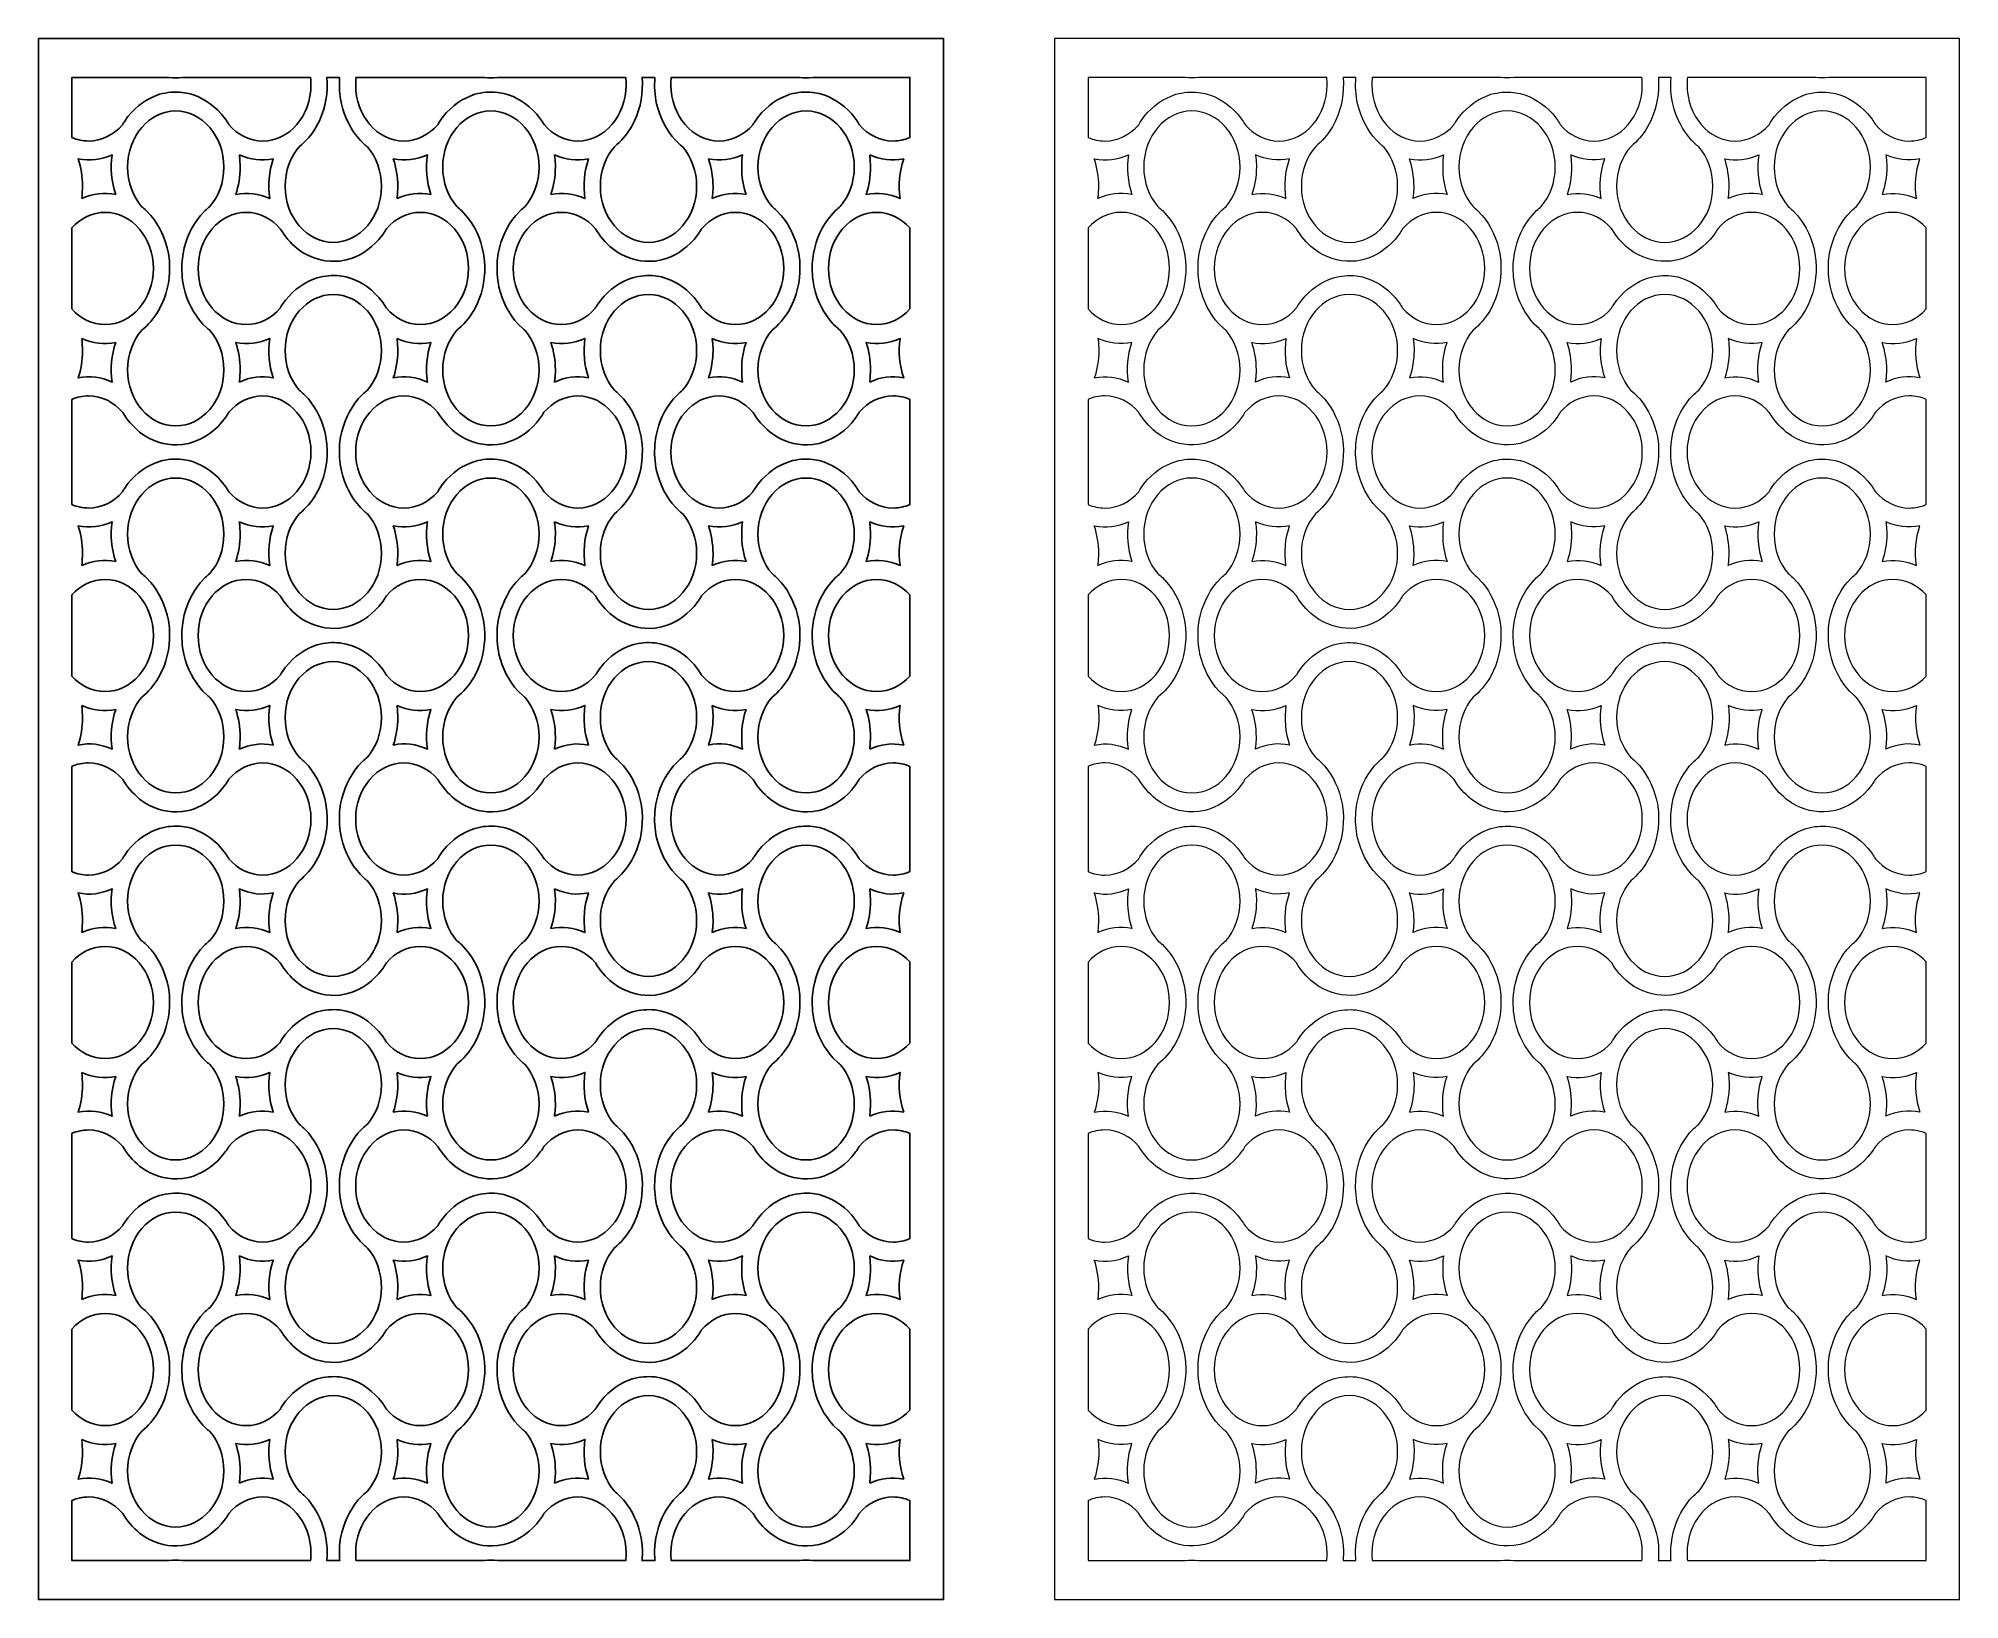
# Model space of a CAD drawing. Header units: centimetres. Extents: x -9.4 to 9.7, y -8.1 to 7.4.
import ezdxf

# ---------------------------------------------------------------- set-up
doc = ezdxf.new("R2010")
doc.units = ezdxf.units.CM
doc.header["$MEASUREMENT"] = 0
doc.layers.add('layer 1', color=7, linetype='Continuous')

msp = doc.modelspace()

# ---------------------------------------------------------------- linework, layer by layer
at = {"layer": 'layer 1', "color": 177}
for points, knots in [([(-9.43326, 7.40241), (-9.43326, 7.40241), (-0.4394, 7.40241), (-0.4394, 7.40241), (-0.4394, 7.40241), (-0.4394, 7.40241), (-0.4394, -8.1207), (-0.4394, -8.1207), (-0.4394, -8.1207), (-0.4394, -8.1207), (-9.43326, -8.1207), (-9.43326, -8.1207), (-9.43326, -8.1207), (-9.43326, -8.1207), (-9.43326, 7.40241), (-9.43326, 7.40241)], [0, 0, 0, 0, 0.2, 0.2, 0.2, 0.2, 0.4, 0.4, 0.4, 0.4, 0.6, 0.6, 0.6, 0.6, 1, 1, 1, 1]), ([(-7.20357, 6.38208), (-7.33501, 6.38208), (-7.45432, 6.44433), (-7.54095, 6.54484), (-7.54095, 6.54484), (-7.55131, 6.56265), (-7.56248, 6.58035), (-7.5744, 6.598), (-7.5744, 6.598), (-7.5744, 6.598), (-7.61573, 6.65092), (-7.61573, 6.65092), (-7.61573, 6.65092), (-7.71094, 6.75683), (-7.81146, 6.82019), (-7.93984, 6.85477), (-7.93984, 6.85477), (-7.93984, 6.85477), (-8.00351, 6.86616), (-8.00351, 6.86616), (-8.00351, 6.86616), (-8.08241, 6.87319), (-8.15165, 6.86722), (-8.22881, 6.84639), (-8.22881, 6.84639), (-8.35505, 6.80448), (-8.45246, 6.73576), (-8.54309, 6.62504), (-8.54309, 6.62504), (-8.54309, 6.62504), (-8.58224, 6.56981), (-8.58224, 6.56981), (-8.58224, 6.56981), (-8.58761, 6.56102), (-8.59277, 6.55226), (-8.59776, 6.54351), (-8.59776, 6.54351), (-8.68431, 6.44378), (-8.80319, 6.38208), (-8.93404, 6.38208), (-8.93404, 6.38208), (-8.9924, 6.38208), (-9.04836, 6.39438), (-9.10016, 6.41683), (-9.10016, 6.41683), (-9.10016, 6.41683), (-9.10016, 7.01433), (-9.10016, 7.01433), (-9.10016, 7.01433), (-9.10016, 7.01433), (-8.13253, 7.01433), (-8.13253, 7.01433), (-8.13253, 7.01433), (-8.09113, 7.00956), (-8.04843, 7.0093), (-8.00347, 7.01328), (-8.00347, 7.01328), (-8.00347, 7.01328), (-7.99764, 7.01433), (-7.99764, 7.01433), (-7.99764, 7.01433), (-7.99764, 7.01433), (-6.72926, 7.01433), (-6.72926, 7.01433), (-6.72926, 7.01433), (-6.72644, 6.98991), (-6.72495, 6.96502), (-6.72495, 6.93972), (-6.72495, 6.93972), (-6.72495, 6.63259), (-6.93997, 6.38208), (-7.20357, 6.38208)], [0, 0, 0, 0, 0.05263158, 0.05263158, 0.05263158, 0.05263158, 0.10526316, 0.10526316, 0.10526316, 0.10526316, 0.15789474, 0.15789474, 0.15789474, 0.15789474, 0.21052632, 0.21052632, 0.21052632, 0.21052632, 0.26315789, 0.26315789, 0.26315789, 0.26315789, 0.31578947, 0.31578947, 0.31578947, 0.31578947, 0.36842105, 0.36842105, 0.36842105, 0.36842105, 0.42105263, 0.42105263, 0.42105263, 0.42105263, 0.47368421, 0.47368421, 0.47368421, 0.47368421, 0.52631579, 0.52631579, 0.52631579, 0.52631579, 0.57894737, 0.57894737, 0.57894737, 0.57894737, 0.63157895, 0.63157895, 0.63157895, 0.63157895, 0.68421053, 0.68421053, 0.68421053, 0.68421053, 0.73684211, 0.73684211, 0.73684211, 0.73684211, 0.78947368, 0.78947368, 0.78947368, 0.78947368, 0.84210526, 0.84210526, 0.84210526, 0.84210526, 0.89473684, 0.89473684, 0.89473684, 0.89473684, 1, 1, 1, 1]), ([(-6.43953, 7.01433), (-6.44542, 6.92301), (-6.44026, 6.84272), (-6.42248, 6.75329), (-6.42248, 6.75329), (-6.3865, 6.60622), (-6.32751, 6.49273), (-6.23248, 6.38715), (-6.23248, 6.38715), (-6.23248, 6.38715), (-6.18507, 6.34154), (-6.18507, 6.34154), (-6.18507, 6.34154), (-6.17753, 6.33528), (-6.17, 6.32927), (-6.16249, 6.32346), (-6.16249, 6.32346), (-6.07689, 6.22262), (-6.02393, 6.08412), (-6.02393, 5.93168), (-6.02393, 5.93168), (-6.02393, 5.62455), (-6.23896, 5.37405), (-6.50258, 5.37405), (-6.50258, 5.37405), (-6.76619, 5.37405), (-6.98121, 5.62455), (-6.98121, 5.93168), (-6.98121, 5.93168), (-6.98121, 6.08534), (-6.92732, 6.22486), (-6.84051, 6.32588), (-6.84051, 6.32588), (-6.77584, 6.37789), (-6.72162, 6.44157), (-6.67226, 6.52219), (-6.67226, 6.52219), (-6.67226, 6.52219), (-6.64014, 6.58372), (-6.64014, 6.58372), (-6.64014, 6.58372), (-6.57833, 6.72396), (-6.55557, 6.85735), (-6.56563, 7.01433), (-6.56563, 7.01433), (-6.56563, 7.01433), (-6.43953, 7.01433), (-6.43953, 7.01433)], [0, 0, 0, 0, 0.07692308, 0.07692308, 0.07692308, 0.07692308, 0.15384615, 0.15384615, 0.15384615, 0.15384615, 0.23076923, 0.23076923, 0.23076923, 0.23076923, 0.30769231, 0.30769231, 0.30769231, 0.30769231, 0.38461538, 0.38461538, 0.38461538, 0.38461538, 0.46153846, 0.46153846, 0.46153846, 0.46153846, 0.53846154, 0.53846154, 0.53846154, 0.53846154, 0.61538462, 0.61538462, 0.61538462, 0.61538462, 0.69230769, 0.69230769, 0.69230769, 0.69230769, 0.76923077, 0.76923077, 0.76923077, 0.76923077, 0.84615385, 0.84615385, 0.84615385, 0.84615385, 1, 1, 1, 1]), ([(-4.07109, 6.38208), (-4.20253, 6.38208), (-4.32183, 6.44433), (-4.40847, 6.54484), (-4.40847, 6.54484), (-4.41883, 6.56265), (-4.42999, 6.58035), (-4.44191, 6.598), (-4.44191, 6.598), (-4.44191, 6.598), (-4.48324, 6.65092), (-4.48324, 6.65092), (-4.48324, 6.65092), (-4.57846, 6.75683), (-4.67898, 6.82019), (-4.80735, 6.85477), (-4.80735, 6.85477), (-4.80735, 6.85477), (-4.87103, 6.86616), (-4.87103, 6.86616), (-4.87103, 6.86616), (-4.94992, 6.87319), (-5.01916, 6.86722), (-5.09633, 6.84639), (-5.09633, 6.84639), (-5.22256, 6.80448), (-5.31998, 6.73576), (-5.4106, 6.62504), (-5.4106, 6.62504), (-5.4106, 6.62504), (-5.44975, 6.56981), (-5.44975, 6.56981), (-5.44975, 6.56981), (-5.45512, 6.56102), (-5.46028, 6.55226), (-5.46527, 6.54351), (-5.46527, 6.54351), (-5.55182, 6.44378), (-5.67071, 6.38208), (-5.80155, 6.38208), (-5.80155, 6.38208), (-6.06518, 6.38208), (-6.2802, 6.63259), (-6.2802, 6.93972), (-6.2802, 6.93972), (-6.2802, 6.96502), (-6.27871, 6.98991), (-6.27589, 7.01433), (-6.27589, 7.01433), (-6.27589, 7.01433), (-5.00005, 7.01433), (-5.00005, 7.01433), (-5.00005, 7.01433), (-4.95864, 7.00956), (-4.91595, 7.0093), (-4.87099, 7.01328), (-4.87099, 7.01328), (-4.87099, 7.01328), (-4.86515, 7.01433), (-4.86515, 7.01433), (-4.86515, 7.01433), (-4.86515, 7.01433), (-3.59678, 7.01433), (-3.59678, 7.01433), (-3.59678, 7.01433), (-3.59395, 6.98991), (-3.59246, 6.96502), (-3.59246, 6.93972), (-3.59246, 6.93972), (-3.59246, 6.63259), (-3.80748, 6.38208), (-4.07109, 6.38208)], [0, 0, 0, 0, 0.05263158, 0.05263158, 0.05263158, 0.05263158, 0.10526316, 0.10526316, 0.10526316, 0.10526316, 0.15789474, 0.15789474, 0.15789474, 0.15789474, 0.21052632, 0.21052632, 0.21052632, 0.21052632, 0.26315789, 0.26315789, 0.26315789, 0.26315789, 0.31578947, 0.31578947, 0.31578947, 0.31578947, 0.36842105, 0.36842105, 0.36842105, 0.36842105, 0.42105263, 0.42105263, 0.42105263, 0.42105263, 0.47368421, 0.47368421, 0.47368421, 0.47368421, 0.52631579, 0.52631579, 0.52631579, 0.52631579, 0.57894737, 0.57894737, 0.57894737, 0.57894737, 0.63157895, 0.63157895, 0.63157895, 0.63157895, 0.68421053, 0.68421053, 0.68421053, 0.68421053, 0.73684211, 0.73684211, 0.73684211, 0.73684211, 0.78947368, 0.78947368, 0.78947368, 0.78947368, 0.84210526, 0.84210526, 0.84210526, 0.84210526, 0.89473684, 0.89473684, 0.89473684, 0.89473684, 1, 1, 1, 1]), ([(-3.30705, 7.01433), (-3.31293, 6.92301), (-3.30777, 6.84272), (-3.28999, 6.75329), (-3.28999, 6.75329), (-3.25401, 6.60622), (-3.19503, 6.49273), (-3.09999, 6.38715), (-3.09999, 6.38715), (-3.09999, 6.38715), (-3.05258, 6.34154), (-3.05258, 6.34154), (-3.05258, 6.34154), (-3.04504, 6.33528), (-3.03752, 6.32927), (-3.03001, 6.32346), (-3.03001, 6.32346), (-2.9444, 6.22262), (-2.89145, 6.08412), (-2.89145, 5.93168), (-2.89145, 5.93168), (-2.89145, 5.62455), (-3.10647, 5.37405), (-3.3701, 5.37405), (-3.3701, 5.37405), (-3.63371, 5.37405), (-3.84873, 5.62455), (-3.84873, 5.93168), (-3.84873, 5.93168), (-3.84873, 6.08534), (-3.79484, 6.22486), (-3.70803, 6.32588), (-3.70803, 6.32588), (-3.64336, 6.37789), (-3.58913, 6.44157), (-3.53978, 6.52219), (-3.53978, 6.52219), (-3.53978, 6.52219), (-3.50765, 6.58372), (-3.50765, 6.58372), (-3.50765, 6.58372), (-3.44584, 6.72396), (-3.42308, 6.85735), (-3.43315, 7.01433), (-3.43315, 7.01433), (-3.43315, 7.01433), (-3.30705, 7.01433), (-3.30705, 7.01433)], [0, 0, 0, 0, 0.07692308, 0.07692308, 0.07692308, 0.07692308, 0.15384615, 0.15384615, 0.15384615, 0.15384615, 0.23076923, 0.23076923, 0.23076923, 0.23076923, 0.30769231, 0.30769231, 0.30769231, 0.30769231, 0.38461538, 0.38461538, 0.38461538, 0.38461538, 0.46153846, 0.46153846, 0.46153846, 0.46153846, 0.53846154, 0.53846154, 0.53846154, 0.53846154, 0.61538462, 0.61538462, 0.61538462, 0.61538462, 0.69230769, 0.69230769, 0.69230769, 0.69230769, 0.76923077, 0.76923077, 0.76923077, 0.76923077, 0.84615385, 0.84615385, 0.84615385, 0.84615385, 1, 1, 1, 1]), ([(-0.93861, 6.38208), (-1.07004, 6.38208), (-1.18935, 6.44433), (-1.27598, 6.54484), (-1.27598, 6.54484), (-1.28634, 6.56265), (-1.29751, 6.58035), (-1.30943, 6.598), (-1.30943, 6.598), (-1.30943, 6.598), (-1.35076, 6.65092), (-1.35076, 6.65092), (-1.35076, 6.65092), (-1.44598, 6.75683), (-1.54649, 6.82019), (-1.67487, 6.85477), (-1.67487, 6.85477), (-1.67487, 6.85477), (-1.73854, 6.86616), (-1.73854, 6.86616), (-1.73854, 6.86616), (-1.81744, 6.87319), (-1.88668, 6.86722), (-1.96384, 6.84639), (-1.96384, 6.84639), (-2.09008, 6.80448), (-2.18749, 6.73576), (-2.27812, 6.62504), (-2.27812, 6.62504), (-2.27812, 6.62504), (-2.31727, 6.56981), (-2.31727, 6.56981), (-2.31727, 6.56981), (-2.32264, 6.56102), (-2.3278, 6.55226), (-2.33279, 6.54351), (-2.33279, 6.54351), (-2.41934, 6.44378), (-2.53823, 6.38208), (-2.66907, 6.38208), (-2.66907, 6.38208), (-2.93269, 6.38208), (-3.14772, 6.63259), (-3.14772, 6.93972), (-3.14772, 6.93972), (-3.14772, 6.96502), (-3.14623, 6.98991), (-3.1434, 7.01433), (-3.1434, 7.01433), (-3.1434, 7.01433), (-1.86757, 7.01433), (-1.86757, 7.01433), (-1.86757, 7.01433), (-1.82616, 7.00956), (-1.78346, 7.0093), (-1.73851, 7.01328), (-1.73851, 7.01328), (-1.73851, 7.01328), (-1.73267, 7.01433), (-1.73267, 7.01433), (-1.73267, 7.01433), (-1.73267, 7.01433), (-0.7725, 7.01433), (-0.7725, 7.01433), (-0.7725, 7.01433), (-0.7725, 7.01433), (-0.7725, 6.41683), (-0.7725, 6.41683), (-0.7725, 6.41683), (-0.82429, 6.39438), (-0.88025, 6.38208), (-0.93861, 6.38208)], [0, 0, 0, 0, 0.05263158, 0.05263158, 0.05263158, 0.05263158, 0.10526316, 0.10526316, 0.10526316, 0.10526316, 0.15789474, 0.15789474, 0.15789474, 0.15789474, 0.21052632, 0.21052632, 0.21052632, 0.21052632, 0.26315789, 0.26315789, 0.26315789, 0.26315789, 0.31578947, 0.31578947, 0.31578947, 0.31578947, 0.36842105, 0.36842105, 0.36842105, 0.36842105, 0.42105263, 0.42105263, 0.42105263, 0.42105263, 0.47368421, 0.47368421, 0.47368421, 0.47368421, 0.52631579, 0.52631579, 0.52631579, 0.52631579, 0.57894737, 0.57894737, 0.57894737, 0.57894737, 0.63157895, 0.63157895, 0.63157895, 0.63157895, 0.68421053, 0.68421053, 0.68421053, 0.68421053, 0.73684211, 0.73684211, 0.73684211, 0.73684211, 0.78947368, 0.78947368, 0.78947368, 0.78947368, 0.84210526, 0.84210526, 0.84210526, 0.84210526, 0.89473684, 0.89473684, 0.89473684, 0.89473684, 1, 1, 1, 1]), ([(-7.59018, 6.12303), (-7.59018, 5.9699), (-7.64361, 5.83091), (-7.72988, 5.72997), (-7.72988, 5.72997), (-7.74516, 5.7179), (-7.76036, 5.70489), (-7.77551, 5.69101), (-7.77551, 5.69101), (-7.77551, 5.69101), (-7.82093, 5.64286), (-7.82093, 5.64286), (-7.82093, 5.64286), (-7.91184, 5.53193), (-7.96623, 5.41482), (-7.99591, 5.26526), (-7.99591, 5.26526), (-7.99591, 5.26526), (-8.00568, 5.19108), (-8.00568, 5.19108), (-8.00568, 5.19108), (-8.01171, 5.09916), (-8.00659, 5.0185), (-7.98872, 4.9286), (-7.98872, 4.9286), (-7.95274, 4.78153), (-7.89376, 4.66804), (-7.79872, 4.56246), (-7.79872, 4.56246), (-7.79872, 4.56246), (-7.75131, 4.51685), (-7.75131, 4.51685), (-7.75131, 4.51685), (-7.74377, 4.51059), (-7.73625, 4.50458), (-7.72873, 4.49876), (-7.72873, 4.49876), (-7.64313, 4.39793), (-7.59018, 4.25943), (-7.59018, 4.10699), (-7.59018, 4.10699), (-7.59018, 3.79986), (-7.8052, 3.54935), (-8.06882, 3.54935), (-8.06882, 3.54935), (-8.33243, 3.54935), (-8.54745, 3.79986), (-8.54745, 4.10699), (-8.54745, 4.10699), (-8.54745, 4.26065), (-8.49356, 4.40017), (-8.40676, 4.50119), (-8.40676, 4.50119), (-8.34208, 4.5532), (-8.28786, 4.61688), (-8.2385, 4.6975), (-8.2385, 4.6975), (-8.2385, 4.6975), (-8.20638, 4.75903), (-8.20638, 4.75903), (-8.20638, 4.75903), (-8.14437, 4.89971), (-8.12166, 5.0335), (-8.13197, 5.19112), (-8.13197, 5.19112), (-8.13197, 5.19112), (-8.14173, 5.26527), (-8.14173, 5.26527), (-8.14173, 5.26527), (-8.17153, 5.41491), (-8.22585, 5.53189), (-8.31673, 5.64288), (-8.31673, 5.64288), (-8.31673, 5.64288), (-8.36218, 5.69103), (-8.36218, 5.69103), (-8.36218, 5.69103), (-8.37723, 5.70483), (-8.3923, 5.71775), (-8.40748, 5.72975), (-8.40748, 5.72975), (-8.49387, 5.83071), (-8.54745, 5.96979), (-8.54745, 6.12303), (-8.54745, 6.12303), (-8.54745, 6.43014), (-8.33243, 6.68064), (-8.06882, 6.68064), (-8.06882, 6.68064), (-7.8052, 6.68064), (-7.59018, 6.43014), (-7.59018, 6.12303)], [0, 0, 0, 0, 0.04166667, 0.04166667, 0.04166667, 0.04166667, 0.08333333, 0.08333333, 0.08333333, 0.08333333, 0.125, 0.125, 0.125, 0.125, 0.16666667, 0.16666667, 0.16666667, 0.16666667, 0.20833333, 0.20833333, 0.20833333, 0.20833333, 0.25, 0.25, 0.25, 0.25, 0.29166667, 0.29166667, 0.29166667, 0.29166667, 0.33333333, 0.33333333, 0.33333333, 0.33333333, 0.375, 0.375, 0.375, 0.375, 0.41666667, 0.41666667, 0.41666667, 0.41666667, 0.45833333, 0.45833333, 0.45833333, 0.45833333, 0.5, 0.5, 0.5, 0.5, 0.54166667, 0.54166667, 0.54166667, 0.54166667, 0.58333333, 0.58333333, 0.58333333, 0.58333333, 0.625, 0.625, 0.625, 0.625, 0.66666667, 0.66666667, 0.66666667, 0.66666667, 0.70833333, 0.70833333, 0.70833333, 0.70833333, 0.75, 0.75, 0.75, 0.75, 0.79166667, 0.79166667, 0.79166667, 0.79166667, 0.83333333, 0.83333333, 0.83333333, 0.83333333, 0.875, 0.875, 0.875, 0.875, 0.91666667, 0.91666667, 0.91666667, 0.91666667, 1, 1, 1, 1]), ([(-4.45769, 6.12303), (-4.45769, 5.9699), (-4.51112, 5.83091), (-4.5974, 5.72997), (-4.5974, 5.72997), (-4.61268, 5.7179), (-4.62788, 5.70489), (-4.64303, 5.69101), (-4.64303, 5.69101), (-4.64303, 5.69101), (-4.68845, 5.64286), (-4.68845, 5.64286), (-4.68845, 5.64286), (-4.77936, 5.53193), (-4.83374, 5.41482), (-4.86342, 5.26526), (-4.86342, 5.26526), (-4.86342, 5.26526), (-4.8732, 5.19108), (-4.8732, 5.19108), (-4.8732, 5.19108), (-4.87923, 5.09916), (-4.87411, 5.0185), (-4.85623, 4.9286), (-4.85623, 4.9286), (-4.82026, 4.78153), (-4.76127, 4.66804), (-4.66623, 4.56246), (-4.66623, 4.56246), (-4.66623, 4.56246), (-4.61883, 4.51685), (-4.61883, 4.51685), (-4.61883, 4.51685), (-4.61128, 4.51059), (-4.60376, 4.50458), (-4.59625, 4.49876), (-4.59625, 4.49876), (-4.51065, 4.39793), (-4.45769, 4.25943), (-4.45769, 4.10699), (-4.45769, 4.10699), (-4.45769, 3.79986), (-4.67272, 3.54935), (-4.93634, 3.54935), (-4.93634, 3.54935), (-5.19995, 3.54935), (-5.41497, 3.79986), (-5.41497, 4.10699), (-5.41497, 4.10699), (-5.41497, 4.26065), (-5.36108, 4.40017), (-5.27427, 4.50119), (-5.27427, 4.50119), (-5.2096, 4.5532), (-5.15538, 4.61688), (-5.10602, 4.6975), (-5.10602, 4.6975), (-5.10602, 4.6975), (-5.07389, 4.75903), (-5.07389, 4.75903), (-5.07389, 4.75903), (-5.01189, 4.89971), (-4.98918, 5.0335), (-4.99948, 5.19112), (-4.99948, 5.19112), (-4.99948, 5.19112), (-5.00925, 5.26527), (-5.00925, 5.26527), (-5.00925, 5.26527), (-5.03904, 5.41491), (-5.09336, 5.53189), (-5.18424, 5.64288), (-5.18424, 5.64288), (-5.18424, 5.64288), (-5.22969, 5.69103), (-5.22969, 5.69103), (-5.22969, 5.69103), (-5.24475, 5.70483), (-5.25981, 5.71775), (-5.275, 5.72975), (-5.275, 5.72975), (-5.36139, 5.83071), (-5.41497, 5.96979), (-5.41497, 6.12303), (-5.41497, 6.12303), (-5.41497, 6.43014), (-5.19995, 6.68064), (-4.93634, 6.68064), (-4.93634, 6.68064), (-4.67272, 6.68064), (-4.45769, 6.43014), (-4.45769, 6.12303)], [0, 0, 0, 0, 0.04166667, 0.04166667, 0.04166667, 0.04166667, 0.08333333, 0.08333333, 0.08333333, 0.08333333, 0.125, 0.125, 0.125, 0.125, 0.16666667, 0.16666667, 0.16666667, 0.16666667, 0.20833333, 0.20833333, 0.20833333, 0.20833333, 0.25, 0.25, 0.25, 0.25, 0.29166667, 0.29166667, 0.29166667, 0.29166667, 0.33333333, 0.33333333, 0.33333333, 0.33333333, 0.375, 0.375, 0.375, 0.375, 0.41666667, 0.41666667, 0.41666667, 0.41666667, 0.45833333, 0.45833333, 0.45833333, 0.45833333, 0.5, 0.5, 0.5, 0.5, 0.54166667, 0.54166667, 0.54166667, 0.54166667, 0.58333333, 0.58333333, 0.58333333, 0.58333333, 0.625, 0.625, 0.625, 0.625, 0.66666667, 0.66666667, 0.66666667, 0.66666667, 0.70833333, 0.70833333, 0.70833333, 0.70833333, 0.75, 0.75, 0.75, 0.75, 0.79166667, 0.79166667, 0.79166667, 0.79166667, 0.83333333, 0.83333333, 0.83333333, 0.83333333, 0.875, 0.875, 0.875, 0.875, 0.91666667, 0.91666667, 0.91666667, 0.91666667, 1, 1, 1, 1]), ([(-1.32521, 6.12303), (-1.32521, 5.9699), (-1.37864, 5.83091), (-1.46491, 5.72997), (-1.46491, 5.72997), (-1.48019, 5.7179), (-1.49539, 5.70489), (-1.51054, 5.69101), (-1.51054, 5.69101), (-1.51054, 5.69101), (-1.55596, 5.64286), (-1.55596, 5.64286), (-1.55596, 5.64286), (-1.64687, 5.53193), (-1.70126, 5.41482), (-1.73094, 5.26526), (-1.73094, 5.26526), (-1.73094, 5.26526), (-1.74071, 5.19108), (-1.74071, 5.19108), (-1.74071, 5.19108), (-1.74675, 5.09916), (-1.74162, 5.0185), (-1.72375, 4.9286), (-1.72375, 4.9286), (-1.68777, 4.78153), (-1.62879, 4.66804), (-1.53375, 4.56246), (-1.53375, 4.56246), (-1.53375, 4.56246), (-1.48634, 4.51685), (-1.48634, 4.51685), (-1.48634, 4.51685), (-1.4788, 4.51059), (-1.47128, 4.50458), (-1.46376, 4.49876), (-1.46376, 4.49876), (-1.37816, 4.39793), (-1.32521, 4.25943), (-1.32521, 4.10699), (-1.32521, 4.10699), (-1.32521, 3.79986), (-1.54023, 3.54935), (-1.80386, 3.54935), (-1.80386, 3.54935), (-2.06746, 3.54935), (-2.28249, 3.79986), (-2.28249, 4.10699), (-2.28249, 4.10699), (-2.28249, 4.26065), (-2.2286, 4.40017), (-2.14179, 4.50119), (-2.14179, 4.50119), (-2.07712, 4.5532), (-2.02289, 4.61688), (-1.97353, 4.6975), (-1.97353, 4.6975), (-1.97353, 4.6975), (-1.94141, 4.75903), (-1.94141, 4.75903), (-1.94141, 4.75903), (-1.8794, 4.89971), (-1.85669, 5.0335), (-1.867, 5.19112), (-1.867, 5.19112), (-1.867, 5.19112), (-1.87677, 5.26527), (-1.87677, 5.26527), (-1.87677, 5.26527), (-1.90656, 5.41491), (-1.96088, 5.53189), (-2.05176, 5.64288), (-2.05176, 5.64288), (-2.05176, 5.64288), (-2.09721, 5.69103), (-2.09721, 5.69103), (-2.09721, 5.69103), (-2.11226, 5.70483), (-2.12733, 5.71775), (-2.14251, 5.72975), (-2.14251, 5.72975), (-2.2289, 5.83071), (-2.28249, 5.96979), (-2.28249, 6.12303), (-2.28249, 6.12303), (-2.28249, 6.43014), (-2.06746, 6.68064), (-1.80386, 6.68064), (-1.80386, 6.68064), (-1.54023, 6.68064), (-1.32521, 6.43014), (-1.32521, 6.12303)], [0, 0, 0, 0, 0.04166667, 0.04166667, 0.04166667, 0.04166667, 0.08333333, 0.08333333, 0.08333333, 0.08333333, 0.125, 0.125, 0.125, 0.125, 0.16666667, 0.16666667, 0.16666667, 0.16666667, 0.20833333, 0.20833333, 0.20833333, 0.20833333, 0.25, 0.25, 0.25, 0.25, 0.29166667, 0.29166667, 0.29166667, 0.29166667, 0.33333333, 0.33333333, 0.33333333, 0.33333333, 0.375, 0.375, 0.375, 0.375, 0.41666667, 0.41666667, 0.41666667, 0.41666667, 0.45833333, 0.45833333, 0.45833333, 0.45833333, 0.5, 0.5, 0.5, 0.5, 0.54166667, 0.54166667, 0.54166667, 0.54166667, 0.58333333, 0.58333333, 0.58333333, 0.58333333, 0.625, 0.625, 0.625, 0.625, 0.66666667, 0.66666667, 0.66666667, 0.66666667, 0.70833333, 0.70833333, 0.70833333, 0.70833333, 0.75, 0.75, 0.75, 0.75, 0.79166667, 0.79166667, 0.79166667, 0.79166667, 0.83333333, 0.83333333, 0.83333333, 0.83333333, 0.875, 0.875, 0.875, 0.875, 0.91666667, 0.91666667, 0.91666667, 0.91666667, 1, 1, 1, 1]), ([(-9.0031, 5.81008), (-8.89482, 5.85988), (-8.78084, 5.87304), (-8.66516, 5.85058), (-8.66516, 5.85058), (-8.70818, 5.97777), (-8.71947, 6.11024), (-8.70021, 6.24473), (-8.70021, 6.24473), (-8.809, 6.19474), (-8.92295, 6.18159), (-9.03856, 6.20405), (-9.03856, 6.20405), (-9.00981, 6.11882), (-8.99488, 6.02741), (-8.99391, 5.93041), (-8.99391, 5.93041), (-8.99391, 5.93041), (-8.99718, 5.85557), (-8.99718, 5.85557), (-8.99718, 5.85557), (-8.99887, 5.8401), (-9.00084, 5.82497), (-9.0031, 5.81008)], [0, 0, 0, 0, 0.14285714, 0.14285714, 0.14285714, 0.14285714, 0.28571429, 0.28571429, 0.28571429, 0.28571429, 0.42857143, 0.42857143, 0.42857143, 0.42857143, 0.57142857, 0.57142857, 0.57142857, 0.57142857, 0.71428571, 0.71428571, 0.71428571, 0.71428571, 1, 1, 1, 1]), ([(-7.43693, 6.24464), (-7.32865, 6.19484), (-7.21467, 6.18168), (-7.099, 6.20414), (-7.099, 6.20414), (-7.14201, 6.07695), (-7.15331, 5.94448), (-7.13405, 5.80999), (-7.13405, 5.80999), (-7.24283, 5.85998), (-7.35678, 5.87313), (-7.47239, 5.85067), (-7.47239, 5.85067), (-7.44364, 5.9359), (-7.42871, 6.02732), (-7.42774, 6.12431), (-7.42774, 6.12431), (-7.42774, 6.12431), (-7.43101, 6.19915), (-7.43101, 6.19915), (-7.43101, 6.19915), (-7.43271, 6.21462), (-7.43467, 6.22975), (-7.43693, 6.24464)], [0, 0, 0, 0, 0.14285714, 0.14285714, 0.14285714, 0.14285714, 0.28571429, 0.28571429, 0.28571429, 0.28571429, 0.42857143, 0.42857143, 0.42857143, 0.42857143, 0.57142857, 0.57142857, 0.57142857, 0.57142857, 0.71428571, 0.71428571, 0.71428571, 0.71428571, 1, 1, 1, 1]), ([(-5.87069, 5.81002), (-5.76241, 5.85981), (-5.64843, 5.87298), (-5.53276, 5.85052), (-5.53276, 5.85052), (-5.57577, 5.97771), (-5.58707, 6.11018), (-5.56781, 6.24466), (-5.56781, 6.24466), (-5.67659, 6.19467), (-5.79054, 6.18152), (-5.90615, 6.20398), (-5.90615, 6.20398), (-5.8774, 6.11875), (-5.86247, 6.02734), (-5.8615, 5.93035), (-5.8615, 5.93035), (-5.8615, 5.93035), (-5.86477, 5.8555), (-5.86477, 5.8555), (-5.86477, 5.8555), (-5.86646, 5.84004), (-5.86843, 5.8249), (-5.87069, 5.81002)], [0, 0, 0, 0, 0.14285714, 0.14285714, 0.14285714, 0.14285714, 0.28571429, 0.28571429, 0.28571429, 0.28571429, 0.42857143, 0.42857143, 0.42857143, 0.42857143, 0.57142857, 0.57142857, 0.57142857, 0.57142857, 0.71428571, 0.71428571, 0.71428571, 0.71428571, 1, 1, 1, 1]), ([(-4.30445, 6.24464), (-4.19617, 6.19484), (-4.08219, 6.18168), (-3.96651, 6.20414), (-3.96651, 6.20414), (-4.00953, 6.07695), (-4.02082, 5.94448), (-4.00156, 5.80999), (-4.00156, 5.80999), (-4.11035, 5.85998), (-4.2243, 5.87313), (-4.33991, 5.85067), (-4.33991, 5.85067), (-4.31116, 5.9359), (-4.29622, 6.02732), (-4.29526, 6.12431), (-4.29526, 6.12431), (-4.29526, 6.12431), (-4.29853, 6.19915), (-4.29853, 6.19915), (-4.29853, 6.19915), (-4.30022, 6.21462), (-4.30219, 6.22975), (-4.30445, 6.24464)], [0, 0, 0, 0, 0.14285714, 0.14285714, 0.14285714, 0.14285714, 0.28571429, 0.28571429, 0.28571429, 0.28571429, 0.42857143, 0.42857143, 0.42857143, 0.42857143, 0.57142857, 0.57142857, 0.57142857, 0.57142857, 0.71428571, 0.71428571, 0.71428571, 0.71428571, 1, 1, 1, 1]), ([(-2.7382, 5.81002), (-2.62993, 5.85981), (-2.51595, 5.87298), (-2.40027, 5.85052), (-2.40027, 5.85052), (-2.44328, 5.97771), (-2.45458, 6.11018), (-2.43532, 6.24466), (-2.43532, 6.24466), (-2.5441, 6.19467), (-2.65806, 6.18152), (-2.77366, 6.20398), (-2.77366, 6.20398), (-2.74491, 6.11875), (-2.72998, 6.02734), (-2.72902, 5.93035), (-2.72902, 5.93035), (-2.72902, 5.93035), (-2.73229, 5.8555), (-2.73229, 5.8555), (-2.73229, 5.8555), (-2.73398, 5.84004), (-2.73595, 5.8249), (-2.7382, 5.81002)], [0, 0, 0, 0, 0.14285714, 0.14285714, 0.14285714, 0.14285714, 0.28571429, 0.28571429, 0.28571429, 0.28571429, 0.42857143, 0.42857143, 0.42857143, 0.42857143, 0.57142857, 0.57142857, 0.57142857, 0.57142857, 0.71428571, 0.71428571, 0.71428571, 0.71428571, 1, 1, 1, 1]), ([(-1.17196, 6.24464), (-1.06368, 6.19484), (-0.9497, 6.18168), (-0.83403, 6.20414), (-0.83403, 6.20414), (-0.87704, 6.07695), (-0.88834, 5.94448), (-0.86908, 5.80999), (-0.86908, 5.80999), (-0.97786, 5.85998), (-1.09182, 5.87313), (-1.20742, 5.85067), (-1.20742, 5.85067), (-1.17867, 5.9359), (-1.16374, 6.02732), (-1.16277, 6.12431), (-1.16277, 6.12431), (-1.16277, 6.12431), (-1.16604, 6.19915), (-1.16604, 6.19915), (-1.16604, 6.19915), (-1.16774, 6.21462), (-1.16971, 6.22975), (-1.17196, 6.24464)], [0, 0, 0, 0, 0.14285714, 0.14285714, 0.14285714, 0.14285714, 0.28571429, 0.28571429, 0.28571429, 0.28571429, 0.42857143, 0.42857143, 0.42857143, 0.42857143, 0.57142857, 0.57142857, 0.57142857, 0.57142857, 0.71428571, 0.71428571, 0.71428571, 0.71428571, 1, 1, 1, 1]), ([(-8.76982, 4.55735), (-8.89773, 4.55735), (-9.01415, 4.61631), (-9.10016, 4.71212), (-9.10016, 4.71212), (-9.10016, 4.71212), (-9.10016, 5.51774), (-9.10016, 5.51774), (-9.10016, 5.51774), (-9.01415, 5.61356), (-8.89773, 5.6726), (-8.76982, 5.6726), (-8.76982, 5.6726), (-8.50621, 5.6726), (-8.29119, 5.42209), (-8.29119, 5.11499), (-8.29119, 5.11499), (-8.29119, 4.80785), (-8.50621, 4.55735), (-8.76982, 4.55735)], [0, 0, 0, 0, 0.16666667, 0.16666667, 0.16666667, 0.16666667, 0.33333333, 0.33333333, 0.33333333, 0.33333333, 0.5, 0.5, 0.5, 0.5, 0.66666667, 0.66666667, 0.66666667, 0.66666667, 1, 1, 1, 1]), ([(-5.63733, 4.55739), (-5.76877, 4.55739), (-5.88807, 4.61964), (-5.97471, 4.72015), (-5.97471, 4.72015), (-5.98507, 4.73796), (-5.99623, 4.75566), (-6.00815, 4.77331), (-6.00815, 4.77331), (-6.00815, 4.77331), (-6.04948, 4.82623), (-6.04948, 4.82623), (-6.04948, 4.82623), (-6.1447, 4.93214), (-6.24522, 4.9955), (-6.37359, 5.03008), (-6.37359, 5.03008), (-6.37359, 5.03008), (-6.43727, 5.04147), (-6.43727, 5.04147), (-6.43727, 5.04147), (-6.51616, 5.04849), (-6.58541, 5.04253), (-6.66257, 5.0217), (-6.66257, 5.0217), (-6.7888, 4.97979), (-6.88622, 4.91107), (-6.97684, 4.80035), (-6.97684, 4.80035), (-6.97684, 4.80035), (-7.01599, 4.74512), (-7.01599, 4.74512), (-7.01599, 4.74512), (-7.02137, 4.73633), (-7.02653, 4.72757), (-7.03152, 4.71882), (-7.03152, 4.71882), (-7.11807, 4.61908), (-7.23695, 4.55739), (-7.36779, 4.55739), (-7.36779, 4.55739), (-7.63142, 4.55739), (-7.84644, 4.8079), (-7.84644, 5.11503), (-7.84644, 5.11503), (-7.84644, 5.42214), (-7.63142, 5.67265), (-7.36779, 5.67265), (-7.36779, 5.67265), (-7.2359, 5.67265), (-7.11615, 5.60986), (-7.02943, 5.50873), (-7.02943, 5.50873), (-6.9848, 5.43339), (-6.93013, 5.37021), (-6.86093, 5.31271), (-6.86093, 5.31271), (-6.86093, 5.31271), (-6.80812, 5.27528), (-6.80812, 5.27528), (-6.80812, 5.27528), (-6.68736, 5.20305), (-6.57253, 5.17659), (-6.43723, 5.18859), (-6.43723, 5.18859), (-6.43723, 5.18859), (-6.37359, 5.19997), (-6.37359, 5.19997), (-6.37359, 5.19997), (-6.24514, 5.23468), (-6.14473, 5.29797), (-6.04947, 5.40384), (-6.04947, 5.40384), (-6.04947, 5.40384), (-6.00813, 5.45679), (-6.00813, 5.45679), (-6.00813, 5.45679), (-5.99629, 5.47433), (-5.9852, 5.49188), (-5.9749, 5.50958), (-5.9749, 5.50958), (-5.88825, 5.61022), (-5.76886, 5.67265), (-5.63733, 5.67265), (-5.63733, 5.67265), (-5.37373, 5.67265), (-5.1587, 5.42214), (-5.1587, 5.11503), (-5.1587, 5.11503), (-5.1587, 4.8079), (-5.37373, 4.55739), (-5.63733, 4.55739)], [0, 0, 0, 0, 0.04166667, 0.04166667, 0.04166667, 0.04166667, 0.08333333, 0.08333333, 0.08333333, 0.08333333, 0.125, 0.125, 0.125, 0.125, 0.16666667, 0.16666667, 0.16666667, 0.16666667, 0.20833333, 0.20833333, 0.20833333, 0.20833333, 0.25, 0.25, 0.25, 0.25, 0.29166667, 0.29166667, 0.29166667, 0.29166667, 0.33333333, 0.33333333, 0.33333333, 0.33333333, 0.375, 0.375, 0.375, 0.375, 0.41666667, 0.41666667, 0.41666667, 0.41666667, 0.45833333, 0.45833333, 0.45833333, 0.45833333, 0.5, 0.5, 0.5, 0.5, 0.54166667, 0.54166667, 0.54166667, 0.54166667, 0.58333333, 0.58333333, 0.58333333, 0.58333333, 0.625, 0.625, 0.625, 0.625, 0.66666667, 0.66666667, 0.66666667, 0.66666667, 0.70833333, 0.70833333, 0.70833333, 0.70833333, 0.75, 0.75, 0.75, 0.75, 0.79166667, 0.79166667, 0.79166667, 0.79166667, 0.83333333, 0.83333333, 0.83333333, 0.83333333, 0.875, 0.875, 0.875, 0.875, 0.91666667, 0.91666667, 0.91666667, 0.91666667, 1, 1, 1, 1]), ([(-2.50485, 4.55739), (-2.63628, 4.55739), (-2.75559, 4.61964), (-2.84222, 4.72015), (-2.84222, 4.72015), (-2.85259, 4.73796), (-2.86375, 4.75566), (-2.87567, 4.77331), (-2.87567, 4.77331), (-2.87567, 4.77331), (-2.917, 4.82623), (-2.917, 4.82623), (-2.917, 4.82623), (-3.01222, 4.93214), (-3.11273, 4.9955), (-3.24111, 5.03008), (-3.24111, 5.03008), (-3.24111, 5.03008), (-3.30479, 5.04147), (-3.30479, 5.04147), (-3.30479, 5.04147), (-3.38368, 5.04849), (-3.45292, 5.04253), (-3.53008, 5.0217), (-3.53008, 5.0217), (-3.65632, 4.97979), (-3.75374, 4.91107), (-3.84436, 4.80035), (-3.84436, 4.80035), (-3.84436, 4.80035), (-3.88351, 4.74512), (-3.88351, 4.74512), (-3.88351, 4.74512), (-3.88888, 4.73633), (-3.89404, 4.72757), (-3.89903, 4.71882), (-3.89903, 4.71882), (-3.98558, 4.61908), (-4.10447, 4.55739), (-4.23531, 4.55739), (-4.23531, 4.55739), (-4.49894, 4.55739), (-4.71396, 4.8079), (-4.71396, 5.11503), (-4.71396, 5.11503), (-4.71396, 5.42214), (-4.49894, 5.67265), (-4.23531, 5.67265), (-4.23531, 5.67265), (-4.10342, 5.67265), (-3.98366, 5.60986), (-3.89695, 5.50873), (-3.89695, 5.50873), (-3.85231, 5.43339), (-3.79765, 5.37021), (-3.72845, 5.31271), (-3.72845, 5.31271), (-3.72845, 5.31271), (-3.67564, 5.27528), (-3.67564, 5.27528), (-3.67564, 5.27528), (-3.55488, 5.20305), (-3.44004, 5.17659), (-3.30475, 5.18859), (-3.30475, 5.18859), (-3.30475, 5.18859), (-3.2411, 5.19997), (-3.2411, 5.19997), (-3.2411, 5.19997), (-3.11266, 5.23468), (-3.01225, 5.29797), (-2.91698, 5.40384), (-2.91698, 5.40384), (-2.91698, 5.40384), (-2.87565, 5.45679), (-2.87565, 5.45679), (-2.87565, 5.45679), (-2.86381, 5.47433), (-2.85272, 5.49188), (-2.84242, 5.50958), (-2.84242, 5.50958), (-2.75576, 5.61022), (-2.63638, 5.67265), (-2.50485, 5.67265), (-2.50485, 5.67265), (-2.24124, 5.67265), (-2.02622, 5.42214), (-2.02622, 5.11503), (-2.02622, 5.11503), (-2.02622, 4.8079), (-2.24124, 4.55739), (-2.50485, 4.55739)], [0, 0, 0, 0, 0.04166667, 0.04166667, 0.04166667, 0.04166667, 0.08333333, 0.08333333, 0.08333333, 0.08333333, 0.125, 0.125, 0.125, 0.125, 0.16666667, 0.16666667, 0.16666667, 0.16666667, 0.20833333, 0.20833333, 0.20833333, 0.20833333, 0.25, 0.25, 0.25, 0.25, 0.29166667, 0.29166667, 0.29166667, 0.29166667, 0.33333333, 0.33333333, 0.33333333, 0.33333333, 0.375, 0.375, 0.375, 0.375, 0.41666667, 0.41666667, 0.41666667, 0.41666667, 0.45833333, 0.45833333, 0.45833333, 0.45833333, 0.5, 0.5, 0.5, 0.5, 0.54166667, 0.54166667, 0.54166667, 0.54166667, 0.58333333, 0.58333333, 0.58333333, 0.58333333, 0.625, 0.625, 0.625, 0.625, 0.66666667, 0.66666667, 0.66666667, 0.66666667, 0.70833333, 0.70833333, 0.70833333, 0.70833333, 0.75, 0.75, 0.75, 0.75, 0.79166667, 0.79166667, 0.79166667, 0.79166667, 0.83333333, 0.83333333, 0.83333333, 0.83333333, 0.875, 0.875, 0.875, 0.875, 0.91666667, 0.91666667, 0.91666667, 0.91666667, 1, 1, 1, 1]), ([(-0.7725, 4.71203), (-0.85851, 4.61627), (-0.97496, 4.55735), (-1.10283, 4.55735), (-1.10283, 4.55735), (-1.36645, 4.55735), (-1.58147, 4.80785), (-1.58147, 5.11499), (-1.58147, 5.11499), (-1.58147, 5.42209), (-1.36645, 5.6726), (-1.10283, 5.6726), (-1.10283, 5.6726), (-0.97496, 5.6726), (-0.85851, 5.6136), (-0.7725, 5.51785), (-0.7725, 5.51785), (-0.7725, 5.51785), (-0.7725, 4.71203), (-0.7725, 4.71203)], [0, 0, 0, 0, 0.16666667, 0.16666667, 0.16666667, 0.16666667, 0.33333333, 0.33333333, 0.33333333, 0.33333333, 0.5, 0.5, 0.5, 0.5, 0.66666667, 0.66666667, 0.66666667, 0.66666667, 1, 1, 1, 1]), ([(-6.02393, 4.29829), (-6.02393, 4.14516), (-6.07737, 4.00617), (-6.16364, 3.90524), (-6.16364, 3.90524), (-6.17892, 3.89316), (-6.19412, 3.88016), (-6.20927, 3.86627), (-6.20927, 3.86627), (-6.20927, 3.86627), (-6.25469, 3.81812), (-6.25469, 3.81812), (-6.25469, 3.81812), (-6.3456, 3.70719), (-6.39999, 3.59009), (-6.42966, 3.44053), (-6.42966, 3.44053), (-6.42966, 3.44053), (-6.43944, 3.36634), (-6.43944, 3.36634), (-6.43944, 3.36634), (-6.44547, 3.27443), (-6.44035, 3.19376), (-6.42248, 3.10386), (-6.42248, 3.10386), (-6.3865, 2.95679), (-6.32751, 2.8433), (-6.23248, 2.73772), (-6.23248, 2.73772), (-6.23248, 2.73772), (-6.18507, 2.69211), (-6.18507, 2.69211), (-6.18507, 2.69211), (-6.17753, 2.68585), (-6.17, 2.67984), (-6.16249, 2.67403), (-6.16249, 2.67403), (-6.07689, 2.5732), (-6.02393, 2.43469), (-6.02393, 2.28225), (-6.02393, 2.28225), (-6.02393, 1.97512), (-6.23896, 1.72462), (-6.50258, 1.72462), (-6.50258, 1.72462), (-6.76619, 1.72462), (-6.98121, 1.97512), (-6.98121, 2.28225), (-6.98121, 2.28225), (-6.98121, 2.43592), (-6.92732, 2.57543), (-6.84051, 2.67646), (-6.84051, 2.67646), (-6.77584, 2.72846), (-6.72162, 2.79214), (-6.67226, 2.87277), (-6.67226, 2.87277), (-6.67226, 2.87277), (-6.64014, 2.93429), (-6.64014, 2.93429), (-6.64014, 2.93429), (-6.57813, 3.07498), (-6.55542, 3.20876), (-6.56572, 3.36638), (-6.56572, 3.36638), (-6.56572, 3.36638), (-6.57549, 3.44054), (-6.57549, 3.44054), (-6.57549, 3.44054), (-6.60529, 3.59018), (-6.65961, 3.70716), (-6.75048, 3.81814), (-6.75048, 3.81814), (-6.75048, 3.81814), (-6.79593, 3.8663), (-6.79593, 3.8663), (-6.79593, 3.8663), (-6.81099, 3.88009), (-6.82605, 3.89301), (-6.84124, 3.90501), (-6.84124, 3.90501), (-6.92763, 4.00597), (-6.98121, 4.14505), (-6.98121, 4.29829), (-6.98121, 4.29829), (-6.98121, 4.6054), (-6.76619, 4.8559), (-6.50258, 4.8559), (-6.50258, 4.8559), (-6.23896, 4.8559), (-6.02393, 4.6054), (-6.02393, 4.29829)], [0, 0, 0, 0, 0.04166667, 0.04166667, 0.04166667, 0.04166667, 0.08333333, 0.08333333, 0.08333333, 0.08333333, 0.125, 0.125, 0.125, 0.125, 0.16666667, 0.16666667, 0.16666667, 0.16666667, 0.20833333, 0.20833333, 0.20833333, 0.20833333, 0.25, 0.25, 0.25, 0.25, 0.29166667, 0.29166667, 0.29166667, 0.29166667, 0.33333333, 0.33333333, 0.33333333, 0.33333333, 0.375, 0.375, 0.375, 0.375, 0.41666667, 0.41666667, 0.41666667, 0.41666667, 0.45833333, 0.45833333, 0.45833333, 0.45833333, 0.5, 0.5, 0.5, 0.5, 0.54166667, 0.54166667, 0.54166667, 0.54166667, 0.58333333, 0.58333333, 0.58333333, 0.58333333, 0.625, 0.625, 0.625, 0.625, 0.66666667, 0.66666667, 0.66666667, 0.66666667, 0.70833333, 0.70833333, 0.70833333, 0.70833333, 0.75, 0.75, 0.75, 0.75, 0.79166667, 0.79166667, 0.79166667, 0.79166667, 0.83333333, 0.83333333, 0.83333333, 0.83333333, 0.875, 0.875, 0.875, 0.875, 0.91666667, 0.91666667, 0.91666667, 0.91666667, 1, 1, 1, 1]), ([(-2.89145, 4.29829), (-2.89145, 4.14516), (-2.94488, 4.00617), (-3.03115, 3.90524), (-3.03115, 3.90524), (-3.04644, 3.89316), (-3.06163, 3.88016), (-3.07678, 3.86627), (-3.07678, 3.86627), (-3.07678, 3.86627), (-3.1222, 3.81812), (-3.1222, 3.81812), (-3.1222, 3.81812), (-3.21311, 3.70719), (-3.2675, 3.59009), (-3.29718, 3.44053), (-3.29718, 3.44053), (-3.29718, 3.44053), (-3.30696, 3.36634), (-3.30696, 3.36634), (-3.30696, 3.36634), (-3.31299, 3.27443), (-3.30786, 3.19376), (-3.28999, 3.10386), (-3.28999, 3.10386), (-3.25401, 2.95679), (-3.19503, 2.8433), (-3.09999, 2.73772), (-3.09999, 2.73772), (-3.09999, 2.73772), (-3.05258, 2.69211), (-3.05258, 2.69211), (-3.05258, 2.69211), (-3.04504, 2.68585), (-3.03752, 2.67984), (-3.03001, 2.67403), (-3.03001, 2.67403), (-2.9444, 2.5732), (-2.89145, 2.43469), (-2.89145, 2.28225), (-2.89145, 2.28225), (-2.89145, 1.97512), (-3.10647, 1.72462), (-3.3701, 1.72462), (-3.3701, 1.72462), (-3.63371, 1.72462), (-3.84873, 1.97512), (-3.84873, 2.28225), (-3.84873, 2.28225), (-3.84873, 2.43592), (-3.79484, 2.57543), (-3.70803, 2.67646), (-3.70803, 2.67646), (-3.64336, 2.72846), (-3.58913, 2.79214), (-3.53978, 2.87277), (-3.53978, 2.87277), (-3.53978, 2.87277), (-3.50765, 2.93429), (-3.50765, 2.93429), (-3.50765, 2.93429), (-3.44565, 3.07498), (-3.42294, 3.20876), (-3.43324, 3.36638), (-3.43324, 3.36638), (-3.43324, 3.36638), (-3.44301, 3.44054), (-3.44301, 3.44054), (-3.44301, 3.44054), (-3.4728, 3.59018), (-3.52712, 3.70716), (-3.618, 3.81814), (-3.618, 3.81814), (-3.618, 3.81814), (-3.66345, 3.8663), (-3.66345, 3.8663), (-3.66345, 3.8663), (-3.6785, 3.88009), (-3.69357, 3.89301), (-3.70876, 3.90501), (-3.70876, 3.90501), (-3.79514, 4.00597), (-3.84873, 4.14505), (-3.84873, 4.29829), (-3.84873, 4.29829), (-3.84873, 4.6054), (-3.63371, 4.8559), (-3.3701, 4.8559), (-3.3701, 4.8559), (-3.10647, 4.8559), (-2.89145, 4.6054), (-2.89145, 4.29829)], [0, 0, 0, 0, 0.04166667, 0.04166667, 0.04166667, 0.04166667, 0.08333333, 0.08333333, 0.08333333, 0.08333333, 0.125, 0.125, 0.125, 0.125, 0.16666667, 0.16666667, 0.16666667, 0.16666667, 0.20833333, 0.20833333, 0.20833333, 0.20833333, 0.25, 0.25, 0.25, 0.25, 0.29166667, 0.29166667, 0.29166667, 0.29166667, 0.33333333, 0.33333333, 0.33333333, 0.33333333, 0.375, 0.375, 0.375, 0.375, 0.41666667, 0.41666667, 0.41666667, 0.41666667, 0.45833333, 0.45833333, 0.45833333, 0.45833333, 0.5, 0.5, 0.5, 0.5, 0.54166667, 0.54166667, 0.54166667, 0.54166667, 0.58333333, 0.58333333, 0.58333333, 0.58333333, 0.625, 0.625, 0.625, 0.625, 0.66666667, 0.66666667, 0.66666667, 0.66666667, 0.70833333, 0.70833333, 0.70833333, 0.70833333, 0.75, 0.75, 0.75, 0.75, 0.79166667, 0.79166667, 0.79166667, 0.79166667, 0.83333333, 0.83333333, 0.83333333, 0.83333333, 0.875, 0.875, 0.875, 0.875, 0.91666667, 0.91666667, 0.91666667, 0.91666667, 1, 1, 1, 1]), ([(-9.0031, 4.4199), (-8.89482, 4.3701), (-8.78084, 4.35694), (-8.66516, 4.3794), (-8.66516, 4.3794), (-8.70818, 4.25221), (-8.71947, 4.11974), (-8.70021, 3.98526), (-8.70021, 3.98526), (-8.809, 4.03524), (-8.92295, 4.0484), (-9.03856, 4.02594), (-9.03856, 4.02594), (-9.00981, 4.11117), (-8.99488, 4.20258), (-8.99391, 4.29957), (-8.99391, 4.29957), (-8.99391, 4.29957), (-8.99718, 4.37441), (-8.99718, 4.37441), (-8.99718, 4.37441), (-8.99887, 4.38988), (-9.00084, 4.40501), (-9.0031, 4.4199)], [0, 0, 0, 0, 0.14285714, 0.14285714, 0.14285714, 0.14285714, 0.28571429, 0.28571429, 0.28571429, 0.28571429, 0.42857143, 0.42857143, 0.42857143, 0.42857143, 0.57142857, 0.57142857, 0.57142857, 0.57142857, 0.71428571, 0.71428571, 0.71428571, 0.71428571, 1, 1, 1, 1]), ([(-7.43693, 3.98535), (-7.32865, 4.03514), (-7.21467, 4.04831), (-7.099, 4.02585), (-7.099, 4.02585), (-7.14201, 4.15304), (-7.15331, 4.28551), (-7.13405, 4.41999), (-7.13405, 4.41999), (-7.24283, 4.37), (-7.35678, 4.35685), (-7.47239, 4.37931), (-7.47239, 4.37931), (-7.44364, 4.29408), (-7.42871, 4.20267), (-7.42774, 4.10568), (-7.42774, 4.10568), (-7.42774, 4.10568), (-7.43101, 4.03084), (-7.43101, 4.03084), (-7.43101, 4.03084), (-7.43271, 4.01537), (-7.43467, 4.00023), (-7.43693, 3.98535)], [0, 0, 0, 0, 0.14285714, 0.14285714, 0.14285714, 0.14285714, 0.28571429, 0.28571429, 0.28571429, 0.28571429, 0.42857143, 0.42857143, 0.42857143, 0.42857143, 0.57142857, 0.57142857, 0.57142857, 0.57142857, 0.71428571, 0.71428571, 0.71428571, 0.71428571, 1, 1, 1, 1]), ([(-5.87069, 4.41997), (-5.76241, 4.37017), (-5.64843, 4.35701), (-5.53276, 4.37947), (-5.53276, 4.37947), (-5.57577, 4.25228), (-5.58707, 4.11981), (-5.56781, 3.98532), (-5.56781, 3.98532), (-5.67659, 4.03531), (-5.79054, 4.04846), (-5.90615, 4.026), (-5.90615, 4.026), (-5.8774, 4.11123), (-5.86247, 4.20265), (-5.8615, 4.29964), (-5.8615, 4.29964), (-5.8615, 4.29964), (-5.86477, 4.37448), (-5.86477, 4.37448), (-5.86477, 4.37448), (-5.86646, 4.38995), (-5.86843, 4.40508), (-5.87069, 4.41997)], [0, 0, 0, 0, 0.14285714, 0.14285714, 0.14285714, 0.14285714, 0.28571429, 0.28571429, 0.28571429, 0.28571429, 0.42857143, 0.42857143, 0.42857143, 0.42857143, 0.57142857, 0.57142857, 0.57142857, 0.57142857, 0.71428571, 0.71428571, 0.71428571, 0.71428571, 1, 1, 1, 1]), ([(-4.30445, 3.98535), (-4.19617, 4.03514), (-4.08219, 4.04831), (-3.96651, 4.02585), (-3.96651, 4.02585), (-4.00953, 4.15304), (-4.02082, 4.28551), (-4.00156, 4.41999), (-4.00156, 4.41999), (-4.11035, 4.37), (-4.2243, 4.35685), (-4.33991, 4.37931), (-4.33991, 4.37931), (-4.31116, 4.29408), (-4.29622, 4.20267), (-4.29526, 4.10568), (-4.29526, 4.10568), (-4.29526, 4.10568), (-4.29853, 4.03084), (-4.29853, 4.03084), (-4.29853, 4.03084), (-4.30022, 4.01537), (-4.30219, 4.00023), (-4.30445, 3.98535)], [0, 0, 0, 0, 0.14285714, 0.14285714, 0.14285714, 0.14285714, 0.28571429, 0.28571429, 0.28571429, 0.28571429, 0.42857143, 0.42857143, 0.42857143, 0.42857143, 0.57142857, 0.57142857, 0.57142857, 0.57142857, 0.71428571, 0.71428571, 0.71428571, 0.71428571, 1, 1, 1, 1]), ([(-2.7382, 4.41997), (-2.62993, 4.37017), (-2.51595, 4.35701), (-2.40027, 4.37947), (-2.40027, 4.37947), (-2.44328, 4.25228), (-2.45458, 4.11981), (-2.43532, 3.98532), (-2.43532, 3.98532), (-2.5441, 4.03531), (-2.65806, 4.04846), (-2.77366, 4.026), (-2.77366, 4.026), (-2.74491, 4.11123), (-2.72998, 4.20265), (-2.72902, 4.29964), (-2.72902, 4.29964), (-2.72902, 4.29964), (-2.73229, 4.37448), (-2.73229, 4.37448), (-2.73229, 4.37448), (-2.73398, 4.38995), (-2.73595, 4.40508), (-2.7382, 4.41997)], [0, 0, 0, 0, 0.14285714, 0.14285714, 0.14285714, 0.14285714, 0.28571429, 0.28571429, 0.28571429, 0.28571429, 0.42857143, 0.42857143, 0.42857143, 0.42857143, 0.57142857, 0.57142857, 0.57142857, 0.57142857, 0.71428571, 0.71428571, 0.71428571, 0.71428571, 1, 1, 1, 1]), ([(-1.17196, 3.98535), (-1.06368, 4.03514), (-0.9497, 4.04831), (-0.83403, 4.02585), (-0.83403, 4.02585), (-0.87704, 4.15304), (-0.88834, 4.28551), (-0.86908, 4.41999), (-0.86908, 4.41999), (-0.97786, 4.37), (-1.09182, 4.35685), (-1.20742, 4.37931), (-1.20742, 4.37931), (-1.17867, 4.29408), (-1.16374, 4.20267), (-1.16277, 4.10568), (-1.16277, 4.10568), (-1.16277, 4.10568), (-1.16604, 4.03084), (-1.16604, 4.03084), (-1.16604, 4.03084), (-1.16774, 4.01537), (-1.16971, 4.00023), (-1.17196, 3.98535)], [0, 0, 0, 0, 0.14285714, 0.14285714, 0.14285714, 0.14285714, 0.28571429, 0.28571429, 0.28571429, 0.28571429, 0.42857143, 0.42857143, 0.42857143, 0.42857143, 0.57142857, 0.57142857, 0.57142857, 0.57142857, 0.71428571, 0.71428571, 0.71428571, 0.71428571, 1, 1, 1, 1]), ([(-7.20357, 2.73266), (-7.33501, 2.73266), (-7.45432, 2.79491), (-7.54095, 2.89541), (-7.54095, 2.89541), (-7.55131, 2.91322), (-7.56248, 2.93093), (-7.5744, 2.94858), (-7.5744, 2.94858), (-7.5744, 2.94858), (-7.61573, 3.00149), (-7.61573, 3.00149), (-7.61573, 3.00149), (-7.71094, 3.1074), (-7.81146, 3.17076), (-7.93984, 3.20534), (-7.93984, 3.20534), (-7.93984, 3.20534), (-8.00351, 3.21673), (-8.00351, 3.21673), (-8.00351, 3.21673), (-8.08241, 3.22376), (-8.15165, 3.21779), (-8.22881, 3.19697), (-8.22881, 3.19697), (-8.35505, 3.15505), (-8.45246, 3.08633), (-8.54309, 2.97561), (-8.54309, 2.97561), (-8.54309, 2.97561), (-8.58224, 2.92038), (-8.58224, 2.92038), (-8.58224, 2.92038), (-8.58761, 2.9116), (-8.59277, 2.90283), (-8.59776, 2.89408), (-8.59776, 2.89408), (-8.68431, 2.79435), (-8.80319, 2.73266), (-8.93404, 2.73266), (-8.93404, 2.73266), (-8.9924, 2.73266), (-9.04836, 2.74495), (-9.10016, 2.7674), (-9.10016, 2.7674), (-9.10016, 2.7674), (-9.10016, 3.81316), (-9.10016, 3.81316), (-9.10016, 3.81316), (-9.04836, 3.83561), (-8.9924, 3.84791), (-8.93404, 3.84791), (-8.93404, 3.84791), (-8.80214, 3.84791), (-8.68239, 3.78513), (-8.59567, 3.68399), (-8.59567, 3.68399), (-8.55104, 3.60865), (-8.49637, 3.54548), (-8.42717, 3.48797), (-8.42717, 3.48797), (-8.42717, 3.48797), (-8.37436, 3.45055), (-8.37436, 3.45055), (-8.37436, 3.45055), (-8.2536, 3.37831), (-8.13877, 3.35185), (-8.00347, 3.36386), (-8.00347, 3.36386), (-8.00347, 3.36386), (-7.93983, 3.37524), (-7.93983, 3.37524), (-7.93983, 3.37524), (-7.81138, 3.40995), (-7.71097, 3.47323), (-7.61571, 3.57911), (-7.61571, 3.57911), (-7.61571, 3.57911), (-7.57438, 3.63206), (-7.57438, 3.63206), (-7.57438, 3.63206), (-7.56253, 3.6496), (-7.55145, 3.66715), (-7.54114, 3.68484), (-7.54114, 3.68484), (-7.45449, 3.78548), (-7.33511, 3.84791), (-7.20357, 3.84791), (-7.20357, 3.84791), (-6.93997, 3.84791), (-6.72495, 3.5974), (-6.72495, 3.29029), (-6.72495, 3.29029), (-6.72495, 2.98316), (-6.93997, 2.73266), (-7.20357, 2.73266)], [0, 0, 0, 0, 0.04, 0.04, 0.04, 0.04, 0.08, 0.08, 0.08, 0.08, 0.12, 0.12, 0.12, 0.12, 0.16, 0.16, 0.16, 0.16, 0.2, 0.2, 0.2, 0.2, 0.24, 0.24, 0.24, 0.24, 0.28, 0.28, 0.28, 0.28, 0.32, 0.32, 0.32, 0.32, 0.36, 0.36, 0.36, 0.36, 0.4, 0.4, 0.4, 0.4, 0.44, 0.44, 0.44, 0.44, 0.48, 0.48, 0.48, 0.48, 0.52, 0.52, 0.52, 0.52, 0.56, 0.56, 0.56, 0.56, 0.6, 0.6, 0.6, 0.6, 0.64, 0.64, 0.64, 0.64, 0.68, 0.68, 0.68, 0.68, 0.72, 0.72, 0.72, 0.72, 0.76, 0.76, 0.76, 0.76, 0.8, 0.8, 0.8, 0.8, 0.84, 0.84, 0.84, 0.84, 0.88, 0.88, 0.88, 0.88, 0.92, 0.92, 0.92, 0.92, 1, 1, 1, 1]), ([(-4.07109, 2.73266), (-4.20253, 2.73266), (-4.32183, 2.79491), (-4.40847, 2.89541), (-4.40847, 2.89541), (-4.41883, 2.91322), (-4.42999, 2.93093), (-4.44191, 2.94858), (-4.44191, 2.94858), (-4.44191, 2.94858), (-4.48324, 3.00149), (-4.48324, 3.00149), (-4.48324, 3.00149), (-4.57846, 3.1074), (-4.67898, 3.17076), (-4.80735, 3.20534), (-4.80735, 3.20534), (-4.80735, 3.20534), (-4.87103, 3.21673), (-4.87103, 3.21673), (-4.87103, 3.21673), (-4.94992, 3.22376), (-5.01916, 3.21779), (-5.09633, 3.19697), (-5.09633, 3.19697), (-5.22256, 3.15505), (-5.31998, 3.08633), (-5.4106, 2.97561), (-5.4106, 2.97561), (-5.4106, 2.97561), (-5.44975, 2.92038), (-5.44975, 2.92038), (-5.44975, 2.92038), (-5.45512, 2.9116), (-5.46028, 2.90283), (-5.46527, 2.89408), (-5.46527, 2.89408), (-5.55182, 2.79435), (-5.67071, 2.73266), (-5.80155, 2.73266), (-5.80155, 2.73266), (-6.06518, 2.73266), (-6.2802, 2.98316), (-6.2802, 3.29029), (-6.2802, 3.29029), (-6.2802, 3.5974), (-6.06518, 3.84791), (-5.80155, 3.84791), (-5.80155, 3.84791), (-5.66966, 3.84791), (-5.5499, 3.78513), (-5.46319, 3.68399), (-5.46319, 3.68399), (-5.41855, 3.60865), (-5.36389, 3.54548), (-5.29469, 3.48797), (-5.29469, 3.48797), (-5.29469, 3.48797), (-5.24188, 3.45055), (-5.24188, 3.45055), (-5.24188, 3.45055), (-5.12112, 3.37831), (-5.00629, 3.35185), (-4.87099, 3.36386), (-4.87099, 3.36386), (-4.87099, 3.36386), (-4.80734, 3.37524), (-4.80734, 3.37524), (-4.80734, 3.37524), (-4.6789, 3.40995), (-4.57849, 3.47323), (-4.48322, 3.57911), (-4.48322, 3.57911), (-4.48322, 3.57911), (-4.44189, 3.63206), (-4.44189, 3.63206), (-4.44189, 3.63206), (-4.43005, 3.6496), (-4.41896, 3.66715), (-4.40866, 3.68484), (-4.40866, 3.68484), (-4.322, 3.78548), (-4.20262, 3.84791), (-4.07109, 3.84791), (-4.07109, 3.84791), (-3.80748, 3.84791), (-3.59246, 3.5974), (-3.59246, 3.29029), (-3.59246, 3.29029), (-3.59246, 2.98316), (-3.80748, 2.73266), (-4.07109, 2.73266)], [0, 0, 0, 0, 0.04166667, 0.04166667, 0.04166667, 0.04166667, 0.08333333, 0.08333333, 0.08333333, 0.08333333, 0.125, 0.125, 0.125, 0.125, 0.16666667, 0.16666667, 0.16666667, 0.16666667, 0.20833333, 0.20833333, 0.20833333, 0.20833333, 0.25, 0.25, 0.25, 0.25, 0.29166667, 0.29166667, 0.29166667, 0.29166667, 0.33333333, 0.33333333, 0.33333333, 0.33333333, 0.375, 0.375, 0.375, 0.375, 0.41666667, 0.41666667, 0.41666667, 0.41666667, 0.45833333, 0.45833333, 0.45833333, 0.45833333, 0.5, 0.5, 0.5, 0.5, 0.54166667, 0.54166667, 0.54166667, 0.54166667, 0.58333333, 0.58333333, 0.58333333, 0.58333333, 0.625, 0.625, 0.625, 0.625, 0.66666667, 0.66666667, 0.66666667, 0.66666667, 0.70833333, 0.70833333, 0.70833333, 0.70833333, 0.75, 0.75, 0.75, 0.75, 0.79166667, 0.79166667, 0.79166667, 0.79166667, 0.83333333, 0.83333333, 0.83333333, 0.83333333, 0.875, 0.875, 0.875, 0.875, 0.91666667, 0.91666667, 0.91666667, 0.91666667, 1, 1, 1, 1]), ([(-0.93861, 2.73266), (-1.07004, 2.73266), (-1.18935, 2.79491), (-1.27598, 2.89541), (-1.27598, 2.89541), (-1.28634, 2.91322), (-1.29751, 2.93093), (-1.30943, 2.94858), (-1.30943, 2.94858), (-1.30943, 2.94858), (-1.35076, 3.00149), (-1.35076, 3.00149), (-1.35076, 3.00149), (-1.44598, 3.1074), (-1.54649, 3.17076), (-1.67487, 3.20534), (-1.67487, 3.20534), (-1.67487, 3.20534), (-1.73854, 3.21673), (-1.73854, 3.21673), (-1.73854, 3.21673), (-1.81744, 3.22376), (-1.88668, 3.21779), (-1.96384, 3.19697), (-1.96384, 3.19697), (-2.09008, 3.15505), (-2.18749, 3.08633), (-2.27812, 2.97561), (-2.27812, 2.97561), (-2.27812, 2.97561), (-2.31727, 2.92038), (-2.31727, 2.92038), (-2.31727, 2.92038), (-2.32264, 2.9116), (-2.3278, 2.90283), (-2.33279, 2.89408), (-2.33279, 2.89408), (-2.41934, 2.79435), (-2.53823, 2.73266), (-2.66907, 2.73266), (-2.66907, 2.73266), (-2.93269, 2.73266), (-3.14772, 2.98316), (-3.14772, 3.29029), (-3.14772, 3.29029), (-3.14772, 3.5974), (-2.93269, 3.84791), (-2.66907, 3.84791), (-2.66907, 3.84791), (-2.53717, 3.84791), (-2.41742, 3.78513), (-2.33071, 3.68399), (-2.33071, 3.68399), (-2.28607, 3.60865), (-2.23141, 3.54548), (-2.1622, 3.48797), (-2.1622, 3.48797), (-2.1622, 3.48797), (-2.10939, 3.45055), (-2.10939, 3.45055), (-2.10939, 3.45055), (-1.98864, 3.37831), (-1.8738, 3.35185), (-1.73851, 3.36386), (-1.73851, 3.36386), (-1.73851, 3.36386), (-1.67486, 3.37524), (-1.67486, 3.37524), (-1.67486, 3.37524), (-1.54641, 3.40995), (-1.446, 3.47323), (-1.35074, 3.57911), (-1.35074, 3.57911), (-1.35074, 3.57911), (-1.30941, 3.63206), (-1.30941, 3.63206), (-1.30941, 3.63206), (-1.29757, 3.6496), (-1.28648, 3.66715), (-1.27617, 3.68484), (-1.27617, 3.68484), (-1.18952, 3.78548), (-1.07014, 3.84791), (-0.93861, 3.84791), (-0.93861, 3.84791), (-0.88025, 3.84791), (-0.82429, 3.83561), (-0.7725, 3.81316), (-0.7725, 3.81316), (-0.7725, 3.81316), (-0.7725, 2.7674), (-0.7725, 2.7674), (-0.7725, 2.7674), (-0.82429, 2.74495), (-0.88025, 2.73266), (-0.93861, 2.73266)], [0, 0, 0, 0, 0.04, 0.04, 0.04, 0.04, 0.08, 0.08, 0.08, 0.08, 0.12, 0.12, 0.12, 0.12, 0.16, 0.16, 0.16, 0.16, 0.2, 0.2, 0.2, 0.2, 0.24, 0.24, 0.24, 0.24, 0.28, 0.28, 0.28, 0.28, 0.32, 0.32, 0.32, 0.32, 0.36, 0.36, 0.36, 0.36, 0.4, 0.4, 0.4, 0.4, 0.44, 0.44, 0.44, 0.44, 0.48, 0.48, 0.48, 0.48, 0.52, 0.52, 0.52, 0.52, 0.56, 0.56, 0.56, 0.56, 0.6, 0.6, 0.6, 0.6, 0.64, 0.64, 0.64, 0.64, 0.68, 0.68, 0.68, 0.68, 0.72, 0.72, 0.72, 0.72, 0.76, 0.76, 0.76, 0.76, 0.8, 0.8, 0.8, 0.8, 0.84, 0.84, 0.84, 0.84, 0.88, 0.88, 0.88, 0.88, 0.92, 0.92, 0.92, 0.92, 1, 1, 1, 1]), ([(-7.59018, 2.4736), (-7.59018, 2.32047), (-7.64361, 2.18148), (-7.72988, 2.08054), (-7.72988, 2.08054), (-7.74516, 2.06847), (-7.76036, 2.05547), (-7.77551, 2.04158), (-7.77551, 2.04158), (-7.77551, 2.04158), (-7.82093, 1.99343), (-7.82093, 1.99343), (-7.82093, 1.99343), (-7.91184, 1.8825), (-7.96623, 1.7654), (-7.99591, 1.61583), (-7.99591, 1.61583), (-7.99591, 1.61583), (-8.00568, 1.54165), (-8.00568, 1.54165), (-8.00568, 1.54165), (-8.01171, 1.44973), (-8.00659, 1.36907), (-7.98872, 1.27917), (-7.98872, 1.27917), (-7.95274, 1.1321), (-7.89376, 1.01861), (-7.79872, 0.91303), (-7.79872, 0.91303), (-7.79872, 0.91303), (-7.75131, 0.86742), (-7.75131, 0.86742), (-7.75131, 0.86742), (-7.74377, 0.86116), (-7.73625, 0.85515), (-7.72873, 0.84934), (-7.72873, 0.84934), (-7.64313, 0.7485), (-7.59018, 0.61), (-7.59018, 0.45756), (-7.59018, 0.45756), (-7.59018, 0.15043), (-7.8052, -0.10007), (-8.06882, -0.10007), (-8.06882, -0.10007), (-8.33243, -0.10007), (-8.54745, 0.15043), (-8.54745, 0.45756), (-8.54745, 0.45756), (-8.54745, 0.61122), (-8.49356, 0.75074), (-8.40676, 0.85176), (-8.40676, 0.85176), (-8.34208, 0.90377), (-8.28786, 0.96745), (-8.2385, 1.04807), (-8.2385, 1.04807), (-8.2385, 1.04807), (-8.20638, 1.1096), (-8.20638, 1.1096), (-8.20638, 1.1096), (-8.14437, 1.25028), (-8.12166, 1.38407), (-8.13197, 1.54169), (-8.13197, 1.54169), (-8.13197, 1.54169), (-8.14173, 1.61584), (-8.14173, 1.61584), (-8.14173, 1.61584), (-8.17153, 1.76548), (-8.22585, 1.88246), (-8.31673, 1.99345), (-8.31673, 1.99345), (-8.31673, 1.99345), (-8.36218, 2.0416), (-8.36218, 2.0416), (-8.36218, 2.0416), (-8.37723, 2.0554), (-8.3923, 2.06832), (-8.40748, 2.08032), (-8.40748, 2.08032), (-8.49387, 2.18128), (-8.54745, 2.32036), (-8.54745, 2.4736), (-8.54745, 2.4736), (-8.54745, 2.78071), (-8.33243, 3.03121), (-8.06882, 3.03121), (-8.06882, 3.03121), (-7.8052, 3.03121), (-7.59018, 2.78071), (-7.59018, 2.4736)], [0, 0, 0, 0, 0.04166667, 0.04166667, 0.04166667, 0.04166667, 0.08333333, 0.08333333, 0.08333333, 0.08333333, 0.125, 0.125, 0.125, 0.125, 0.16666667, 0.16666667, 0.16666667, 0.16666667, 0.20833333, 0.20833333, 0.20833333, 0.20833333, 0.25, 0.25, 0.25, 0.25, 0.29166667, 0.29166667, 0.29166667, 0.29166667, 0.33333333, 0.33333333, 0.33333333, 0.33333333, 0.375, 0.375, 0.375, 0.375, 0.41666667, 0.41666667, 0.41666667, 0.41666667, 0.45833333, 0.45833333, 0.45833333, 0.45833333, 0.5, 0.5, 0.5, 0.5, 0.54166667, 0.54166667, 0.54166667, 0.54166667, 0.58333333, 0.58333333, 0.58333333, 0.58333333, 0.625, 0.625, 0.625, 0.625, 0.66666667, 0.66666667, 0.66666667, 0.66666667, 0.70833333, 0.70833333, 0.70833333, 0.70833333, 0.75, 0.75, 0.75, 0.75, 0.79166667, 0.79166667, 0.79166667, 0.79166667, 0.83333333, 0.83333333, 0.83333333, 0.83333333, 0.875, 0.875, 0.875, 0.875, 0.91666667, 0.91666667, 0.91666667, 0.91666667, 1, 1, 1, 1]), ([(-4.45769, 2.4736), (-4.45769, 2.32047), (-4.51112, 2.18148), (-4.5974, 2.08054), (-4.5974, 2.08054), (-4.61268, 2.06847), (-4.62788, 2.05547), (-4.64303, 2.04158), (-4.64303, 2.04158), (-4.64303, 2.04158), (-4.68845, 1.99343), (-4.68845, 1.99343), (-4.68845, 1.99343), (-4.77936, 1.8825), (-4.83374, 1.7654), (-4.86342, 1.61583), (-4.86342, 1.61583), (-4.86342, 1.61583), (-4.8732, 1.54165), (-4.8732, 1.54165), (-4.8732, 1.54165), (-4.87923, 1.44973), (-4.87411, 1.36907), (-4.85623, 1.27917), (-4.85623, 1.27917), (-4.82026, 1.1321), (-4.76127, 1.01861), (-4.66623, 0.91303), (-4.66623, 0.91303), (-4.66623, 0.91303), (-4.61883, 0.86742), (-4.61883, 0.86742), (-4.61883, 0.86742), (-4.61128, 0.86116), (-4.60376, 0.85515), (-4.59625, 0.84934), (-4.59625, 0.84934), (-4.51065, 0.7485), (-4.45769, 0.61), (-4.45769, 0.45756), (-4.45769, 0.45756), (-4.45769, 0.15043), (-4.67272, -0.10007), (-4.93634, -0.10007), (-4.93634, -0.10007), (-5.19995, -0.10007), (-5.41497, 0.15043), (-5.41497, 0.45756), (-5.41497, 0.45756), (-5.41497, 0.61122), (-5.36108, 0.75074), (-5.27427, 0.85176), (-5.27427, 0.85176), (-5.2096, 0.90377), (-5.15538, 0.96745), (-5.10602, 1.04807), (-5.10602, 1.04807), (-5.10602, 1.04807), (-5.07389, 1.1096), (-5.07389, 1.1096), (-5.07389, 1.1096), (-5.01189, 1.25028), (-4.98918, 1.38407), (-4.99948, 1.54169), (-4.99948, 1.54169), (-4.99948, 1.54169), (-5.00925, 1.61584), (-5.00925, 1.61584), (-5.00925, 1.61584), (-5.03904, 1.76548), (-5.09336, 1.88246), (-5.18424, 1.99345), (-5.18424, 1.99345), (-5.18424, 1.99345), (-5.22969, 2.0416), (-5.22969, 2.0416), (-5.22969, 2.0416), (-5.24475, 2.0554), (-5.25981, 2.06832), (-5.275, 2.08032), (-5.275, 2.08032), (-5.36139, 2.18128), (-5.41497, 2.32036), (-5.41497, 2.4736), (-5.41497, 2.4736), (-5.41497, 2.78071), (-5.19995, 3.03121), (-4.93634, 3.03121), (-4.93634, 3.03121), (-4.67272, 3.03121), (-4.45769, 2.78071), (-4.45769, 2.4736)], [0, 0, 0, 0, 0.04166667, 0.04166667, 0.04166667, 0.04166667, 0.08333333, 0.08333333, 0.08333333, 0.08333333, 0.125, 0.125, 0.125, 0.125, 0.16666667, 0.16666667, 0.16666667, 0.16666667, 0.20833333, 0.20833333, 0.20833333, 0.20833333, 0.25, 0.25, 0.25, 0.25, 0.29166667, 0.29166667, 0.29166667, 0.29166667, 0.33333333, 0.33333333, 0.33333333, 0.33333333, 0.375, 0.375, 0.375, 0.375, 0.41666667, 0.41666667, 0.41666667, 0.41666667, 0.45833333, 0.45833333, 0.45833333, 0.45833333, 0.5, 0.5, 0.5, 0.5, 0.54166667, 0.54166667, 0.54166667, 0.54166667, 0.58333333, 0.58333333, 0.58333333, 0.58333333, 0.625, 0.625, 0.625, 0.625, 0.66666667, 0.66666667, 0.66666667, 0.66666667, 0.70833333, 0.70833333, 0.70833333, 0.70833333, 0.75, 0.75, 0.75, 0.75, 0.79166667, 0.79166667, 0.79166667, 0.79166667, 0.83333333, 0.83333333, 0.83333333, 0.83333333, 0.875, 0.875, 0.875, 0.875, 0.91666667, 0.91666667, 0.91666667, 0.91666667, 1, 1, 1, 1]), ([(-1.32521, 2.4736), (-1.32521, 2.32047), (-1.37864, 2.18148), (-1.46491, 2.08054), (-1.46491, 2.08054), (-1.48019, 2.06847), (-1.49539, 2.05547), (-1.51054, 2.04158), (-1.51054, 2.04158), (-1.51054, 2.04158), (-1.55596, 1.99343), (-1.55596, 1.99343), (-1.55596, 1.99343), (-1.64687, 1.8825), (-1.70126, 1.7654), (-1.73094, 1.61583), (-1.73094, 1.61583), (-1.73094, 1.61583), (-1.74071, 1.54165), (-1.74071, 1.54165), (-1.74071, 1.54165), (-1.74675, 1.44973), (-1.74162, 1.36907), (-1.72375, 1.27917), (-1.72375, 1.27917), (-1.68777, 1.1321), (-1.62879, 1.01861), (-1.53375, 0.91303), (-1.53375, 0.91303), (-1.53375, 0.91303), (-1.48634, 0.86742), (-1.48634, 0.86742), (-1.48634, 0.86742), (-1.4788, 0.86116), (-1.47128, 0.85515), (-1.46376, 0.84934), (-1.46376, 0.84934), (-1.37816, 0.7485), (-1.32521, 0.61), (-1.32521, 0.45756), (-1.32521, 0.45756), (-1.32521, 0.15043), (-1.54023, -0.10007), (-1.80386, -0.10007), (-1.80386, -0.10007), (-2.06746, -0.10007), (-2.28249, 0.15043), (-2.28249, 0.45756), (-2.28249, 0.45756), (-2.28249, 0.61122), (-2.2286, 0.75074), (-2.14179, 0.85176), (-2.14179, 0.85176), (-2.07712, 0.90377), (-2.02289, 0.96745), (-1.97353, 1.04807), (-1.97353, 1.04807), (-1.97353, 1.04807), (-1.94141, 1.1096), (-1.94141, 1.1096), (-1.94141, 1.1096), (-1.8794, 1.25028), (-1.85669, 1.38407), (-1.867, 1.54169), (-1.867, 1.54169), (-1.867, 1.54169), (-1.87677, 1.61584), (-1.87677, 1.61584), (-1.87677, 1.61584), (-1.90656, 1.76548), (-1.96088, 1.88246), (-2.05176, 1.99345), (-2.05176, 1.99345), (-2.05176, 1.99345), (-2.09721, 2.0416), (-2.09721, 2.0416), (-2.09721, 2.0416), (-2.11226, 2.0554), (-2.12733, 2.06832), (-2.14251, 2.08032), (-2.14251, 2.08032), (-2.2289, 2.18128), (-2.28249, 2.32036), (-2.28249, 2.4736), (-2.28249, 2.4736), (-2.28249, 2.78071), (-2.06746, 3.03121), (-1.80386, 3.03121), (-1.80386, 3.03121), (-1.54023, 3.03121), (-1.32521, 2.78071), (-1.32521, 2.4736)], [0, 0, 0, 0, 0.04166667, 0.04166667, 0.04166667, 0.04166667, 0.08333333, 0.08333333, 0.08333333, 0.08333333, 0.125, 0.125, 0.125, 0.125, 0.16666667, 0.16666667, 0.16666667, 0.16666667, 0.20833333, 0.20833333, 0.20833333, 0.20833333, 0.25, 0.25, 0.25, 0.25, 0.29166667, 0.29166667, 0.29166667, 0.29166667, 0.33333333, 0.33333333, 0.33333333, 0.33333333, 0.375, 0.375, 0.375, 0.375, 0.41666667, 0.41666667, 0.41666667, 0.41666667, 0.45833333, 0.45833333, 0.45833333, 0.45833333, 0.5, 0.5, 0.5, 0.5, 0.54166667, 0.54166667, 0.54166667, 0.54166667, 0.58333333, 0.58333333, 0.58333333, 0.58333333, 0.625, 0.625, 0.625, 0.625, 0.66666667, 0.66666667, 0.66666667, 0.66666667, 0.70833333, 0.70833333, 0.70833333, 0.70833333, 0.75, 0.75, 0.75, 0.75, 0.79166667, 0.79166667, 0.79166667, 0.79166667, 0.83333333, 0.83333333, 0.83333333, 0.83333333, 0.875, 0.875, 0.875, 0.875, 0.91666667, 0.91666667, 0.91666667, 0.91666667, 1, 1, 1, 1]), ([(-9.0031, 2.16065), (-8.89482, 2.21045), (-8.78084, 2.22362), (-8.66516, 2.20115), (-8.66516, 2.20115), (-8.70818, 2.32834), (-8.71947, 2.46081), (-8.70021, 2.5953), (-8.70021, 2.5953), (-8.809, 2.54531), (-8.92295, 2.53216), (-9.03856, 2.55462), (-9.03856, 2.55462), (-9.00981, 2.46939), (-8.99488, 2.37798), (-8.99391, 2.28098), (-8.99391, 2.28098), (-8.99391, 2.28098), (-8.99718, 2.20614), (-8.99718, 2.20614), (-8.99718, 2.20614), (-8.99887, 2.19068), (-9.00084, 2.17554), (-9.0031, 2.16065)], [0, 0, 0, 0, 0.14285714, 0.14285714, 0.14285714, 0.14285714, 0.28571429, 0.28571429, 0.28571429, 0.28571429, 0.42857143, 0.42857143, 0.42857143, 0.42857143, 0.57142857, 0.57142857, 0.57142857, 0.57142857, 0.71428571, 0.71428571, 0.71428571, 0.71428571, 1, 1, 1, 1]), ([(-7.43693, 2.59521), (-7.32865, 2.54541), (-7.21467, 2.53225), (-7.099, 2.55471), (-7.099, 2.55471), (-7.14201, 2.42752), (-7.15331, 2.29505), (-7.13405, 2.16056), (-7.13405, 2.16056), (-7.24283, 2.21055), (-7.35678, 2.2237), (-7.47239, 2.20124), (-7.47239, 2.20124), (-7.44364, 2.28647), (-7.42871, 2.37789), (-7.42774, 2.47488), (-7.42774, 2.47488), (-7.42774, 2.47488), (-7.43101, 2.54972), (-7.43101, 2.54972), (-7.43101, 2.54972), (-7.43271, 2.56519), (-7.43467, 2.58032), (-7.43693, 2.59521)], [0, 0, 0, 0, 0.14285714, 0.14285714, 0.14285714, 0.14285714, 0.28571429, 0.28571429, 0.28571429, 0.28571429, 0.42857143, 0.42857143, 0.42857143, 0.42857143, 0.57142857, 0.57142857, 0.57142857, 0.57142857, 0.71428571, 0.71428571, 0.71428571, 0.71428571, 1, 1, 1, 1]), ([(-5.87069, 2.16059), (-5.76241, 2.21039), (-5.64843, 2.22355), (-5.53276, 2.20109), (-5.53276, 2.20109), (-5.57577, 2.32828), (-5.58707, 2.46075), (-5.56781, 2.59523), (-5.56781, 2.59523), (-5.67659, 2.54524), (-5.79054, 2.53209), (-5.90615, 2.55455), (-5.90615, 2.55455), (-5.8774, 2.46932), (-5.86247, 2.37791), (-5.8615, 2.28092), (-5.8615, 2.28092), (-5.8615, 2.28092), (-5.86477, 2.20608), (-5.86477, 2.20608), (-5.86477, 2.20608), (-5.86646, 2.19061), (-5.86843, 2.17548), (-5.87069, 2.16059)], [0, 0, 0, 0, 0.14285714, 0.14285714, 0.14285714, 0.14285714, 0.28571429, 0.28571429, 0.28571429, 0.28571429, 0.42857143, 0.42857143, 0.42857143, 0.42857143, 0.57142857, 0.57142857, 0.57142857, 0.57142857, 0.71428571, 0.71428571, 0.71428571, 0.71428571, 1, 1, 1, 1]), ([(-4.30445, 2.59521), (-4.19617, 2.54541), (-4.08219, 2.53225), (-3.96651, 2.55471), (-3.96651, 2.55471), (-4.00953, 2.42752), (-4.02082, 2.29505), (-4.00156, 2.16056), (-4.00156, 2.16056), (-4.11035, 2.21055), (-4.2243, 2.2237), (-4.33991, 2.20124), (-4.33991, 2.20124), (-4.31116, 2.28647), (-4.29622, 2.37789), (-4.29526, 2.47488), (-4.29526, 2.47488), (-4.29526, 2.47488), (-4.29853, 2.54972), (-4.29853, 2.54972), (-4.29853, 2.54972), (-4.30022, 2.56519), (-4.30219, 2.58032), (-4.30445, 2.59521)], [0, 0, 0, 0, 0.14285714, 0.14285714, 0.14285714, 0.14285714, 0.28571429, 0.28571429, 0.28571429, 0.28571429, 0.42857143, 0.42857143, 0.42857143, 0.42857143, 0.57142857, 0.57142857, 0.57142857, 0.57142857, 0.71428571, 0.71428571, 0.71428571, 0.71428571, 1, 1, 1, 1]), ([(-2.7382, 2.16059), (-2.62993, 2.21039), (-2.51595, 2.22355), (-2.40027, 2.20109), (-2.40027, 2.20109), (-2.44328, 2.32828), (-2.45458, 2.46075), (-2.43532, 2.59523), (-2.43532, 2.59523), (-2.5441, 2.54524), (-2.65806, 2.53209), (-2.77366, 2.55455), (-2.77366, 2.55455), (-2.74491, 2.46932), (-2.72998, 2.37791), (-2.72902, 2.28092), (-2.72902, 2.28092), (-2.72902, 2.28092), (-2.73229, 2.20608), (-2.73229, 2.20608), (-2.73229, 2.20608), (-2.73398, 2.19061), (-2.73595, 2.17548), (-2.7382, 2.16059)], [0, 0, 0, 0, 0.14285714, 0.14285714, 0.14285714, 0.14285714, 0.28571429, 0.28571429, 0.28571429, 0.28571429, 0.42857143, 0.42857143, 0.42857143, 0.42857143, 0.57142857, 0.57142857, 0.57142857, 0.57142857, 0.71428571, 0.71428571, 0.71428571, 0.71428571, 1, 1, 1, 1]), ([(-1.17196, 2.59521), (-1.06368, 2.54541), (-0.9497, 2.53225), (-0.83403, 2.55471), (-0.83403, 2.55471), (-0.87704, 2.42752), (-0.88834, 2.29505), (-0.86908, 2.16056), (-0.86908, 2.16056), (-0.97786, 2.21055), (-1.09182, 2.2237), (-1.20742, 2.20124), (-1.20742, 2.20124), (-1.17867, 2.28647), (-1.16374, 2.37789), (-1.16277, 2.47488), (-1.16277, 2.47488), (-1.16277, 2.47488), (-1.16604, 2.54972), (-1.16604, 2.54972), (-1.16604, 2.54972), (-1.16774, 2.56519), (-1.16971, 2.58032), (-1.17196, 2.59521)], [0, 0, 0, 0, 0.14285714, 0.14285714, 0.14285714, 0.14285714, 0.28571429, 0.28571429, 0.28571429, 0.28571429, 0.42857143, 0.42857143, 0.42857143, 0.42857143, 0.57142857, 0.57142857, 0.57142857, 0.57142857, 0.71428571, 0.71428571, 0.71428571, 0.71428571, 1, 1, 1, 1]), ([(-8.76982, 0.90792), (-8.89773, 0.90792), (-9.01415, 0.96688), (-9.10016, 1.06269), (-9.10016, 1.06269), (-9.10016, 1.06269), (-9.10016, 1.86831), (-9.10016, 1.86831), (-9.10016, 1.86831), (-9.01415, 1.96413), (-8.89773, 2.02317), (-8.76982, 2.02317), (-8.76982, 2.02317), (-8.50621, 2.02317), (-8.29119, 1.77267), (-8.29119, 1.46556), (-8.29119, 1.46556), (-8.29119, 1.15843), (-8.50621, 0.90792), (-8.76982, 0.90792)], [0, 0, 0, 0, 0.16666667, 0.16666667, 0.16666667, 0.16666667, 0.33333333, 0.33333333, 0.33333333, 0.33333333, 0.5, 0.5, 0.5, 0.5, 0.66666667, 0.66666667, 0.66666667, 0.66666667, 1, 1, 1, 1]), ([(-5.63733, 0.90796), (-5.76877, 0.90796), (-5.88807, 0.97021), (-5.97471, 1.07072), (-5.97471, 1.07072), (-5.98507, 1.08853), (-5.99623, 1.10623), (-6.00815, 1.12388), (-6.00815, 1.12388), (-6.00815, 1.12388), (-6.04948, 1.1768), (-6.04948, 1.1768), (-6.04948, 1.1768), (-6.1447, 1.28271), (-6.24522, 1.34607), (-6.37359, 1.38065), (-6.37359, 1.38065), (-6.37359, 1.38065), (-6.43727, 1.39204), (-6.43727, 1.39204), (-6.43727, 1.39204), (-6.51616, 1.39907), (-6.58541, 1.3931), (-6.66257, 1.37228), (-6.66257, 1.37228), (-6.7888, 1.33036), (-6.88622, 1.26164), (-6.97684, 1.15092), (-6.97684, 1.15092), (-6.97684, 1.15092), (-7.01599, 1.09569), (-7.01599, 1.09569), (-7.01599, 1.09569), (-7.02137, 1.0869), (-7.02653, 1.07814), (-7.03152, 1.06939), (-7.03152, 1.06939), (-7.11807, 0.96966), (-7.23695, 0.90796), (-7.36779, 0.90796), (-7.36779, 0.90796), (-7.63142, 0.90796), (-7.84644, 1.15847), (-7.84644, 1.4656), (-7.84644, 1.4656), (-7.84644, 1.77271), (-7.63142, 2.02322), (-7.36779, 2.02322), (-7.36779, 2.02322), (-7.2359, 2.02322), (-7.11615, 1.96044), (-7.02943, 1.8593), (-7.02943, 1.8593), (-6.9848, 1.78396), (-6.93013, 1.72079), (-6.86093, 1.66328), (-6.86093, 1.66328), (-6.86093, 1.66328), (-6.80812, 1.62586), (-6.80812, 1.62586), (-6.80812, 1.62586), (-6.68736, 1.55362), (-6.57253, 1.52716), (-6.43723, 1.53916), (-6.43723, 1.53916), (-6.43723, 1.53916), (-6.37359, 1.55055), (-6.37359, 1.55055), (-6.37359, 1.55055), (-6.24514, 1.58525), (-6.14473, 1.64854), (-6.04947, 1.75442), (-6.04947, 1.75442), (-6.04947, 1.75442), (-6.00813, 1.80737), (-6.00813, 1.80737), (-6.00813, 1.80737), (-5.99629, 1.8249), (-5.9852, 1.84245), (-5.9749, 1.86015), (-5.9749, 1.86015), (-5.88825, 1.96079), (-5.76886, 2.02322), (-5.63733, 2.02322), (-5.63733, 2.02322), (-5.37373, 2.02322), (-5.1587, 1.77271), (-5.1587, 1.4656), (-5.1587, 1.4656), (-5.1587, 1.15847), (-5.37373, 0.90796), (-5.63733, 0.90796)], [0, 0, 0, 0, 0.04166667, 0.04166667, 0.04166667, 0.04166667, 0.08333333, 0.08333333, 0.08333333, 0.08333333, 0.125, 0.125, 0.125, 0.125, 0.16666667, 0.16666667, 0.16666667, 0.16666667, 0.20833333, 0.20833333, 0.20833333, 0.20833333, 0.25, 0.25, 0.25, 0.25, 0.29166667, 0.29166667, 0.29166667, 0.29166667, 0.33333333, 0.33333333, 0.33333333, 0.33333333, 0.375, 0.375, 0.375, 0.375, 0.41666667, 0.41666667, 0.41666667, 0.41666667, 0.45833333, 0.45833333, 0.45833333, 0.45833333, 0.5, 0.5, 0.5, 0.5, 0.54166667, 0.54166667, 0.54166667, 0.54166667, 0.58333333, 0.58333333, 0.58333333, 0.58333333, 0.625, 0.625, 0.625, 0.625, 0.66666667, 0.66666667, 0.66666667, 0.66666667, 0.70833333, 0.70833333, 0.70833333, 0.70833333, 0.75, 0.75, 0.75, 0.75, 0.79166667, 0.79166667, 0.79166667, 0.79166667, 0.83333333, 0.83333333, 0.83333333, 0.83333333, 0.875, 0.875, 0.875, 0.875, 0.91666667, 0.91666667, 0.91666667, 0.91666667, 1, 1, 1, 1]), ([(-2.50485, 0.90796), (-2.63628, 0.90796), (-2.75559, 0.97021), (-2.84222, 1.07072), (-2.84222, 1.07072), (-2.85259, 1.08853), (-2.86375, 1.10623), (-2.87567, 1.12388), (-2.87567, 1.12388), (-2.87567, 1.12388), (-2.917, 1.1768), (-2.917, 1.1768), (-2.917, 1.1768), (-3.01222, 1.28271), (-3.11273, 1.34607), (-3.24111, 1.38065), (-3.24111, 1.38065), (-3.24111, 1.38065), (-3.30479, 1.39204), (-3.30479, 1.39204), (-3.30479, 1.39204), (-3.38368, 1.39907), (-3.45292, 1.3931), (-3.53008, 1.37228), (-3.53008, 1.37228), (-3.65632, 1.33036), (-3.75374, 1.26164), (-3.84436, 1.15092), (-3.84436, 1.15092), (-3.84436, 1.15092), (-3.88351, 1.09569), (-3.88351, 1.09569), (-3.88351, 1.09569), (-3.88888, 1.0869), (-3.89404, 1.07814), (-3.89903, 1.06939), (-3.89903, 1.06939), (-3.98558, 0.96966), (-4.10447, 0.90796), (-4.23531, 0.90796), (-4.23531, 0.90796), (-4.49894, 0.90796), (-4.71396, 1.15847), (-4.71396, 1.4656), (-4.71396, 1.4656), (-4.71396, 1.77271), (-4.49894, 2.02322), (-4.23531, 2.02322), (-4.23531, 2.02322), (-4.10342, 2.02322), (-3.98366, 1.96044), (-3.89695, 1.8593), (-3.89695, 1.8593), (-3.85231, 1.78396), (-3.79765, 1.72079), (-3.72845, 1.66328), (-3.72845, 1.66328), (-3.72845, 1.66328), (-3.67564, 1.62586), (-3.67564, 1.62586), (-3.67564, 1.62586), (-3.55488, 1.55362), (-3.44004, 1.52716), (-3.30475, 1.53916), (-3.30475, 1.53916), (-3.30475, 1.53916), (-3.2411, 1.55055), (-3.2411, 1.55055), (-3.2411, 1.55055), (-3.11266, 1.58525), (-3.01225, 1.64854), (-2.91698, 1.75442), (-2.91698, 1.75442), (-2.91698, 1.75442), (-2.87565, 1.80737), (-2.87565, 1.80737), (-2.87565, 1.80737), (-2.86381, 1.8249), (-2.85272, 1.84245), (-2.84242, 1.86015), (-2.84242, 1.86015), (-2.75576, 1.96079), (-2.63638, 2.02322), (-2.50485, 2.02322), (-2.50485, 2.02322), (-2.24124, 2.02322), (-2.02622, 1.77271), (-2.02622, 1.4656), (-2.02622, 1.4656), (-2.02622, 1.15847), (-2.24124, 0.90796), (-2.50485, 0.90796)], [0, 0, 0, 0, 0.04166667, 0.04166667, 0.04166667, 0.04166667, 0.08333333, 0.08333333, 0.08333333, 0.08333333, 0.125, 0.125, 0.125, 0.125, 0.16666667, 0.16666667, 0.16666667, 0.16666667, 0.20833333, 0.20833333, 0.20833333, 0.20833333, 0.25, 0.25, 0.25, 0.25, 0.29166667, 0.29166667, 0.29166667, 0.29166667, 0.33333333, 0.33333333, 0.33333333, 0.33333333, 0.375, 0.375, 0.375, 0.375, 0.41666667, 0.41666667, 0.41666667, 0.41666667, 0.45833333, 0.45833333, 0.45833333, 0.45833333, 0.5, 0.5, 0.5, 0.5, 0.54166667, 0.54166667, 0.54166667, 0.54166667, 0.58333333, 0.58333333, 0.58333333, 0.58333333, 0.625, 0.625, 0.625, 0.625, 0.66666667, 0.66666667, 0.66666667, 0.66666667, 0.70833333, 0.70833333, 0.70833333, 0.70833333, 0.75, 0.75, 0.75, 0.75, 0.79166667, 0.79166667, 0.79166667, 0.79166667, 0.83333333, 0.83333333, 0.83333333, 0.83333333, 0.875, 0.875, 0.875, 0.875, 0.91666667, 0.91666667, 0.91666667, 0.91666667, 1, 1, 1, 1]), ([(-0.7725, 1.0626), (-0.85851, 0.96684), (-0.97496, 0.90792), (-1.10283, 0.90792), (-1.10283, 0.90792), (-1.36645, 0.90792), (-1.58147, 1.15843), (-1.58147, 1.46556), (-1.58147, 1.46556), (-1.58147, 1.77267), (-1.36645, 2.02317), (-1.10283, 2.02317), (-1.10283, 2.02317), (-0.97496, 2.02317), (-0.85851, 1.96417), (-0.7725, 1.86842), (-0.7725, 1.86842), (-0.7725, 1.86842), (-0.7725, 1.0626), (-0.7725, 1.0626)], [0, 0, 0, 0, 0.16666667, 0.16666667, 0.16666667, 0.16666667, 0.33333333, 0.33333333, 0.33333333, 0.33333333, 0.5, 0.5, 0.5, 0.5, 0.66666667, 0.66666667, 0.66666667, 0.66666667, 1, 1, 1, 1]), ([(-6.02393, 0.64886), (-6.02393, 0.49574), (-6.07737, 0.35674), (-6.16364, 0.25581), (-6.16364, 0.25581), (-6.17892, 0.24374), (-6.19412, 0.23073), (-6.20927, 0.21684), (-6.20927, 0.21684), (-6.20927, 0.21684), (-6.25469, 0.16869), (-6.25469, 0.16869), (-6.25469, 0.16869), (-6.3456, 0.05776), (-6.39999, -0.05934), (-6.42966, -0.2089), (-6.42966, -0.2089), (-6.42966, -0.2089), (-6.43944, -0.28309), (-6.43944, -0.28309), (-6.43944, -0.28309), (-6.44547, -0.375), (-6.44035, -0.45567), (-6.42248, -0.54557), (-6.42248, -0.54557), (-6.3865, -0.69263), (-6.32751, -0.80613), (-6.23248, -0.9117), (-6.23248, -0.9117), (-6.23248, -0.9117), (-6.18507, -0.95732), (-6.18507, -0.95732), (-6.18507, -0.95732), (-6.17753, -0.96357), (-6.17, -0.96959), (-6.16249, -0.9754), (-6.16249, -0.9754), (-6.07689, -1.07623), (-6.02393, -1.21474), (-6.02393, -1.36717), (-6.02393, -1.36717), (-6.02393, -1.6743), (-6.23896, -1.92481), (-6.50258, -1.92481), (-6.50258, -1.92481), (-6.76619, -1.92481), (-6.98121, -1.6743), (-6.98121, -1.36717), (-6.98121, -1.36717), (-6.98121, -1.21351), (-6.92732, -1.07399), (-6.84051, -0.97297), (-6.84051, -0.97297), (-6.77584, -0.92097), (-6.72162, -0.85728), (-6.67226, -0.77666), (-6.67226, -0.77666), (-6.67226, -0.77666), (-6.64014, -0.71514), (-6.64014, -0.71514), (-6.64014, -0.71514), (-6.57813, -0.57445), (-6.55542, -0.44067), (-6.56572, -0.28304), (-6.56572, -0.28304), (-6.56572, -0.28304), (-6.57549, -0.20889), (-6.57549, -0.20889), (-6.57549, -0.20889), (-6.60529, -0.05925), (-6.65961, 0.05773), (-6.75048, 0.16872), (-6.75048, 0.16872), (-6.75048, 0.16872), (-6.79593, 0.21687), (-6.79593, 0.21687), (-6.79593, 0.21687), (-6.81099, 0.23066), (-6.82605, 0.24358), (-6.84124, 0.25559), (-6.84124, 0.25559), (-6.92763, 0.35654), (-6.98121, 0.49562), (-6.98121, 0.64886), (-6.98121, 0.64886), (-6.98121, 0.95597), (-6.76619, 1.20648), (-6.50258, 1.20648), (-6.50258, 1.20648), (-6.23896, 1.20648), (-6.02393, 0.95597), (-6.02393, 0.64886)], [0, 0, 0, 0, 0.04166667, 0.04166667, 0.04166667, 0.04166667, 0.08333333, 0.08333333, 0.08333333, 0.08333333, 0.125, 0.125, 0.125, 0.125, 0.16666667, 0.16666667, 0.16666667, 0.16666667, 0.20833333, 0.20833333, 0.20833333, 0.20833333, 0.25, 0.25, 0.25, 0.25, 0.29166667, 0.29166667, 0.29166667, 0.29166667, 0.33333333, 0.33333333, 0.33333333, 0.33333333, 0.375, 0.375, 0.375, 0.375, 0.41666667, 0.41666667, 0.41666667, 0.41666667, 0.45833333, 0.45833333, 0.45833333, 0.45833333, 0.5, 0.5, 0.5, 0.5, 0.54166667, 0.54166667, 0.54166667, 0.54166667, 0.58333333, 0.58333333, 0.58333333, 0.58333333, 0.625, 0.625, 0.625, 0.625, 0.66666667, 0.66666667, 0.66666667, 0.66666667, 0.70833333, 0.70833333, 0.70833333, 0.70833333, 0.75, 0.75, 0.75, 0.75, 0.79166667, 0.79166667, 0.79166667, 0.79166667, 0.83333333, 0.83333333, 0.83333333, 0.83333333, 0.875, 0.875, 0.875, 0.875, 0.91666667, 0.91666667, 0.91666667, 0.91666667, 1, 1, 1, 1]), ([(-2.89145, 0.64886), (-2.89145, 0.49574), (-2.94488, 0.35674), (-3.03115, 0.25581), (-3.03115, 0.25581), (-3.04644, 0.24374), (-3.06163, 0.23073), (-3.07678, 0.21684), (-3.07678, 0.21684), (-3.07678, 0.21684), (-3.1222, 0.16869), (-3.1222, 0.16869), (-3.1222, 0.16869), (-3.21311, 0.05776), (-3.2675, -0.05934), (-3.29718, -0.2089), (-3.29718, -0.2089), (-3.29718, -0.2089), (-3.30696, -0.28309), (-3.30696, -0.28309), (-3.30696, -0.28309), (-3.31299, -0.375), (-3.30786, -0.45567), (-3.28999, -0.54557), (-3.28999, -0.54557), (-3.25401, -0.69263), (-3.19503, -0.80613), (-3.09999, -0.9117), (-3.09999, -0.9117), (-3.09999, -0.9117), (-3.05258, -0.95732), (-3.05258, -0.95732), (-3.05258, -0.95732), (-3.04504, -0.96357), (-3.03752, -0.96959), (-3.03001, -0.9754), (-3.03001, -0.9754), (-2.9444, -1.07623), (-2.89145, -1.21474), (-2.89145, -1.36717), (-2.89145, -1.36717), (-2.89145, -1.6743), (-3.10647, -1.92481), (-3.3701, -1.92481), (-3.3701, -1.92481), (-3.63371, -1.92481), (-3.84873, -1.6743), (-3.84873, -1.36717), (-3.84873, -1.36717), (-3.84873, -1.21351), (-3.79484, -1.07399), (-3.70803, -0.97297), (-3.70803, -0.97297), (-3.64336, -0.92097), (-3.58913, -0.85728), (-3.53978, -0.77666), (-3.53978, -0.77666), (-3.53978, -0.77666), (-3.50765, -0.71514), (-3.50765, -0.71514), (-3.50765, -0.71514), (-3.44565, -0.57445), (-3.42294, -0.44067), (-3.43324, -0.28304), (-3.43324, -0.28304), (-3.43324, -0.28304), (-3.44301, -0.20889), (-3.44301, -0.20889), (-3.44301, -0.20889), (-3.4728, -0.05925), (-3.52712, 0.05773), (-3.618, 0.16872), (-3.618, 0.16872), (-3.618, 0.16872), (-3.66345, 0.21687), (-3.66345, 0.21687), (-3.66345, 0.21687), (-3.6785, 0.23066), (-3.69357, 0.24358), (-3.70876, 0.25559), (-3.70876, 0.25559), (-3.79514, 0.35654), (-3.84873, 0.49562), (-3.84873, 0.64886), (-3.84873, 0.64886), (-3.84873, 0.95597), (-3.63371, 1.20648), (-3.3701, 1.20648), (-3.3701, 1.20648), (-3.10647, 1.20648), (-2.89145, 0.95597), (-2.89145, 0.64886)], [0, 0, 0, 0, 0.04166667, 0.04166667, 0.04166667, 0.04166667, 0.08333333, 0.08333333, 0.08333333, 0.08333333, 0.125, 0.125, 0.125, 0.125, 0.16666667, 0.16666667, 0.16666667, 0.16666667, 0.20833333, 0.20833333, 0.20833333, 0.20833333, 0.25, 0.25, 0.25, 0.25, 0.29166667, 0.29166667, 0.29166667, 0.29166667, 0.33333333, 0.33333333, 0.33333333, 0.33333333, 0.375, 0.375, 0.375, 0.375, 0.41666667, 0.41666667, 0.41666667, 0.41666667, 0.45833333, 0.45833333, 0.45833333, 0.45833333, 0.5, 0.5, 0.5, 0.5, 0.54166667, 0.54166667, 0.54166667, 0.54166667, 0.58333333, 0.58333333, 0.58333333, 0.58333333, 0.625, 0.625, 0.625, 0.625, 0.66666667, 0.66666667, 0.66666667, 0.66666667, 0.70833333, 0.70833333, 0.70833333, 0.70833333, 0.75, 0.75, 0.75, 0.75, 0.79166667, 0.79166667, 0.79166667, 0.79166667, 0.83333333, 0.83333333, 0.83333333, 0.83333333, 0.875, 0.875, 0.875, 0.875, 0.91666667, 0.91666667, 0.91666667, 0.91666667, 1, 1, 1, 1]), ([(-9.0031, 0.77047), (-8.89482, 0.72067), (-8.78084, 0.70751), (-8.66516, 0.72997), (-8.66516, 0.72997), (-8.70818, 0.60278), (-8.71947, 0.47031), (-8.70021, 0.33583), (-8.70021, 0.33583), (-8.809, 0.38582), (-8.92295, 0.39897), (-9.03856, 0.37651), (-9.03856, 0.37651), (-9.00981, 0.46174), (-8.99488, 0.55315), (-8.99391, 0.65014), (-8.99391, 0.65014), (-8.99391, 0.65014), (-8.99718, 0.72499), (-8.99718, 0.72499), (-8.99718, 0.72499), (-8.99887, 0.74045), (-9.00084, 0.75559), (-9.0031, 0.77047)], [0, 0, 0, 0, 0.14285714, 0.14285714, 0.14285714, 0.14285714, 0.28571429, 0.28571429, 0.28571429, 0.28571429, 0.42857143, 0.42857143, 0.42857143, 0.42857143, 0.57142857, 0.57142857, 0.57142857, 0.57142857, 0.71428571, 0.71428571, 0.71428571, 0.71428571, 1, 1, 1, 1]), ([(-7.43693, 0.33592), (-7.32865, 0.38572), (-7.21467, 0.39888), (-7.099, 0.37642), (-7.099, 0.37642), (-7.14201, 0.50361), (-7.15331, 0.63608), (-7.13405, 0.77056), (-7.13405, 0.77056), (-7.24283, 0.72058), (-7.35678, 0.70742), (-7.47239, 0.72988), (-7.47239, 0.72988), (-7.44364, 0.64465), (-7.42871, 0.55324), (-7.42774, 0.45625), (-7.42774, 0.45625), (-7.42774, 0.45625), (-7.43101, 0.38141), (-7.43101, 0.38141), (-7.43101, 0.38141), (-7.43271, 0.36594), (-7.43467, 0.35081), (-7.43693, 0.33592)], [0, 0, 0, 0, 0.14285714, 0.14285714, 0.14285714, 0.14285714, 0.28571429, 0.28571429, 0.28571429, 0.28571429, 0.42857143, 0.42857143, 0.42857143, 0.42857143, 0.57142857, 0.57142857, 0.57142857, 0.57142857, 0.71428571, 0.71428571, 0.71428571, 0.71428571, 1, 1, 1, 1]), ([(-5.87069, 0.77054), (-5.76241, 0.72074), (-5.64843, 0.70758), (-5.53276, 0.73004), (-5.53276, 0.73004), (-5.57577, 0.60285), (-5.58707, 0.47038), (-5.56781, 0.3359), (-5.56781, 0.3359), (-5.67659, 0.38588), (-5.79054, 0.39903), (-5.90615, 0.37657), (-5.90615, 0.37657), (-5.8774, 0.46181), (-5.86247, 0.55322), (-5.8615, 0.65021), (-5.8615, 0.65021), (-5.8615, 0.65021), (-5.86477, 0.72505), (-5.86477, 0.72505), (-5.86477, 0.72505), (-5.86646, 0.74052), (-5.86843, 0.75565), (-5.87069, 0.77054)], [0, 0, 0, 0, 0.14285714, 0.14285714, 0.14285714, 0.14285714, 0.28571429, 0.28571429, 0.28571429, 0.28571429, 0.42857143, 0.42857143, 0.42857143, 0.42857143, 0.57142857, 0.57142857, 0.57142857, 0.57142857, 0.71428571, 0.71428571, 0.71428571, 0.71428571, 1, 1, 1, 1]), ([(-4.30445, 0.33592), (-4.19617, 0.38572), (-4.08219, 0.39888), (-3.96651, 0.37642), (-3.96651, 0.37642), (-4.00953, 0.50361), (-4.02082, 0.63608), (-4.00156, 0.77056), (-4.00156, 0.77056), (-4.11035, 0.72058), (-4.2243, 0.70742), (-4.33991, 0.72988), (-4.33991, 0.72988), (-4.31116, 0.64465), (-4.29622, 0.55324), (-4.29526, 0.45625), (-4.29526, 0.45625), (-4.29526, 0.45625), (-4.29853, 0.38141), (-4.29853, 0.38141), (-4.29853, 0.38141), (-4.30022, 0.36594), (-4.30219, 0.35081), (-4.30445, 0.33592)], [0, 0, 0, 0, 0.14285714, 0.14285714, 0.14285714, 0.14285714, 0.28571429, 0.28571429, 0.28571429, 0.28571429, 0.42857143, 0.42857143, 0.42857143, 0.42857143, 0.57142857, 0.57142857, 0.57142857, 0.57142857, 0.71428571, 0.71428571, 0.71428571, 0.71428571, 1, 1, 1, 1]), ([(-2.7382, 0.77054), (-2.62993, 0.72074), (-2.51595, 0.70758), (-2.40027, 0.73004), (-2.40027, 0.73004), (-2.44328, 0.60285), (-2.45458, 0.47038), (-2.43532, 0.3359), (-2.43532, 0.3359), (-2.5441, 0.38588), (-2.65806, 0.39903), (-2.77366, 0.37657), (-2.77366, 0.37657), (-2.74491, 0.46181), (-2.72998, 0.55322), (-2.72902, 0.65021), (-2.72902, 0.65021), (-2.72902, 0.65021), (-2.73229, 0.72505), (-2.73229, 0.72505), (-2.73229, 0.72505), (-2.73398, 0.74052), (-2.73595, 0.75565), (-2.7382, 0.77054)], [0, 0, 0, 0, 0.14285714, 0.14285714, 0.14285714, 0.14285714, 0.28571429, 0.28571429, 0.28571429, 0.28571429, 0.42857143, 0.42857143, 0.42857143, 0.42857143, 0.57142857, 0.57142857, 0.57142857, 0.57142857, 0.71428571, 0.71428571, 0.71428571, 0.71428571, 1, 1, 1, 1]), ([(-1.17196, 0.33592), (-1.06368, 0.38572), (-0.9497, 0.39888), (-0.83403, 0.37642), (-0.83403, 0.37642), (-0.87704, 0.50361), (-0.88834, 0.63608), (-0.86908, 0.77056), (-0.86908, 0.77056), (-0.97786, 0.72058), (-1.09182, 0.70742), (-1.20742, 0.72988), (-1.20742, 0.72988), (-1.17867, 0.64465), (-1.16374, 0.55324), (-1.16277, 0.45625), (-1.16277, 0.45625), (-1.16277, 0.45625), (-1.16604, 0.38141), (-1.16604, 0.38141), (-1.16604, 0.38141), (-1.16774, 0.36594), (-1.16971, 0.35081), (-1.17196, 0.33592)], [0, 0, 0, 0, 0.14285714, 0.14285714, 0.14285714, 0.14285714, 0.28571429, 0.28571429, 0.28571429, 0.28571429, 0.42857143, 0.42857143, 0.42857143, 0.42857143, 0.57142857, 0.57142857, 0.57142857, 0.57142857, 0.71428571, 0.71428571, 0.71428571, 0.71428571, 1, 1, 1, 1]), ([(-7.20357, -0.91677), (-7.33501, -0.91677), (-7.45432, -0.85452), (-7.54095, -0.75401), (-7.54095, -0.75401), (-7.55131, -0.73621), (-7.56248, -0.7185), (-7.5744, -0.70085), (-7.5744, -0.70085), (-7.5744, -0.70085), (-7.61573, -0.64793), (-7.61573, -0.64793), (-7.61573, -0.64793), (-7.71094, -0.54202), (-7.81146, -0.47866), (-7.93984, -0.44409), (-7.93984, -0.44409), (-7.93984, -0.44409), (-8.00351, -0.4327), (-8.00351, -0.4327), (-8.00351, -0.4327), (-8.08241, -0.42567), (-8.15165, -0.43164), (-8.22881, -0.45246), (-8.22881, -0.45246), (-8.35505, -0.49438), (-8.45246, -0.56309), (-8.54309, -0.67381), (-8.54309, -0.67381), (-8.54309, -0.67381), (-8.58224, -0.72905), (-8.58224, -0.72905), (-8.58224, -0.72905), (-8.58761, -0.73783), (-8.59277, -0.7466), (-8.59776, -0.75535), (-8.59776, -0.75535), (-8.68431, -0.85508), (-8.80319, -0.91677), (-8.93404, -0.91677), (-8.93404, -0.91677), (-8.9924, -0.91677), (-9.04836, -0.90448), (-9.10016, -0.88203), (-9.10016, -0.88203), (-9.10016, -0.88203), (-9.10016, 0.16373), (-9.10016, 0.16373), (-9.10016, 0.16373), (-9.04836, 0.18618), (-8.9924, 0.19848), (-8.93404, 0.19848), (-8.93404, 0.19848), (-8.80214, 0.19848), (-8.68239, 0.1357), (-8.59567, 0.03457), (-8.59567, 0.03457), (-8.55104, -0.04078), (-8.49637, -0.10395), (-8.42717, -0.16145), (-8.42717, -0.16145), (-8.42717, -0.16145), (-8.37436, -0.19888), (-8.37436, -0.19888), (-8.37436, -0.19888), (-8.2536, -0.27112), (-8.13877, -0.29758), (-8.00347, -0.28557), (-8.00347, -0.28557), (-8.00347, -0.28557), (-7.93983, -0.27419), (-7.93983, -0.27419), (-7.93983, -0.27419), (-7.81138, -0.23948), (-7.71097, -0.1762), (-7.61571, -0.07032), (-7.61571, -0.07032), (-7.61571, -0.07032), (-7.57438, -0.01737), (-7.57438, -0.01737), (-7.57438, -0.01737), (-7.56253, 0.00017), (-7.55145, 0.01772), (-7.54114, 0.03541), (-7.54114, 0.03541), (-7.45449, 0.13606), (-7.33511, 0.19848), (-7.20357, 0.19848), (-7.20357, 0.19848), (-6.93997, 0.19848), (-6.72495, -0.05203), (-6.72495, -0.35913), (-6.72495, -0.35913), (-6.72495, -0.66627), (-6.93997, -0.91677), (-7.20357, -0.91677)], [0, 0, 0, 0, 0.04, 0.04, 0.04, 0.04, 0.08, 0.08, 0.08, 0.08, 0.12, 0.12, 0.12, 0.12, 0.16, 0.16, 0.16, 0.16, 0.2, 0.2, 0.2, 0.2, 0.24, 0.24, 0.24, 0.24, 0.28, 0.28, 0.28, 0.28, 0.32, 0.32, 0.32, 0.32, 0.36, 0.36, 0.36, 0.36, 0.4, 0.4, 0.4, 0.4, 0.44, 0.44, 0.44, 0.44, 0.48, 0.48, 0.48, 0.48, 0.52, 0.52, 0.52, 0.52, 0.56, 0.56, 0.56, 0.56, 0.6, 0.6, 0.6, 0.6, 0.64, 0.64, 0.64, 0.64, 0.68, 0.68, 0.68, 0.68, 0.72, 0.72, 0.72, 0.72, 0.76, 0.76, 0.76, 0.76, 0.8, 0.8, 0.8, 0.8, 0.84, 0.84, 0.84, 0.84, 0.88, 0.88, 0.88, 0.88, 0.92, 0.92, 0.92, 0.92, 1, 1, 1, 1]), ([(-4.07109, -0.91677), (-4.20253, -0.91677), (-4.32183, -0.85452), (-4.40847, -0.75401), (-4.40847, -0.75401), (-4.41883, -0.73621), (-4.42999, -0.7185), (-4.44191, -0.70085), (-4.44191, -0.70085), (-4.44191, -0.70085), (-4.48324, -0.64793), (-4.48324, -0.64793), (-4.48324, -0.64793), (-4.57846, -0.54202), (-4.67898, -0.47866), (-4.80735, -0.44409), (-4.80735, -0.44409), (-4.80735, -0.44409), (-4.87103, -0.4327), (-4.87103, -0.4327), (-4.87103, -0.4327), (-4.94992, -0.42567), (-5.01916, -0.43164), (-5.09633, -0.45246), (-5.09633, -0.45246), (-5.22256, -0.49438), (-5.31998, -0.56309), (-5.4106, -0.67381), (-5.4106, -0.67381), (-5.4106, -0.67381), (-5.44975, -0.72905), (-5.44975, -0.72905), (-5.44975, -0.72905), (-5.45512, -0.73783), (-5.46028, -0.7466), (-5.46527, -0.75535), (-5.46527, -0.75535), (-5.55182, -0.85508), (-5.67071, -0.91677), (-5.80155, -0.91677), (-5.80155, -0.91677), (-6.06518, -0.91677), (-6.2802, -0.66627), (-6.2802, -0.35913), (-6.2802, -0.35913), (-6.2802, -0.05203), (-6.06518, 0.19848), (-5.80155, 0.19848), (-5.80155, 0.19848), (-5.66966, 0.19848), (-5.5499, 0.1357), (-5.46319, 0.03457), (-5.46319, 0.03457), (-5.41855, -0.04078), (-5.36389, -0.10395), (-5.29469, -0.16145), (-5.29469, -0.16145), (-5.29469, -0.16145), (-5.24188, -0.19888), (-5.24188, -0.19888), (-5.24188, -0.19888), (-5.12112, -0.27112), (-5.00629, -0.29758), (-4.87099, -0.28557), (-4.87099, -0.28557), (-4.87099, -0.28557), (-4.80734, -0.27419), (-4.80734, -0.27419), (-4.80734, -0.27419), (-4.6789, -0.23948), (-4.57849, -0.1762), (-4.48322, -0.07032), (-4.48322, -0.07032), (-4.48322, -0.07032), (-4.44189, -0.01737), (-4.44189, -0.01737), (-4.44189, -0.01737), (-4.43005, 0.00017), (-4.41896, 0.01772), (-4.40866, 0.03541), (-4.40866, 0.03541), (-4.322, 0.13606), (-4.20262, 0.19848), (-4.07109, 0.19848), (-4.07109, 0.19848), (-3.80748, 0.19848), (-3.59246, -0.05203), (-3.59246, -0.35913), (-3.59246, -0.35913), (-3.59246, -0.66627), (-3.80748, -0.91677), (-4.07109, -0.91677)], [0, 0, 0, 0, 0.04166667, 0.04166667, 0.04166667, 0.04166667, 0.08333333, 0.08333333, 0.08333333, 0.08333333, 0.125, 0.125, 0.125, 0.125, 0.16666667, 0.16666667, 0.16666667, 0.16666667, 0.20833333, 0.20833333, 0.20833333, 0.20833333, 0.25, 0.25, 0.25, 0.25, 0.29166667, 0.29166667, 0.29166667, 0.29166667, 0.33333333, 0.33333333, 0.33333333, 0.33333333, 0.375, 0.375, 0.375, 0.375, 0.41666667, 0.41666667, 0.41666667, 0.41666667, 0.45833333, 0.45833333, 0.45833333, 0.45833333, 0.5, 0.5, 0.5, 0.5, 0.54166667, 0.54166667, 0.54166667, 0.54166667, 0.58333333, 0.58333333, 0.58333333, 0.58333333, 0.625, 0.625, 0.625, 0.625, 0.66666667, 0.66666667, 0.66666667, 0.66666667, 0.70833333, 0.70833333, 0.70833333, 0.70833333, 0.75, 0.75, 0.75, 0.75, 0.79166667, 0.79166667, 0.79166667, 0.79166667, 0.83333333, 0.83333333, 0.83333333, 0.83333333, 0.875, 0.875, 0.875, 0.875, 0.91666667, 0.91666667, 0.91666667, 0.91666667, 1, 1, 1, 1]), ([(-0.93861, -0.91677), (-1.07004, -0.91677), (-1.18935, -0.85452), (-1.27598, -0.75401), (-1.27598, -0.75401), (-1.28634, -0.73621), (-1.29751, -0.7185), (-1.30943, -0.70085), (-1.30943, -0.70085), (-1.30943, -0.70085), (-1.35076, -0.64793), (-1.35076, -0.64793), (-1.35076, -0.64793), (-1.44598, -0.54202), (-1.54649, -0.47866), (-1.67487, -0.44409), (-1.67487, -0.44409), (-1.67487, -0.44409), (-1.73854, -0.4327), (-1.73854, -0.4327), (-1.73854, -0.4327), (-1.81744, -0.42567), (-1.88668, -0.43164), (-1.96384, -0.45246), (-1.96384, -0.45246), (-2.09008, -0.49438), (-2.18749, -0.56309), (-2.27812, -0.67381), (-2.27812, -0.67381), (-2.27812, -0.67381), (-2.31727, -0.72905), (-2.31727, -0.72905), (-2.31727, -0.72905), (-2.32264, -0.73783), (-2.3278, -0.7466), (-2.33279, -0.75535), (-2.33279, -0.75535), (-2.41934, -0.85508), (-2.53823, -0.91677), (-2.66907, -0.91677), (-2.66907, -0.91677), (-2.93269, -0.91677), (-3.14772, -0.66627), (-3.14772, -0.35913), (-3.14772, -0.35913), (-3.14772, -0.05203), (-2.93269, 0.19848), (-2.66907, 0.19848), (-2.66907, 0.19848), (-2.53717, 0.19848), (-2.41742, 0.1357), (-2.33071, 0.03457), (-2.33071, 0.03457), (-2.28607, -0.04078), (-2.23141, -0.10395), (-2.1622, -0.16145), (-2.1622, -0.16145), (-2.1622, -0.16145), (-2.10939, -0.19888), (-2.10939, -0.19888), (-2.10939, -0.19888), (-1.98864, -0.27112), (-1.8738, -0.29758), (-1.73851, -0.28557), (-1.73851, -0.28557), (-1.73851, -0.28557), (-1.67486, -0.27419), (-1.67486, -0.27419), (-1.67486, -0.27419), (-1.54641, -0.23948), (-1.446, -0.1762), (-1.35074, -0.07032), (-1.35074, -0.07032), (-1.35074, -0.07032), (-1.30941, -0.01737), (-1.30941, -0.01737), (-1.30941, -0.01737), (-1.29757, 0.00017), (-1.28648, 0.01772), (-1.27617, 0.03541), (-1.27617, 0.03541), (-1.18952, 0.13606), (-1.07014, 0.19848), (-0.93861, 0.19848), (-0.93861, 0.19848), (-0.88025, 0.19848), (-0.82429, 0.18618), (-0.7725, 0.16373), (-0.7725, 0.16373), (-0.7725, 0.16373), (-0.7725, -0.88203), (-0.7725, -0.88203), (-0.7725, -0.88203), (-0.82429, -0.90448), (-0.88025, -0.91677), (-0.93861, -0.91677)], [0, 0, 0, 0, 0.04, 0.04, 0.04, 0.04, 0.08, 0.08, 0.08, 0.08, 0.12, 0.12, 0.12, 0.12, 0.16, 0.16, 0.16, 0.16, 0.2, 0.2, 0.2, 0.2, 0.24, 0.24, 0.24, 0.24, 0.28, 0.28, 0.28, 0.28, 0.32, 0.32, 0.32, 0.32, 0.36, 0.36, 0.36, 0.36, 0.4, 0.4, 0.4, 0.4, 0.44, 0.44, 0.44, 0.44, 0.48, 0.48, 0.48, 0.48, 0.52, 0.52, 0.52, 0.52, 0.56, 0.56, 0.56, 0.56, 0.6, 0.6, 0.6, 0.6, 0.64, 0.64, 0.64, 0.64, 0.68, 0.68, 0.68, 0.68, 0.72, 0.72, 0.72, 0.72, 0.76, 0.76, 0.76, 0.76, 0.8, 0.8, 0.8, 0.8, 0.84, 0.84, 0.84, 0.84, 0.88, 0.88, 0.88, 0.88, 0.92, 0.92, 0.92, 0.92, 1, 1, 1, 1]), ([(-7.59018, -1.17583), (-7.59018, -1.32896), (-7.64361, -1.46795), (-7.72988, -1.56888), (-7.72988, -1.56888), (-7.74516, -1.58095), (-7.76036, -1.59396), (-7.77551, -1.60785), (-7.77551, -1.60785), (-7.77551, -1.60785), (-7.82093, -1.656), (-7.82093, -1.656), (-7.82093, -1.656), (-7.91184, -1.76693), (-7.96623, -1.88403), (-7.99591, -2.0336), (-7.99591, -2.0336), (-7.99591, -2.0336), (-8.00568, -2.10778), (-8.00568, -2.10778), (-8.00568, -2.10778), (-8.01171, -2.19969), (-8.00659, -2.28036), (-7.98872, -2.37026), (-7.98872, -2.37026), (-7.95274, -2.51733), (-7.89376, -2.63082), (-7.79872, -2.7364), (-7.79872, -2.7364), (-7.79872, -2.7364), (-7.75131, -2.78201), (-7.75131, -2.78201), (-7.75131, -2.78201), (-7.74377, -2.78827), (-7.73625, -2.79428), (-7.72873, -2.80009), (-7.72873, -2.80009), (-7.64313, -2.90093), (-7.59018, -3.03943), (-7.59018, -3.19186), (-7.59018, -3.19186), (-7.59018, -3.499), (-7.8052, -3.7495), (-8.06882, -3.7495), (-8.06882, -3.7495), (-8.33243, -3.7495), (-8.54745, -3.499), (-8.54745, -3.19186), (-8.54745, -3.19186), (-8.54745, -3.03821), (-8.49356, -2.89869), (-8.40676, -2.79766), (-8.40676, -2.79766), (-8.34208, -2.74566), (-8.28786, -2.68198), (-8.2385, -2.60136), (-8.2385, -2.60136), (-8.2385, -2.60136), (-8.20638, -2.53983), (-8.20638, -2.53983), (-8.20638, -2.53983), (-8.14437, -2.39914), (-8.12166, -2.26536), (-8.13197, -2.10774), (-8.13197, -2.10774), (-8.13197, -2.10774), (-8.14173, -2.03358), (-8.14173, -2.03358), (-8.14173, -2.03358), (-8.17153, -1.88394), (-8.22585, -1.76696), (-8.31673, -1.65598), (-8.31673, -1.65598), (-8.31673, -1.65598), (-8.36218, -1.60783), (-8.36218, -1.60783), (-8.36218, -1.60783), (-8.37723, -1.59403), (-8.3923, -1.58111), (-8.40748, -1.56911), (-8.40748, -1.56911), (-8.49387, -1.46815), (-8.54745, -1.32907), (-8.54745, -1.17583), (-8.54745, -1.17583), (-8.54745, -0.86872), (-8.33243, -0.61821), (-8.06882, -0.61821), (-8.06882, -0.61821), (-7.8052, -0.61821), (-7.59018, -0.86872), (-7.59018, -1.17583)], [0, 0, 0, 0, 0.04166667, 0.04166667, 0.04166667, 0.04166667, 0.08333333, 0.08333333, 0.08333333, 0.08333333, 0.125, 0.125, 0.125, 0.125, 0.16666667, 0.16666667, 0.16666667, 0.16666667, 0.20833333, 0.20833333, 0.20833333, 0.20833333, 0.25, 0.25, 0.25, 0.25, 0.29166667, 0.29166667, 0.29166667, 0.29166667, 0.33333333, 0.33333333, 0.33333333, 0.33333333, 0.375, 0.375, 0.375, 0.375, 0.41666667, 0.41666667, 0.41666667, 0.41666667, 0.45833333, 0.45833333, 0.45833333, 0.45833333, 0.5, 0.5, 0.5, 0.5, 0.54166667, 0.54166667, 0.54166667, 0.54166667, 0.58333333, 0.58333333, 0.58333333, 0.58333333, 0.625, 0.625, 0.625, 0.625, 0.66666667, 0.66666667, 0.66666667, 0.66666667, 0.70833333, 0.70833333, 0.70833333, 0.70833333, 0.75, 0.75, 0.75, 0.75, 0.79166667, 0.79166667, 0.79166667, 0.79166667, 0.83333333, 0.83333333, 0.83333333, 0.83333333, 0.875, 0.875, 0.875, 0.875, 0.91666667, 0.91666667, 0.91666667, 0.91666667, 1, 1, 1, 1]), ([(-4.45769, -1.17583), (-4.45769, -1.32896), (-4.51112, -1.46795), (-4.5974, -1.56888), (-4.5974, -1.56888), (-4.61268, -1.58095), (-4.62788, -1.59396), (-4.64303, -1.60785), (-4.64303, -1.60785), (-4.64303, -1.60785), (-4.68845, -1.656), (-4.68845, -1.656), (-4.68845, -1.656), (-4.77936, -1.76693), (-4.83374, -1.88403), (-4.86342, -2.0336), (-4.86342, -2.0336), (-4.86342, -2.0336), (-4.8732, -2.10778), (-4.8732, -2.10778), (-4.8732, -2.10778), (-4.87923, -2.19969), (-4.87411, -2.28036), (-4.85623, -2.37026), (-4.85623, -2.37026), (-4.82026, -2.51733), (-4.76127, -2.63082), (-4.66623, -2.7364), (-4.66623, -2.7364), (-4.66623, -2.7364), (-4.61883, -2.78201), (-4.61883, -2.78201), (-4.61883, -2.78201), (-4.61128, -2.78827), (-4.60376, -2.79428), (-4.59625, -2.80009), (-4.59625, -2.80009), (-4.51065, -2.90093), (-4.45769, -3.03943), (-4.45769, -3.19186), (-4.45769, -3.19186), (-4.45769, -3.499), (-4.67272, -3.7495), (-4.93634, -3.7495), (-4.93634, -3.7495), (-5.19995, -3.7495), (-5.41497, -3.499), (-5.41497, -3.19186), (-5.41497, -3.19186), (-5.41497, -3.03821), (-5.36108, -2.89869), (-5.27427, -2.79766), (-5.27427, -2.79766), (-5.2096, -2.74566), (-5.15538, -2.68198), (-5.10602, -2.60136), (-5.10602, -2.60136), (-5.10602, -2.60136), (-5.07389, -2.53983), (-5.07389, -2.53983), (-5.07389, -2.53983), (-5.01189, -2.39914), (-4.98918, -2.26536), (-4.99948, -2.10774), (-4.99948, -2.10774), (-4.99948, -2.10774), (-5.00925, -2.03358), (-5.00925, -2.03358), (-5.00925, -2.03358), (-5.03904, -1.88394), (-5.09336, -1.76696), (-5.18424, -1.65598), (-5.18424, -1.65598), (-5.18424, -1.65598), (-5.22969, -1.60783), (-5.22969, -1.60783), (-5.22969, -1.60783), (-5.24475, -1.59403), (-5.25981, -1.58111), (-5.275, -1.56911), (-5.275, -1.56911), (-5.36139, -1.46815), (-5.41497, -1.32907), (-5.41497, -1.17583), (-5.41497, -1.17583), (-5.41497, -0.86872), (-5.19995, -0.61821), (-4.93634, -0.61821), (-4.93634, -0.61821), (-4.67272, -0.61821), (-4.45769, -0.86872), (-4.45769, -1.17583)], [0, 0, 0, 0, 0.04166667, 0.04166667, 0.04166667, 0.04166667, 0.08333333, 0.08333333, 0.08333333, 0.08333333, 0.125, 0.125, 0.125, 0.125, 0.16666667, 0.16666667, 0.16666667, 0.16666667, 0.20833333, 0.20833333, 0.20833333, 0.20833333, 0.25, 0.25, 0.25, 0.25, 0.29166667, 0.29166667, 0.29166667, 0.29166667, 0.33333333, 0.33333333, 0.33333333, 0.33333333, 0.375, 0.375, 0.375, 0.375, 0.41666667, 0.41666667, 0.41666667, 0.41666667, 0.45833333, 0.45833333, 0.45833333, 0.45833333, 0.5, 0.5, 0.5, 0.5, 0.54166667, 0.54166667, 0.54166667, 0.54166667, 0.58333333, 0.58333333, 0.58333333, 0.58333333, 0.625, 0.625, 0.625, 0.625, 0.66666667, 0.66666667, 0.66666667, 0.66666667, 0.70833333, 0.70833333, 0.70833333, 0.70833333, 0.75, 0.75, 0.75, 0.75, 0.79166667, 0.79166667, 0.79166667, 0.79166667, 0.83333333, 0.83333333, 0.83333333, 0.83333333, 0.875, 0.875, 0.875, 0.875, 0.91666667, 0.91666667, 0.91666667, 0.91666667, 1, 1, 1, 1]), ([(-1.32521, -1.17583), (-1.32521, -1.32896), (-1.37864, -1.46795), (-1.46491, -1.56888), (-1.46491, -1.56888), (-1.48019, -1.58095), (-1.49539, -1.59396), (-1.51054, -1.60785), (-1.51054, -1.60785), (-1.51054, -1.60785), (-1.55596, -1.656), (-1.55596, -1.656), (-1.55596, -1.656), (-1.64687, -1.76693), (-1.70126, -1.88403), (-1.73094, -2.0336), (-1.73094, -2.0336), (-1.73094, -2.0336), (-1.74071, -2.10778), (-1.74071, -2.10778), (-1.74071, -2.10778), (-1.74675, -2.19969), (-1.74162, -2.28036), (-1.72375, -2.37026), (-1.72375, -2.37026), (-1.68777, -2.51733), (-1.62879, -2.63082), (-1.53375, -2.7364), (-1.53375, -2.7364), (-1.53375, -2.7364), (-1.48634, -2.78201), (-1.48634, -2.78201), (-1.48634, -2.78201), (-1.4788, -2.78827), (-1.47128, -2.79428), (-1.46376, -2.80009), (-1.46376, -2.80009), (-1.37816, -2.90093), (-1.32521, -3.03943), (-1.32521, -3.19186), (-1.32521, -3.19186), (-1.32521, -3.499), (-1.54023, -3.7495), (-1.80386, -3.7495), (-1.80386, -3.7495), (-2.06746, -3.7495), (-2.28249, -3.499), (-2.28249, -3.19186), (-2.28249, -3.19186), (-2.28249, -3.03821), (-2.2286, -2.89869), (-2.14179, -2.79766), (-2.14179, -2.79766), (-2.07712, -2.74566), (-2.02289, -2.68198), (-1.97353, -2.60136), (-1.97353, -2.60136), (-1.97353, -2.60136), (-1.94141, -2.53983), (-1.94141, -2.53983), (-1.94141, -2.53983), (-1.8794, -2.39914), (-1.85669, -2.26536), (-1.867, -2.10774), (-1.867, -2.10774), (-1.867, -2.10774), (-1.87677, -2.03358), (-1.87677, -2.03358), (-1.87677, -2.03358), (-1.90656, -1.88394), (-1.96088, -1.76696), (-2.05176, -1.65598), (-2.05176, -1.65598), (-2.05176, -1.65598), (-2.09721, -1.60783), (-2.09721, -1.60783), (-2.09721, -1.60783), (-2.11226, -1.59403), (-2.12733, -1.58111), (-2.14251, -1.56911), (-2.14251, -1.56911), (-2.2289, -1.46815), (-2.28249, -1.32907), (-2.28249, -1.17583), (-2.28249, -1.17583), (-2.28249, -0.86872), (-2.06746, -0.61821), (-1.80386, -0.61821), (-1.80386, -0.61821), (-1.54023, -0.61821), (-1.32521, -0.86872), (-1.32521, -1.17583)], [0, 0, 0, 0, 0.04166667, 0.04166667, 0.04166667, 0.04166667, 0.08333333, 0.08333333, 0.08333333, 0.08333333, 0.125, 0.125, 0.125, 0.125, 0.16666667, 0.16666667, 0.16666667, 0.16666667, 0.20833333, 0.20833333, 0.20833333, 0.20833333, 0.25, 0.25, 0.25, 0.25, 0.29166667, 0.29166667, 0.29166667, 0.29166667, 0.33333333, 0.33333333, 0.33333333, 0.33333333, 0.375, 0.375, 0.375, 0.375, 0.41666667, 0.41666667, 0.41666667, 0.41666667, 0.45833333, 0.45833333, 0.45833333, 0.45833333, 0.5, 0.5, 0.5, 0.5, 0.54166667, 0.54166667, 0.54166667, 0.54166667, 0.58333333, 0.58333333, 0.58333333, 0.58333333, 0.625, 0.625, 0.625, 0.625, 0.66666667, 0.66666667, 0.66666667, 0.66666667, 0.70833333, 0.70833333, 0.70833333, 0.70833333, 0.75, 0.75, 0.75, 0.75, 0.79166667, 0.79166667, 0.79166667, 0.79166667, 0.83333333, 0.83333333, 0.83333333, 0.83333333, 0.875, 0.875, 0.875, 0.875, 0.91666667, 0.91666667, 0.91666667, 0.91666667, 1, 1, 1, 1]), ([(-9.0031, -1.48877), (-8.89482, -1.43898), (-8.78084, -1.42581), (-8.66516, -1.44827), (-8.66516, -1.44827), (-8.70818, -1.32108), (-8.71947, -1.18861), (-8.70021, -1.05413), (-8.70021, -1.05413), (-8.809, -1.10412), (-8.92295, -1.11727), (-9.03856, -1.09481), (-9.03856, -1.09481), (-9.00981, -1.18004), (-8.99488, -1.27145), (-8.99391, -1.36844), (-8.99391, -1.36844), (-8.99391, -1.36844), (-8.99718, -1.44329), (-8.99718, -1.44329), (-8.99718, -1.44329), (-8.99887, -1.45875), (-9.00084, -1.47389), (-9.0031, -1.48877)], [0, 0, 0, 0, 0.14285714, 0.14285714, 0.14285714, 0.14285714, 0.28571429, 0.28571429, 0.28571429, 0.28571429, 0.42857143, 0.42857143, 0.42857143, 0.42857143, 0.57142857, 0.57142857, 0.57142857, 0.57142857, 0.71428571, 0.71428571, 0.71428571, 0.71428571, 1, 1, 1, 1]), ([(-7.43693, -1.05422), (-7.32865, -1.10402), (-7.21467, -1.11718), (-7.099, -1.09472), (-7.099, -1.09472), (-7.14201, -1.22191), (-7.15331, -1.35438), (-7.13405, -1.48886), (-7.13405, -1.48886), (-7.24283, -1.43888), (-7.35678, -1.42573), (-7.47239, -1.44819), (-7.47239, -1.44819), (-7.44364, -1.36295), (-7.42871, -1.27154), (-7.42774, -1.17455), (-7.42774, -1.17455), (-7.42774, -1.17455), (-7.43101, -1.09971), (-7.43101, -1.09971), (-7.43101, -1.09971), (-7.43271, -1.08424), (-7.43467, -1.06911), (-7.43693, -1.05422)], [0, 0, 0, 0, 0.14285714, 0.14285714, 0.14285714, 0.14285714, 0.28571429, 0.28571429, 0.28571429, 0.28571429, 0.42857143, 0.42857143, 0.42857143, 0.42857143, 0.57142857, 0.57142857, 0.57142857, 0.57142857, 0.71428571, 0.71428571, 0.71428571, 0.71428571, 1, 1, 1, 1]), ([(-5.87069, -1.48884), (-5.76241, -1.43904), (-5.64843, -1.42588), (-5.53276, -1.44834), (-5.53276, -1.44834), (-5.57577, -1.32115), (-5.58707, -1.18868), (-5.56781, -1.0542), (-5.56781, -1.0542), (-5.67659, -1.10418), (-5.79054, -1.11734), (-5.90615, -1.09487), (-5.90615, -1.09487), (-5.8774, -1.18011), (-5.86247, -1.27152), (-5.8615, -1.36851), (-5.8615, -1.36851), (-5.8615, -1.36851), (-5.86477, -1.44335), (-5.86477, -1.44335), (-5.86477, -1.44335), (-5.86646, -1.45882), (-5.86843, -1.47395), (-5.87069, -1.48884)], [0, 0, 0, 0, 0.14285714, 0.14285714, 0.14285714, 0.14285714, 0.28571429, 0.28571429, 0.28571429, 0.28571429, 0.42857143, 0.42857143, 0.42857143, 0.42857143, 0.57142857, 0.57142857, 0.57142857, 0.57142857, 0.71428571, 0.71428571, 0.71428571, 0.71428571, 1, 1, 1, 1]), ([(-4.30445, -1.05422), (-4.19617, -1.10402), (-4.08219, -1.11718), (-3.96651, -1.09472), (-3.96651, -1.09472), (-4.00953, -1.22191), (-4.02082, -1.35438), (-4.00156, -1.48886), (-4.00156, -1.48886), (-4.11035, -1.43888), (-4.2243, -1.42573), (-4.33991, -1.44819), (-4.33991, -1.44819), (-4.31116, -1.36295), (-4.29622, -1.27154), (-4.29526, -1.17455), (-4.29526, -1.17455), (-4.29526, -1.17455), (-4.29853, -1.09971), (-4.29853, -1.09971), (-4.29853, -1.09971), (-4.30022, -1.08424), (-4.30219, -1.06911), (-4.30445, -1.05422)], [0, 0, 0, 0, 0.14285714, 0.14285714, 0.14285714, 0.14285714, 0.28571429, 0.28571429, 0.28571429, 0.28571429, 0.42857143, 0.42857143, 0.42857143, 0.42857143, 0.57142857, 0.57142857, 0.57142857, 0.57142857, 0.71428571, 0.71428571, 0.71428571, 0.71428571, 1, 1, 1, 1]), ([(-2.7382, -1.48884), (-2.62993, -1.43904), (-2.51595, -1.42588), (-2.40027, -1.44834), (-2.40027, -1.44834), (-2.44328, -1.32115), (-2.45458, -1.18868), (-2.43532, -1.0542), (-2.43532, -1.0542), (-2.5441, -1.10418), (-2.65806, -1.11734), (-2.77366, -1.09487), (-2.77366, -1.09487), (-2.74491, -1.18011), (-2.72998, -1.27152), (-2.72902, -1.36851), (-2.72902, -1.36851), (-2.72902, -1.36851), (-2.73229, -1.44335), (-2.73229, -1.44335), (-2.73229, -1.44335), (-2.73398, -1.45882), (-2.73595, -1.47395), (-2.7382, -1.48884)], [0, 0, 0, 0, 0.14285714, 0.14285714, 0.14285714, 0.14285714, 0.28571429, 0.28571429, 0.28571429, 0.28571429, 0.42857143, 0.42857143, 0.42857143, 0.42857143, 0.57142857, 0.57142857, 0.57142857, 0.57142857, 0.71428571, 0.71428571, 0.71428571, 0.71428571, 1, 1, 1, 1]), ([(-1.17196, -1.05422), (-1.06368, -1.10402), (-0.9497, -1.11718), (-0.83403, -1.09472), (-0.83403, -1.09472), (-0.87704, -1.22191), (-0.88834, -1.35438), (-0.86908, -1.48886), (-0.86908, -1.48886), (-0.97786, -1.43888), (-1.09182, -1.42573), (-1.20742, -1.44819), (-1.20742, -1.44819), (-1.17867, -1.36295), (-1.16374, -1.27154), (-1.16277, -1.17455), (-1.16277, -1.17455), (-1.16277, -1.17455), (-1.16604, -1.09971), (-1.16604, -1.09971), (-1.16604, -1.09971), (-1.16774, -1.08424), (-1.16971, -1.06911), (-1.17196, -1.05422)], [0, 0, 0, 0, 0.14285714, 0.14285714, 0.14285714, 0.14285714, 0.28571429, 0.28571429, 0.28571429, 0.28571429, 0.42857143, 0.42857143, 0.42857143, 0.42857143, 0.57142857, 0.57142857, 0.57142857, 0.57142857, 0.71428571, 0.71428571, 0.71428571, 0.71428571, 1, 1, 1, 1]), ([(-8.76982, -2.74151), (-8.89773, -2.74151), (-9.01415, -2.68255), (-9.10016, -2.58674), (-9.10016, -2.58674), (-9.10016, -2.58674), (-9.10016, -1.78111), (-9.10016, -1.78111), (-9.10016, -1.78111), (-9.01415, -1.6853), (-8.89773, -1.62626), (-8.76982, -1.62626), (-8.76982, -1.62626), (-8.50621, -1.62626), (-8.29119, -1.87676), (-8.29119, -2.18387), (-8.29119, -2.18387), (-8.29119, -2.491), (-8.50621, -2.74151), (-8.76982, -2.74151)], [0, 0, 0, 0, 0.16666667, 0.16666667, 0.16666667, 0.16666667, 0.33333333, 0.33333333, 0.33333333, 0.33333333, 0.5, 0.5, 0.5, 0.5, 0.66666667, 0.66666667, 0.66666667, 0.66666667, 1, 1, 1, 1]), ([(-5.63733, -2.74146), (-5.76877, -2.74146), (-5.88807, -2.67922), (-5.97471, -2.5787), (-5.97471, -2.5787), (-5.98507, -2.5609), (-5.99623, -2.54319), (-6.00815, -2.52554), (-6.00815, -2.52554), (-6.00815, -2.52554), (-6.04948, -2.47263), (-6.04948, -2.47263), (-6.04948, -2.47263), (-6.1447, -2.36672), (-6.24522, -2.30335), (-6.37359, -2.26878), (-6.37359, -2.26878), (-6.37359, -2.26878), (-6.43727, -2.25739), (-6.43727, -2.25739), (-6.43727, -2.25739), (-6.51616, -2.25036), (-6.58541, -2.25633), (-6.66257, -2.27715), (-6.66257, -2.27715), (-6.7888, -2.31907), (-6.88622, -2.38778), (-6.97684, -2.49851), (-6.97684, -2.49851), (-6.97684, -2.49851), (-7.01599, -2.55374), (-7.01599, -2.55374), (-7.01599, -2.55374), (-7.02137, -2.56253), (-7.02653, -2.57129), (-7.03152, -2.58004), (-7.03152, -2.58004), (-7.11807, -2.67977), (-7.23695, -2.74146), (-7.36779, -2.74146), (-7.36779, -2.74146), (-7.63142, -2.74146), (-7.84644, -2.49096), (-7.84644, -2.18383), (-7.84644, -2.18383), (-7.84644, -1.87672), (-7.63142, -1.62621), (-7.36779, -1.62621), (-7.36779, -1.62621), (-7.2359, -1.62621), (-7.11615, -1.68899), (-7.02943, -1.79013), (-7.02943, -1.79013), (-6.9848, -1.86547), (-6.93013, -1.92864), (-6.86093, -1.98615), (-6.86093, -1.98615), (-6.86093, -1.98615), (-6.80812, -2.02357), (-6.80812, -2.02357), (-6.80812, -2.02357), (-6.68736, -2.09581), (-6.57253, -2.12227), (-6.43723, -2.11026), (-6.43723, -2.11026), (-6.43723, -2.11026), (-6.37359, -2.09888), (-6.37359, -2.09888), (-6.37359, -2.09888), (-6.24514, -2.06417), (-6.14473, -2.00089), (-6.04947, -1.89501), (-6.04947, -1.89501), (-6.04947, -1.89501), (-6.00813, -1.84206), (-6.00813, -1.84206), (-6.00813, -1.84206), (-5.99629, -1.82452), (-5.9852, -1.80697), (-5.9749, -1.78928), (-5.9749, -1.78928), (-5.88825, -1.68864), (-5.76886, -1.62621), (-5.63733, -1.62621), (-5.63733, -1.62621), (-5.37373, -1.62621), (-5.1587, -1.87672), (-5.1587, -2.18383), (-5.1587, -2.18383), (-5.1587, -2.49096), (-5.37373, -2.74146), (-5.63733, -2.74146)], [0, 0, 0, 0, 0.04166667, 0.04166667, 0.04166667, 0.04166667, 0.08333333, 0.08333333, 0.08333333, 0.08333333, 0.125, 0.125, 0.125, 0.125, 0.16666667, 0.16666667, 0.16666667, 0.16666667, 0.20833333, 0.20833333, 0.20833333, 0.20833333, 0.25, 0.25, 0.25, 0.25, 0.29166667, 0.29166667, 0.29166667, 0.29166667, 0.33333333, 0.33333333, 0.33333333, 0.33333333, 0.375, 0.375, 0.375, 0.375, 0.41666667, 0.41666667, 0.41666667, 0.41666667, 0.45833333, 0.45833333, 0.45833333, 0.45833333, 0.5, 0.5, 0.5, 0.5, 0.54166667, 0.54166667, 0.54166667, 0.54166667, 0.58333333, 0.58333333, 0.58333333, 0.58333333, 0.625, 0.625, 0.625, 0.625, 0.66666667, 0.66666667, 0.66666667, 0.66666667, 0.70833333, 0.70833333, 0.70833333, 0.70833333, 0.75, 0.75, 0.75, 0.75, 0.79166667, 0.79166667, 0.79166667, 0.79166667, 0.83333333, 0.83333333, 0.83333333, 0.83333333, 0.875, 0.875, 0.875, 0.875, 0.91666667, 0.91666667, 0.91666667, 0.91666667, 1, 1, 1, 1]), ([(-2.50485, -2.74146), (-2.63628, -2.74146), (-2.75559, -2.67922), (-2.84222, -2.5787), (-2.84222, -2.5787), (-2.85259, -2.5609), (-2.86375, -2.54319), (-2.87567, -2.52554), (-2.87567, -2.52554), (-2.87567, -2.52554), (-2.917, -2.47263), (-2.917, -2.47263), (-2.917, -2.47263), (-3.01222, -2.36672), (-3.11273, -2.30335), (-3.24111, -2.26878), (-3.24111, -2.26878), (-3.24111, -2.26878), (-3.30479, -2.25739), (-3.30479, -2.25739), (-3.30479, -2.25739), (-3.38368, -2.25036), (-3.45292, -2.25633), (-3.53008, -2.27715), (-3.53008, -2.27715), (-3.65632, -2.31907), (-3.75374, -2.38778), (-3.84436, -2.49851), (-3.84436, -2.49851), (-3.84436, -2.49851), (-3.88351, -2.55374), (-3.88351, -2.55374), (-3.88351, -2.55374), (-3.88888, -2.56253), (-3.89404, -2.57129), (-3.89903, -2.58004), (-3.89903, -2.58004), (-3.98558, -2.67977), (-4.10447, -2.74146), (-4.23531, -2.74146), (-4.23531, -2.74146), (-4.49894, -2.74146), (-4.71396, -2.49096), (-4.71396, -2.18383), (-4.71396, -2.18383), (-4.71396, -1.87672), (-4.49894, -1.62621), (-4.23531, -1.62621), (-4.23531, -1.62621), (-4.10342, -1.62621), (-3.98366, -1.68899), (-3.89695, -1.79013), (-3.89695, -1.79013), (-3.85231, -1.86547), (-3.79765, -1.92864), (-3.72845, -1.98615), (-3.72845, -1.98615), (-3.72845, -1.98615), (-3.67564, -2.02357), (-3.67564, -2.02357), (-3.67564, -2.02357), (-3.55488, -2.09581), (-3.44004, -2.12227), (-3.30475, -2.11026), (-3.30475, -2.11026), (-3.30475, -2.11026), (-3.2411, -2.09888), (-3.2411, -2.09888), (-3.2411, -2.09888), (-3.11266, -2.06417), (-3.01225, -2.00089), (-2.91698, -1.89501), (-2.91698, -1.89501), (-2.91698, -1.89501), (-2.87565, -1.84206), (-2.87565, -1.84206), (-2.87565, -1.84206), (-2.86381, -1.82452), (-2.85272, -1.80697), (-2.84242, -1.78928), (-2.84242, -1.78928), (-2.75576, -1.68864), (-2.63638, -1.62621), (-2.50485, -1.62621), (-2.50485, -1.62621), (-2.24124, -1.62621), (-2.02622, -1.87672), (-2.02622, -2.18383), (-2.02622, -2.18383), (-2.02622, -2.49096), (-2.24124, -2.74146), (-2.50485, -2.74146)], [0, 0, 0, 0, 0.04166667, 0.04166667, 0.04166667, 0.04166667, 0.08333333, 0.08333333, 0.08333333, 0.08333333, 0.125, 0.125, 0.125, 0.125, 0.16666667, 0.16666667, 0.16666667, 0.16666667, 0.20833333, 0.20833333, 0.20833333, 0.20833333, 0.25, 0.25, 0.25, 0.25, 0.29166667, 0.29166667, 0.29166667, 0.29166667, 0.33333333, 0.33333333, 0.33333333, 0.33333333, 0.375, 0.375, 0.375, 0.375, 0.41666667, 0.41666667, 0.41666667, 0.41666667, 0.45833333, 0.45833333, 0.45833333, 0.45833333, 0.5, 0.5, 0.5, 0.5, 0.54166667, 0.54166667, 0.54166667, 0.54166667, 0.58333333, 0.58333333, 0.58333333, 0.58333333, 0.625, 0.625, 0.625, 0.625, 0.66666667, 0.66666667, 0.66666667, 0.66666667, 0.70833333, 0.70833333, 0.70833333, 0.70833333, 0.75, 0.75, 0.75, 0.75, 0.79166667, 0.79166667, 0.79166667, 0.79166667, 0.83333333, 0.83333333, 0.83333333, 0.83333333, 0.875, 0.875, 0.875, 0.875, 0.91666667, 0.91666667, 0.91666667, 0.91666667, 1, 1, 1, 1]), ([(-0.7725, -2.58682), (-0.85851, -2.68259), (-0.97496, -2.74151), (-1.10283, -2.74151), (-1.10283, -2.74151), (-1.36645, -2.74151), (-1.58147, -2.491), (-1.58147, -2.18387), (-1.58147, -2.18387), (-1.58147, -1.87676), (-1.36645, -1.62626), (-1.10283, -1.62626), (-1.10283, -1.62626), (-0.97496, -1.62626), (-0.85851, -1.68526), (-0.7725, -1.78101), (-0.7725, -1.78101), (-0.7725, -1.78101), (-0.7725, -2.58682), (-0.7725, -2.58682)], [0, 0, 0, 0, 0.16666667, 0.16666667, 0.16666667, 0.16666667, 0.33333333, 0.33333333, 0.33333333, 0.33333333, 0.5, 0.5, 0.5, 0.5, 0.66666667, 0.66666667, 0.66666667, 0.66666667, 1, 1, 1, 1]), ([(-6.02393, -3.00057), (-6.02393, -3.15369), (-6.07737, -3.29269), (-6.16364, -3.39362), (-6.16364, -3.39362), (-6.17892, -3.40569), (-6.19412, -3.4187), (-6.20927, -3.43258), (-6.20927, -3.43258), (-6.20927, -3.43258), (-6.25469, -3.48073), (-6.25469, -3.48073), (-6.25469, -3.48073), (-6.3456, -3.59167), (-6.39999, -3.70877), (-6.42966, -3.85833), (-6.42966, -3.85833), (-6.42966, -3.85833), (-6.43944, -3.93252), (-6.43944, -3.93252), (-6.43944, -3.93252), (-6.44547, -4.02443), (-6.44035, -4.1051), (-6.42248, -4.19499), (-6.42248, -4.19499), (-6.3865, -4.34206), (-6.32751, -4.45556), (-6.23248, -4.56113), (-6.23248, -4.56113), (-6.23248, -4.56113), (-6.18507, -4.60674), (-6.18507, -4.60674), (-6.18507, -4.60674), (-6.17753, -4.613), (-6.17, -4.61902), (-6.16249, -4.62483), (-6.16249, -4.62483), (-6.07689, -4.72566), (-6.02393, -4.86417), (-6.02393, -5.0166), (-6.02393, -5.0166), (-6.02393, -5.32373), (-6.23896, -5.57424), (-6.50258, -5.57424), (-6.50258, -5.57424), (-6.76619, -5.57424), (-6.98121, -5.32373), (-6.98121, -5.0166), (-6.98121, -5.0166), (-6.98121, -4.86294), (-6.92732, -4.72342), (-6.84051, -4.6224), (-6.84051, -4.6224), (-6.77584, -4.5704), (-6.72162, -4.50671), (-6.67226, -4.42609), (-6.67226, -4.42609), (-6.67226, -4.42609), (-6.64014, -4.36457), (-6.64014, -4.36457), (-6.64014, -4.36457), (-6.57813, -4.22388), (-6.55542, -4.0901), (-6.56572, -3.93247), (-6.56572, -3.93247), (-6.56572, -3.93247), (-6.57549, -3.85832), (-6.57549, -3.85832), (-6.57549, -3.85832), (-6.60529, -3.70868), (-6.65961, -3.5917), (-6.75048, -3.48071), (-6.75048, -3.48071), (-6.75048, -3.48071), (-6.79593, -3.43256), (-6.79593, -3.43256), (-6.79593, -3.43256), (-6.81099, -3.41876), (-6.82605, -3.40585), (-6.84124, -3.39384), (-6.84124, -3.39384), (-6.92763, -3.29289), (-6.98121, -3.1538), (-6.98121, -3.00057), (-6.98121, -3.00057), (-6.98121, -2.69346), (-6.76619, -2.44295), (-6.50258, -2.44295), (-6.50258, -2.44295), (-6.23896, -2.44295), (-6.02393, -2.69346), (-6.02393, -3.00057)], [0, 0, 0, 0, 0.04166667, 0.04166667, 0.04166667, 0.04166667, 0.08333333, 0.08333333, 0.08333333, 0.08333333, 0.125, 0.125, 0.125, 0.125, 0.16666667, 0.16666667, 0.16666667, 0.16666667, 0.20833333, 0.20833333, 0.20833333, 0.20833333, 0.25, 0.25, 0.25, 0.25, 0.29166667, 0.29166667, 0.29166667, 0.29166667, 0.33333333, 0.33333333, 0.33333333, 0.33333333, 0.375, 0.375, 0.375, 0.375, 0.41666667, 0.41666667, 0.41666667, 0.41666667, 0.45833333, 0.45833333, 0.45833333, 0.45833333, 0.5, 0.5, 0.5, 0.5, 0.54166667, 0.54166667, 0.54166667, 0.54166667, 0.58333333, 0.58333333, 0.58333333, 0.58333333, 0.625, 0.625, 0.625, 0.625, 0.66666667, 0.66666667, 0.66666667, 0.66666667, 0.70833333, 0.70833333, 0.70833333, 0.70833333, 0.75, 0.75, 0.75, 0.75, 0.79166667, 0.79166667, 0.79166667, 0.79166667, 0.83333333, 0.83333333, 0.83333333, 0.83333333, 0.875, 0.875, 0.875, 0.875, 0.91666667, 0.91666667, 0.91666667, 0.91666667, 1, 1, 1, 1]), ([(-2.89145, -3.00057), (-2.89145, -3.15369), (-2.94488, -3.29269), (-3.03115, -3.39362), (-3.03115, -3.39362), (-3.04644, -3.40569), (-3.06163, -3.4187), (-3.07678, -3.43258), (-3.07678, -3.43258), (-3.07678, -3.43258), (-3.1222, -3.48073), (-3.1222, -3.48073), (-3.1222, -3.48073), (-3.21311, -3.59167), (-3.2675, -3.70877), (-3.29718, -3.85833), (-3.29718, -3.85833), (-3.29718, -3.85833), (-3.30696, -3.93252), (-3.30696, -3.93252), (-3.30696, -3.93252), (-3.31299, -4.02443), (-3.30786, -4.1051), (-3.28999, -4.19499), (-3.28999, -4.19499), (-3.25401, -4.34206), (-3.19503, -4.45556), (-3.09999, -4.56113), (-3.09999, -4.56113), (-3.09999, -4.56113), (-3.05258, -4.60674), (-3.05258, -4.60674), (-3.05258, -4.60674), (-3.04504, -4.613), (-3.03752, -4.61902), (-3.03001, -4.62483), (-3.03001, -4.62483), (-2.9444, -4.72566), (-2.89145, -4.86417), (-2.89145, -5.0166), (-2.89145, -5.0166), (-2.89145, -5.32373), (-3.10647, -5.57424), (-3.3701, -5.57424), (-3.3701, -5.57424), (-3.63371, -5.57424), (-3.84873, -5.32373), (-3.84873, -5.0166), (-3.84873, -5.0166), (-3.84873, -4.86294), (-3.79484, -4.72342), (-3.70803, -4.6224), (-3.70803, -4.6224), (-3.64336, -4.5704), (-3.58913, -4.50671), (-3.53978, -4.42609), (-3.53978, -4.42609), (-3.53978, -4.42609), (-3.50765, -4.36457), (-3.50765, -4.36457), (-3.50765, -4.36457), (-3.44565, -4.22388), (-3.42294, -4.0901), (-3.43324, -3.93247), (-3.43324, -3.93247), (-3.43324, -3.93247), (-3.44301, -3.85832), (-3.44301, -3.85832), (-3.44301, -3.85832), (-3.4728, -3.70868), (-3.52712, -3.5917), (-3.618, -3.48071), (-3.618, -3.48071), (-3.618, -3.48071), (-3.66345, -3.43256), (-3.66345, -3.43256), (-3.66345, -3.43256), (-3.6785, -3.41876), (-3.69357, -3.40585), (-3.70876, -3.39384), (-3.70876, -3.39384), (-3.79514, -3.29289), (-3.84873, -3.1538), (-3.84873, -3.00057), (-3.84873, -3.00057), (-3.84873, -2.69346), (-3.63371, -2.44295), (-3.3701, -2.44295), (-3.3701, -2.44295), (-3.10647, -2.44295), (-2.89145, -2.69346), (-2.89145, -3.00057)], [0, 0, 0, 0, 0.04166667, 0.04166667, 0.04166667, 0.04166667, 0.08333333, 0.08333333, 0.08333333, 0.08333333, 0.125, 0.125, 0.125, 0.125, 0.16666667, 0.16666667, 0.16666667, 0.16666667, 0.20833333, 0.20833333, 0.20833333, 0.20833333, 0.25, 0.25, 0.25, 0.25, 0.29166667, 0.29166667, 0.29166667, 0.29166667, 0.33333333, 0.33333333, 0.33333333, 0.33333333, 0.375, 0.375, 0.375, 0.375, 0.41666667, 0.41666667, 0.41666667, 0.41666667, 0.45833333, 0.45833333, 0.45833333, 0.45833333, 0.5, 0.5, 0.5, 0.5, 0.54166667, 0.54166667, 0.54166667, 0.54166667, 0.58333333, 0.58333333, 0.58333333, 0.58333333, 0.625, 0.625, 0.625, 0.625, 0.66666667, 0.66666667, 0.66666667, 0.66666667, 0.70833333, 0.70833333, 0.70833333, 0.70833333, 0.75, 0.75, 0.75, 0.75, 0.79166667, 0.79166667, 0.79166667, 0.79166667, 0.83333333, 0.83333333, 0.83333333, 0.83333333, 0.875, 0.875, 0.875, 0.875, 0.91666667, 0.91666667, 0.91666667, 0.91666667, 1, 1, 1, 1]), ([(-9.0031, -2.87896), (-8.89482, -2.92875), (-8.78084, -2.94192), (-8.66516, -2.91945), (-8.66516, -2.91945), (-8.70818, -3.04665), (-8.71947, -3.17912), (-8.70021, -3.3136), (-8.70021, -3.3136), (-8.809, -3.26361), (-8.92295, -3.25046), (-9.03856, -3.27292), (-9.03856, -3.27292), (-9.00981, -3.18769), (-8.99488, -3.09628), (-8.99391, -2.99929), (-8.99391, -2.99929), (-8.99391, -2.99929), (-8.99718, -2.92444), (-8.99718, -2.92444), (-8.99718, -2.92444), (-8.99887, -2.90898), (-9.00084, -2.89384), (-9.0031, -2.87896)], [0, 0, 0, 0, 0.14285714, 0.14285714, 0.14285714, 0.14285714, 0.28571429, 0.28571429, 0.28571429, 0.28571429, 0.42857143, 0.42857143, 0.42857143, 0.42857143, 0.57142857, 0.57142857, 0.57142857, 0.57142857, 0.71428571, 0.71428571, 0.71428571, 0.71428571, 1, 1, 1, 1]), ([(-7.43693, -3.31351), (-7.32865, -3.26371), (-7.21467, -3.25055), (-7.099, -3.27301), (-7.099, -3.27301), (-7.14201, -3.14582), (-7.15331, -3.01335), (-7.13405, -2.87887), (-7.13405, -2.87887), (-7.24283, -2.92885), (-7.35678, -2.942), (-7.47239, -2.91954), (-7.47239, -2.91954), (-7.44364, -3.00478), (-7.42871, -3.09619), (-7.42774, -3.19318), (-7.42774, -3.19318), (-7.42774, -3.19318), (-7.43101, -3.26802), (-7.43101, -3.26802), (-7.43101, -3.26802), (-7.43271, -3.28349), (-7.43467, -3.29862), (-7.43693, -3.31351)], [0, 0, 0, 0, 0.14285714, 0.14285714, 0.14285714, 0.14285714, 0.28571429, 0.28571429, 0.28571429, 0.28571429, 0.42857143, 0.42857143, 0.42857143, 0.42857143, 0.57142857, 0.57142857, 0.57142857, 0.57142857, 0.71428571, 0.71428571, 0.71428571, 0.71428571, 1, 1, 1, 1]), ([(-5.87069, -2.87889), (-5.76241, -2.92869), (-5.64843, -2.94185), (-5.53276, -2.91939), (-5.53276, -2.91939), (-5.57577, -3.04658), (-5.58707, -3.17905), (-5.56781, -3.31353), (-5.56781, -3.31353), (-5.67659, -3.26355), (-5.79054, -3.25039), (-5.90615, -3.27285), (-5.90615, -3.27285), (-5.8774, -3.18762), (-5.86247, -3.09621), (-5.8615, -2.99922), (-5.8615, -2.99922), (-5.8615, -2.99922), (-5.86477, -2.92438), (-5.86477, -2.92438), (-5.86477, -2.92438), (-5.86646, -2.90891), (-5.86843, -2.89378), (-5.87069, -2.87889)], [0, 0, 0, 0, 0.14285714, 0.14285714, 0.14285714, 0.14285714, 0.28571429, 0.28571429, 0.28571429, 0.28571429, 0.42857143, 0.42857143, 0.42857143, 0.42857143, 0.57142857, 0.57142857, 0.57142857, 0.57142857, 0.71428571, 0.71428571, 0.71428571, 0.71428571, 1, 1, 1, 1]), ([(-4.30445, -3.31351), (-4.19617, -3.26371), (-4.08219, -3.25055), (-3.96651, -3.27301), (-3.96651, -3.27301), (-4.00953, -3.14582), (-4.02082, -3.01335), (-4.00156, -2.87887), (-4.00156, -2.87887), (-4.11035, -2.92885), (-4.2243, -2.942), (-4.33991, -2.91954), (-4.33991, -2.91954), (-4.31116, -3.00478), (-4.29622, -3.09619), (-4.29526, -3.19318), (-4.29526, -3.19318), (-4.29526, -3.19318), (-4.29853, -3.26802), (-4.29853, -3.26802), (-4.29853, -3.26802), (-4.30022, -3.28349), (-4.30219, -3.29862), (-4.30445, -3.31351)], [0, 0, 0, 0, 0.14285714, 0.14285714, 0.14285714, 0.14285714, 0.28571429, 0.28571429, 0.28571429, 0.28571429, 0.42857143, 0.42857143, 0.42857143, 0.42857143, 0.57142857, 0.57142857, 0.57142857, 0.57142857, 0.71428571, 0.71428571, 0.71428571, 0.71428571, 1, 1, 1, 1]), ([(-2.7382, -2.87889), (-2.62993, -2.92869), (-2.51595, -2.94185), (-2.40027, -2.91939), (-2.40027, -2.91939), (-2.44328, -3.04658), (-2.45458, -3.17905), (-2.43532, -3.31353), (-2.43532, -3.31353), (-2.5441, -3.26355), (-2.65806, -3.25039), (-2.77366, -3.27285), (-2.77366, -3.27285), (-2.74491, -3.18762), (-2.72998, -3.09621), (-2.72902, -2.99922), (-2.72902, -2.99922), (-2.72902, -2.99922), (-2.73229, -2.92438), (-2.73229, -2.92438), (-2.73229, -2.92438), (-2.73398, -2.90891), (-2.73595, -2.89378), (-2.7382, -2.87889)], [0, 0, 0, 0, 0.14285714, 0.14285714, 0.14285714, 0.14285714, 0.28571429, 0.28571429, 0.28571429, 0.28571429, 0.42857143, 0.42857143, 0.42857143, 0.42857143, 0.57142857, 0.57142857, 0.57142857, 0.57142857, 0.71428571, 0.71428571, 0.71428571, 0.71428571, 1, 1, 1, 1]), ([(-1.17196, -3.31351), (-1.06368, -3.26371), (-0.9497, -3.25055), (-0.83403, -3.27301), (-0.83403, -3.27301), (-0.87704, -3.14582), (-0.88834, -3.01335), (-0.86908, -2.87887), (-0.86908, -2.87887), (-0.97786, -2.92885), (-1.09182, -2.942), (-1.20742, -2.91954), (-1.20742, -2.91954), (-1.17867, -3.00478), (-1.16374, -3.09619), (-1.16277, -3.19318), (-1.16277, -3.19318), (-1.16277, -3.19318), (-1.16604, -3.26802), (-1.16604, -3.26802), (-1.16604, -3.26802), (-1.16774, -3.28349), (-1.16971, -3.29862), (-1.17196, -3.31351)], [0, 0, 0, 0, 0.14285714, 0.14285714, 0.14285714, 0.14285714, 0.28571429, 0.28571429, 0.28571429, 0.28571429, 0.42857143, 0.42857143, 0.42857143, 0.42857143, 0.57142857, 0.57142857, 0.57142857, 0.57142857, 0.71428571, 0.71428571, 0.71428571, 0.71428571, 1, 1, 1, 1]), ([(-7.20357, -4.5662), (-7.33501, -4.5662), (-7.45432, -4.50395), (-7.54095, -4.40344), (-7.54095, -4.40344), (-7.55131, -4.38564), (-7.56248, -4.36793), (-7.5744, -4.35028), (-7.5744, -4.35028), (-7.5744, -4.35028), (-7.61573, -4.29736), (-7.61573, -4.29736), (-7.61573, -4.29736), (-7.71094, -4.19145), (-7.81146, -4.12809), (-7.93984, -4.09352), (-7.93984, -4.09352), (-7.93984, -4.09352), (-8.00351, -4.08212), (-8.00351, -4.08212), (-8.00351, -4.08212), (-8.08241, -4.0751), (-8.15165, -4.08107), (-8.22881, -4.10189), (-8.22881, -4.10189), (-8.35505, -4.1438), (-8.45246, -4.21252), (-8.54309, -4.32324), (-8.54309, -4.32324), (-8.54309, -4.32324), (-8.58224, -4.37848), (-8.58224, -4.37848), (-8.58224, -4.37848), (-8.58761, -4.38726), (-8.59277, -4.39603), (-8.59776, -4.40478), (-8.59776, -4.40478), (-8.68431, -4.50451), (-8.80319, -4.5662), (-8.93404, -4.5662), (-8.93404, -4.5662), (-8.9924, -4.5662), (-9.04836, -4.5539), (-9.10016, -4.53145), (-9.10016, -4.53145), (-9.10016, -4.53145), (-9.10016, -3.4857), (-9.10016, -3.4857), (-9.10016, -3.4857), (-9.04836, -3.46325), (-8.9924, -3.45095), (-8.93404, -3.45095), (-8.93404, -3.45095), (-8.80214, -3.45095), (-8.68239, -3.51373), (-8.59567, -3.61486), (-8.59567, -3.61486), (-8.55104, -3.69021), (-8.49637, -3.75338), (-8.42717, -3.81088), (-8.42717, -3.81088), (-8.42717, -3.81088), (-8.37436, -3.84831), (-8.37436, -3.84831), (-8.37436, -3.84831), (-8.2536, -3.92055), (-8.13877, -3.947), (-8.00347, -3.935), (-8.00347, -3.935), (-8.00347, -3.935), (-7.93983, -3.92362), (-7.93983, -3.92362), (-7.93983, -3.92362), (-7.81138, -3.88891), (-7.71097, -3.82563), (-7.61571, -3.71975), (-7.61571, -3.71975), (-7.61571, -3.71975), (-7.57438, -3.6668), (-7.57438, -3.6668), (-7.57438, -3.6668), (-7.56253, -3.64926), (-7.55145, -3.63171), (-7.54114, -3.61402), (-7.54114, -3.61402), (-7.45449, -3.51337), (-7.33511, -3.45095), (-7.20357, -3.45095), (-7.20357, -3.45095), (-6.93997, -3.45095), (-6.72495, -3.70145), (-6.72495, -4.00856), (-6.72495, -4.00856), (-6.72495, -4.31569), (-6.93997, -4.5662), (-7.20357, -4.5662)], [0, 0, 0, 0, 0.04, 0.04, 0.04, 0.04, 0.08, 0.08, 0.08, 0.08, 0.12, 0.12, 0.12, 0.12, 0.16, 0.16, 0.16, 0.16, 0.2, 0.2, 0.2, 0.2, 0.24, 0.24, 0.24, 0.24, 0.28, 0.28, 0.28, 0.28, 0.32, 0.32, 0.32, 0.32, 0.36, 0.36, 0.36, 0.36, 0.4, 0.4, 0.4, 0.4, 0.44, 0.44, 0.44, 0.44, 0.48, 0.48, 0.48, 0.48, 0.52, 0.52, 0.52, 0.52, 0.56, 0.56, 0.56, 0.56, 0.6, 0.6, 0.6, 0.6, 0.64, 0.64, 0.64, 0.64, 0.68, 0.68, 0.68, 0.68, 0.72, 0.72, 0.72, 0.72, 0.76, 0.76, 0.76, 0.76, 0.8, 0.8, 0.8, 0.8, 0.84, 0.84, 0.84, 0.84, 0.88, 0.88, 0.88, 0.88, 0.92, 0.92, 0.92, 0.92, 1, 1, 1, 1]), ([(-4.07109, -4.5662), (-4.20253, -4.5662), (-4.32183, -4.50395), (-4.40847, -4.40344), (-4.40847, -4.40344), (-4.41883, -4.38564), (-4.42999, -4.36793), (-4.44191, -4.35028), (-4.44191, -4.35028), (-4.44191, -4.35028), (-4.48324, -4.29736), (-4.48324, -4.29736), (-4.48324, -4.29736), (-4.57846, -4.19145), (-4.67898, -4.12809), (-4.80735, -4.09352), (-4.80735, -4.09352), (-4.80735, -4.09352), (-4.87103, -4.08212), (-4.87103, -4.08212), (-4.87103, -4.08212), (-4.94992, -4.0751), (-5.01916, -4.08107), (-5.09633, -4.10189), (-5.09633, -4.10189), (-5.22256, -4.1438), (-5.31998, -4.21252), (-5.4106, -4.32324), (-5.4106, -4.32324), (-5.4106, -4.32324), (-5.44975, -4.37848), (-5.44975, -4.37848), (-5.44975, -4.37848), (-5.45512, -4.38726), (-5.46028, -4.39603), (-5.46527, -4.40478), (-5.46527, -4.40478), (-5.55182, -4.50451), (-5.67071, -4.5662), (-5.80155, -4.5662), (-5.80155, -4.5662), (-6.06518, -4.5662), (-6.2802, -4.31569), (-6.2802, -4.00856), (-6.2802, -4.00856), (-6.2802, -3.70145), (-6.06518, -3.45095), (-5.80155, -3.45095), (-5.80155, -3.45095), (-5.66966, -3.45095), (-5.5499, -3.51373), (-5.46319, -3.61486), (-5.46319, -3.61486), (-5.41855, -3.69021), (-5.36389, -3.75338), (-5.29469, -3.81088), (-5.29469, -3.81088), (-5.29469, -3.81088), (-5.24188, -3.84831), (-5.24188, -3.84831), (-5.24188, -3.84831), (-5.12112, -3.92055), (-5.00629, -3.947), (-4.87099, -3.935), (-4.87099, -3.935), (-4.87099, -3.935), (-4.80734, -3.92362), (-4.80734, -3.92362), (-4.80734, -3.92362), (-4.6789, -3.88891), (-4.57849, -3.82563), (-4.48322, -3.71975), (-4.48322, -3.71975), (-4.48322, -3.71975), (-4.44189, -3.6668), (-4.44189, -3.6668), (-4.44189, -3.6668), (-4.43005, -3.64926), (-4.41896, -3.63171), (-4.40866, -3.61402), (-4.40866, -3.61402), (-4.322, -3.51337), (-4.20262, -3.45095), (-4.07109, -3.45095), (-4.07109, -3.45095), (-3.80748, -3.45095), (-3.59246, -3.70145), (-3.59246, -4.00856), (-3.59246, -4.00856), (-3.59246, -4.31569), (-3.80748, -4.5662), (-4.07109, -4.5662)], [0, 0, 0, 0, 0.04166667, 0.04166667, 0.04166667, 0.04166667, 0.08333333, 0.08333333, 0.08333333, 0.08333333, 0.125, 0.125, 0.125, 0.125, 0.16666667, 0.16666667, 0.16666667, 0.16666667, 0.20833333, 0.20833333, 0.20833333, 0.20833333, 0.25, 0.25, 0.25, 0.25, 0.29166667, 0.29166667, 0.29166667, 0.29166667, 0.33333333, 0.33333333, 0.33333333, 0.33333333, 0.375, 0.375, 0.375, 0.375, 0.41666667, 0.41666667, 0.41666667, 0.41666667, 0.45833333, 0.45833333, 0.45833333, 0.45833333, 0.5, 0.5, 0.5, 0.5, 0.54166667, 0.54166667, 0.54166667, 0.54166667, 0.58333333, 0.58333333, 0.58333333, 0.58333333, 0.625, 0.625, 0.625, 0.625, 0.66666667, 0.66666667, 0.66666667, 0.66666667, 0.70833333, 0.70833333, 0.70833333, 0.70833333, 0.75, 0.75, 0.75, 0.75, 0.79166667, 0.79166667, 0.79166667, 0.79166667, 0.83333333, 0.83333333, 0.83333333, 0.83333333, 0.875, 0.875, 0.875, 0.875, 0.91666667, 0.91666667, 0.91666667, 0.91666667, 1, 1, 1, 1]), ([(-0.93861, -4.5662), (-1.07004, -4.5662), (-1.18935, -4.50395), (-1.27598, -4.40344), (-1.27598, -4.40344), (-1.28634, -4.38564), (-1.29751, -4.36793), (-1.30943, -4.35028), (-1.30943, -4.35028), (-1.30943, -4.35028), (-1.35076, -4.29736), (-1.35076, -4.29736), (-1.35076, -4.29736), (-1.44598, -4.19145), (-1.54649, -4.12809), (-1.67487, -4.09352), (-1.67487, -4.09352), (-1.67487, -4.09352), (-1.73854, -4.08212), (-1.73854, -4.08212), (-1.73854, -4.08212), (-1.81744, -4.0751), (-1.88668, -4.08107), (-1.96384, -4.10189), (-1.96384, -4.10189), (-2.09008, -4.1438), (-2.18749, -4.21252), (-2.27812, -4.32324), (-2.27812, -4.32324), (-2.27812, -4.32324), (-2.31727, -4.37848), (-2.31727, -4.37848), (-2.31727, -4.37848), (-2.32264, -4.38726), (-2.3278, -4.39603), (-2.33279, -4.40478), (-2.33279, -4.40478), (-2.41934, -4.50451), (-2.53823, -4.5662), (-2.66907, -4.5662), (-2.66907, -4.5662), (-2.93269, -4.5662), (-3.14772, -4.31569), (-3.14772, -4.00856), (-3.14772, -4.00856), (-3.14772, -3.70145), (-2.93269, -3.45095), (-2.66907, -3.45095), (-2.66907, -3.45095), (-2.53717, -3.45095), (-2.41742, -3.51373), (-2.33071, -3.61486), (-2.33071, -3.61486), (-2.28607, -3.69021), (-2.23141, -3.75338), (-2.1622, -3.81088), (-2.1622, -3.81088), (-2.1622, -3.81088), (-2.10939, -3.84831), (-2.10939, -3.84831), (-2.10939, -3.84831), (-1.98864, -3.92055), (-1.8738, -3.947), (-1.73851, -3.935), (-1.73851, -3.935), (-1.73851, -3.935), (-1.67486, -3.92362), (-1.67486, -3.92362), (-1.67486, -3.92362), (-1.54641, -3.88891), (-1.446, -3.82563), (-1.35074, -3.71975), (-1.35074, -3.71975), (-1.35074, -3.71975), (-1.30941, -3.6668), (-1.30941, -3.6668), (-1.30941, -3.6668), (-1.29757, -3.64926), (-1.28648, -3.63171), (-1.27617, -3.61402), (-1.27617, -3.61402), (-1.18952, -3.51337), (-1.07014, -3.45095), (-0.93861, -3.45095), (-0.93861, -3.45095), (-0.88025, -3.45095), (-0.82429, -3.46325), (-0.7725, -3.48569), (-0.7725, -3.48569), (-0.7725, -3.48569), (-0.7725, -4.53146), (-0.7725, -4.53146), (-0.7725, -4.53146), (-0.82429, -4.55391), (-0.88025, -4.5662), (-0.93861, -4.5662)], [0, 0, 0, 0, 0.04, 0.04, 0.04, 0.04, 0.08, 0.08, 0.08, 0.08, 0.12, 0.12, 0.12, 0.12, 0.16, 0.16, 0.16, 0.16, 0.2, 0.2, 0.2, 0.2, 0.24, 0.24, 0.24, 0.24, 0.28, 0.28, 0.28, 0.28, 0.32, 0.32, 0.32, 0.32, 0.36, 0.36, 0.36, 0.36, 0.4, 0.4, 0.4, 0.4, 0.44, 0.44, 0.44, 0.44, 0.48, 0.48, 0.48, 0.48, 0.52, 0.52, 0.52, 0.52, 0.56, 0.56, 0.56, 0.56, 0.6, 0.6, 0.6, 0.6, 0.64, 0.64, 0.64, 0.64, 0.68, 0.68, 0.68, 0.68, 0.72, 0.72, 0.72, 0.72, 0.76, 0.76, 0.76, 0.76, 0.8, 0.8, 0.8, 0.8, 0.84, 0.84, 0.84, 0.84, 0.88, 0.88, 0.88, 0.88, 0.92, 0.92, 0.92, 0.92, 1, 1, 1, 1]), ([(-7.59018, -4.82526), (-7.59018, -4.97838), (-7.64361, -5.11738), (-7.72988, -5.21831), (-7.72988, -5.21831), (-7.74516, -5.23038), (-7.76036, -5.24339), (-7.77551, -5.25728), (-7.77551, -5.25728), (-7.77551, -5.25728), (-7.82093, -5.30543), (-7.82093, -5.30543), (-7.82093, -5.30543), (-7.91184, -5.41636), (-7.96623, -5.53346), (-7.99591, -5.68302), (-7.99591, -5.68302), (-7.99591, -5.68302), (-8.00568, -5.75721), (-8.00568, -5.75721), (-8.00568, -5.75721), (-8.01171, -5.84912), (-8.00659, -5.92979), (-7.98872, -6.01969), (-7.98872, -6.01969), (-7.95274, -6.16675), (-7.89376, -6.28025), (-7.79872, -6.38582), (-7.79872, -6.38582), (-7.79872, -6.38582), (-7.75131, -6.43144), (-7.75131, -6.43144), (-7.75131, -6.43144), (-7.74377, -6.43769), (-7.73625, -6.44371), (-7.72873, -6.44952), (-7.72873, -6.44952), (-7.64313, -6.55035), (-7.59018, -6.68886), (-7.59018, -6.84129), (-7.59018, -6.84129), (-7.59018, -7.14842), (-7.8052, -7.39893), (-8.06882, -7.39893), (-8.06882, -7.39893), (-8.33243, -7.39893), (-8.54745, -7.14842), (-8.54745, -6.84129), (-8.54745, -6.84129), (-8.54745, -6.68763), (-8.49356, -6.54811), (-8.40676, -6.44709), (-8.40676, -6.44709), (-8.34208, -6.39509), (-8.28786, -6.33141), (-8.2385, -6.25078), (-8.2385, -6.25078), (-8.2385, -6.25078), (-8.20638, -6.18926), (-8.20638, -6.18926), (-8.20638, -6.18926), (-8.14437, -6.04857), (-8.12166, -5.91479), (-8.13197, -5.75716), (-8.13197, -5.75716), (-8.13197, -5.75716), (-8.14173, -5.68301), (-8.14173, -5.68301), (-8.14173, -5.68301), (-8.17153, -5.53337), (-8.22585, -5.41639), (-8.31673, -5.3054), (-8.31673, -5.3054), (-8.31673, -5.3054), (-8.36218, -5.25725), (-8.36218, -5.25725), (-8.36218, -5.25725), (-8.37723, -5.24346), (-8.3923, -5.23054), (-8.40748, -5.21853), (-8.40748, -5.21853), (-8.49387, -5.11758), (-8.54745, -4.9785), (-8.54745, -4.82526), (-8.54745, -4.82526), (-8.54745, -4.51815), (-8.33243, -4.26764), (-8.06882, -4.26764), (-8.06882, -4.26764), (-7.8052, -4.26764), (-7.59018, -4.51815), (-7.59018, -4.82526)], [0, 0, 0, 0, 0.04166667, 0.04166667, 0.04166667, 0.04166667, 0.08333333, 0.08333333, 0.08333333, 0.08333333, 0.125, 0.125, 0.125, 0.125, 0.16666667, 0.16666667, 0.16666667, 0.16666667, 0.20833333, 0.20833333, 0.20833333, 0.20833333, 0.25, 0.25, 0.25, 0.25, 0.29166667, 0.29166667, 0.29166667, 0.29166667, 0.33333333, 0.33333333, 0.33333333, 0.33333333, 0.375, 0.375, 0.375, 0.375, 0.41666667, 0.41666667, 0.41666667, 0.41666667, 0.45833333, 0.45833333, 0.45833333, 0.45833333, 0.5, 0.5, 0.5, 0.5, 0.54166667, 0.54166667, 0.54166667, 0.54166667, 0.58333333, 0.58333333, 0.58333333, 0.58333333, 0.625, 0.625, 0.625, 0.625, 0.66666667, 0.66666667, 0.66666667, 0.66666667, 0.70833333, 0.70833333, 0.70833333, 0.70833333, 0.75, 0.75, 0.75, 0.75, 0.79166667, 0.79166667, 0.79166667, 0.79166667, 0.83333333, 0.83333333, 0.83333333, 0.83333333, 0.875, 0.875, 0.875, 0.875, 0.91666667, 0.91666667, 0.91666667, 0.91666667, 1, 1, 1, 1]), ([(-4.45769, -4.82526), (-4.45769, -4.97838), (-4.51112, -5.11738), (-4.5974, -5.21831), (-4.5974, -5.21831), (-4.61268, -5.23038), (-4.62788, -5.24339), (-4.64303, -5.25728), (-4.64303, -5.25728), (-4.64303, -5.25728), (-4.68845, -5.30543), (-4.68845, -5.30543), (-4.68845, -5.30543), (-4.77936, -5.41636), (-4.83374, -5.53346), (-4.86342, -5.68302), (-4.86342, -5.68302), (-4.86342, -5.68302), (-4.8732, -5.75721), (-4.8732, -5.75721), (-4.8732, -5.75721), (-4.87923, -5.84912), (-4.87411, -5.92979), (-4.85623, -6.01969), (-4.85623, -6.01969), (-4.82026, -6.16675), (-4.76127, -6.28025), (-4.66623, -6.38582), (-4.66623, -6.38582), (-4.66623, -6.38582), (-4.61883, -6.43144), (-4.61883, -6.43144), (-4.61883, -6.43144), (-4.61128, -6.43769), (-4.60376, -6.44371), (-4.59625, -6.44952), (-4.59625, -6.44952), (-4.51065, -6.55035), (-4.45769, -6.68886), (-4.45769, -6.84129), (-4.45769, -6.84129), (-4.45769, -7.14842), (-4.67272, -7.39893), (-4.93634, -7.39893), (-4.93634, -7.39893), (-5.19995, -7.39893), (-5.41497, -7.14842), (-5.41497, -6.84129), (-5.41497, -6.84129), (-5.41497, -6.68763), (-5.36108, -6.54811), (-5.27427, -6.44709), (-5.27427, -6.44709), (-5.2096, -6.39509), (-5.15538, -6.33141), (-5.10602, -6.25078), (-5.10602, -6.25078), (-5.10602, -6.25078), (-5.07389, -6.18926), (-5.07389, -6.18926), (-5.07389, -6.18926), (-5.01189, -6.04857), (-4.98918, -5.91479), (-4.99948, -5.75716), (-4.99948, -5.75716), (-4.99948, -5.75716), (-5.00925, -5.68301), (-5.00925, -5.68301), (-5.00925, -5.68301), (-5.03904, -5.53337), (-5.09336, -5.41639), (-5.18424, -5.3054), (-5.18424, -5.3054), (-5.18424, -5.3054), (-5.22969, -5.25725), (-5.22969, -5.25725), (-5.22969, -5.25725), (-5.24475, -5.24346), (-5.25981, -5.23054), (-5.275, -5.21853), (-5.275, -5.21853), (-5.36139, -5.11758), (-5.41497, -4.9785), (-5.41497, -4.82526), (-5.41497, -4.82526), (-5.41497, -4.51815), (-5.19995, -4.26764), (-4.93634, -4.26764), (-4.93634, -4.26764), (-4.67272, -4.26764), (-4.45769, -4.51815), (-4.45769, -4.82526)], [0, 0, 0, 0, 0.04166667, 0.04166667, 0.04166667, 0.04166667, 0.08333333, 0.08333333, 0.08333333, 0.08333333, 0.125, 0.125, 0.125, 0.125, 0.16666667, 0.16666667, 0.16666667, 0.16666667, 0.20833333, 0.20833333, 0.20833333, 0.20833333, 0.25, 0.25, 0.25, 0.25, 0.29166667, 0.29166667, 0.29166667, 0.29166667, 0.33333333, 0.33333333, 0.33333333, 0.33333333, 0.375, 0.375, 0.375, 0.375, 0.41666667, 0.41666667, 0.41666667, 0.41666667, 0.45833333, 0.45833333, 0.45833333, 0.45833333, 0.5, 0.5, 0.5, 0.5, 0.54166667, 0.54166667, 0.54166667, 0.54166667, 0.58333333, 0.58333333, 0.58333333, 0.58333333, 0.625, 0.625, 0.625, 0.625, 0.66666667, 0.66666667, 0.66666667, 0.66666667, 0.70833333, 0.70833333, 0.70833333, 0.70833333, 0.75, 0.75, 0.75, 0.75, 0.79166667, 0.79166667, 0.79166667, 0.79166667, 0.83333333, 0.83333333, 0.83333333, 0.83333333, 0.875, 0.875, 0.875, 0.875, 0.91666667, 0.91666667, 0.91666667, 0.91666667, 1, 1, 1, 1]), ([(-1.32521, -4.82526), (-1.32521, -4.97838), (-1.37864, -5.11738), (-1.46491, -5.21831), (-1.46491, -5.21831), (-1.48019, -5.23038), (-1.49539, -5.24339), (-1.51054, -5.25728), (-1.51054, -5.25728), (-1.51054, -5.25728), (-1.55596, -5.30543), (-1.55596, -5.30543), (-1.55596, -5.30543), (-1.64687, -5.41636), (-1.70126, -5.53346), (-1.73094, -5.68302), (-1.73094, -5.68302), (-1.73094, -5.68302), (-1.74071, -5.75721), (-1.74071, -5.75721), (-1.74071, -5.75721), (-1.74675, -5.84912), (-1.74162, -5.92979), (-1.72375, -6.01969), (-1.72375, -6.01969), (-1.68777, -6.16675), (-1.62879, -6.28025), (-1.53375, -6.38582), (-1.53375, -6.38582), (-1.53375, -6.38582), (-1.48634, -6.43144), (-1.48634, -6.43144), (-1.48634, -6.43144), (-1.4788, -6.43769), (-1.47128, -6.44371), (-1.46376, -6.44952), (-1.46376, -6.44952), (-1.37816, -6.55035), (-1.32521, -6.68886), (-1.32521, -6.84129), (-1.32521, -6.84129), (-1.32521, -7.14842), (-1.54023, -7.39893), (-1.80386, -7.39893), (-1.80386, -7.39893), (-2.06746, -7.39893), (-2.28249, -7.14842), (-2.28249, -6.84129), (-2.28249, -6.84129), (-2.28249, -6.68763), (-2.2286, -6.54811), (-2.14179, -6.44709), (-2.14179, -6.44709), (-2.07712, -6.39509), (-2.02289, -6.33141), (-1.97353, -6.25078), (-1.97353, -6.25078), (-1.97353, -6.25078), (-1.94141, -6.18926), (-1.94141, -6.18926), (-1.94141, -6.18926), (-1.8794, -6.04857), (-1.85669, -5.91479), (-1.867, -5.75716), (-1.867, -5.75716), (-1.867, -5.75716), (-1.87677, -5.68301), (-1.87677, -5.68301), (-1.87677, -5.68301), (-1.90656, -5.53337), (-1.96088, -5.41639), (-2.05176, -5.3054), (-2.05176, -5.3054), (-2.05176, -5.3054), (-2.09721, -5.25725), (-2.09721, -5.25725), (-2.09721, -5.25725), (-2.11226, -5.24346), (-2.12733, -5.23054), (-2.14251, -5.21853), (-2.14251, -5.21853), (-2.2289, -5.11758), (-2.28249, -4.9785), (-2.28249, -4.82526), (-2.28249, -4.82526), (-2.28249, -4.51815), (-2.06746, -4.26764), (-1.80386, -4.26764), (-1.80386, -4.26764), (-1.54023, -4.26764), (-1.32521, -4.51815), (-1.32521, -4.82526)], [0, 0, 0, 0, 0.04166667, 0.04166667, 0.04166667, 0.04166667, 0.08333333, 0.08333333, 0.08333333, 0.08333333, 0.125, 0.125, 0.125, 0.125, 0.16666667, 0.16666667, 0.16666667, 0.16666667, 0.20833333, 0.20833333, 0.20833333, 0.20833333, 0.25, 0.25, 0.25, 0.25, 0.29166667, 0.29166667, 0.29166667, 0.29166667, 0.33333333, 0.33333333, 0.33333333, 0.33333333, 0.375, 0.375, 0.375, 0.375, 0.41666667, 0.41666667, 0.41666667, 0.41666667, 0.45833333, 0.45833333, 0.45833333, 0.45833333, 0.5, 0.5, 0.5, 0.5, 0.54166667, 0.54166667, 0.54166667, 0.54166667, 0.58333333, 0.58333333, 0.58333333, 0.58333333, 0.625, 0.625, 0.625, 0.625, 0.66666667, 0.66666667, 0.66666667, 0.66666667, 0.70833333, 0.70833333, 0.70833333, 0.70833333, 0.75, 0.75, 0.75, 0.75, 0.79166667, 0.79166667, 0.79166667, 0.79166667, 0.83333333, 0.83333333, 0.83333333, 0.83333333, 0.875, 0.875, 0.875, 0.875, 0.91666667, 0.91666667, 0.91666667, 0.91666667, 1, 1, 1, 1]), ([(-9.0031, -5.1382), (-8.89482, -5.0884), (-8.78084, -5.07524), (-8.66516, -5.0977), (-8.66516, -5.0977), (-8.70818, -4.97051), (-8.71947, -4.83804), (-8.70021, -4.70356), (-8.70021, -4.70356), (-8.809, -4.75355), (-8.92295, -4.7667), (-9.03856, -4.74424), (-9.03856, -4.74424), (-9.00981, -4.82947), (-8.99488, -4.92088), (-8.99391, -5.01787), (-8.99391, -5.01787), (-8.99391, -5.01787), (-8.99718, -5.09271), (-8.99718, -5.09271), (-8.99718, -5.09271), (-8.99887, -5.10818), (-9.00084, -5.12331), (-9.0031, -5.1382)], [0, 0, 0, 0, 0.14285714, 0.14285714, 0.14285714, 0.14285714, 0.28571429, 0.28571429, 0.28571429, 0.28571429, 0.42857143, 0.42857143, 0.42857143, 0.42857143, 0.57142857, 0.57142857, 0.57142857, 0.57142857, 0.71428571, 0.71428571, 0.71428571, 0.71428571, 1, 1, 1, 1]), ([(-7.43693, -4.70365), (-7.32865, -4.75344), (-7.21467, -4.76661), (-7.099, -4.74415), (-7.099, -4.74415), (-7.14201, -4.87134), (-7.15331, -5.00381), (-7.13405, -5.13829), (-7.13405, -5.13829), (-7.24283, -5.0883), (-7.35678, -5.07515), (-7.47239, -5.09761), (-7.47239, -5.09761), (-7.44364, -5.01238), (-7.42871, -4.92097), (-7.42774, -4.82398), (-7.42774, -4.82398), (-7.42774, -4.82398), (-7.43101, -4.74914), (-7.43101, -4.74914), (-7.43101, -4.74914), (-7.43271, -4.73367), (-7.43467, -4.71853), (-7.43693, -4.70365)], [0, 0, 0, 0, 0.14285714, 0.14285714, 0.14285714, 0.14285714, 0.28571429, 0.28571429, 0.28571429, 0.28571429, 0.42857143, 0.42857143, 0.42857143, 0.42857143, 0.57142857, 0.57142857, 0.57142857, 0.57142857, 0.71428571, 0.71428571, 0.71428571, 0.71428571, 1, 1, 1, 1]), ([(-5.87069, -5.13827), (-5.76241, -5.08847), (-5.64843, -5.07531), (-5.53276, -5.09777), (-5.53276, -5.09777), (-5.57577, -4.97058), (-5.58707, -4.83811), (-5.56781, -4.70362), (-5.56781, -4.70362), (-5.67659, -4.75361), (-5.79054, -4.76676), (-5.90615, -4.7443), (-5.90615, -4.7443), (-5.8774, -4.82954), (-5.86247, -4.92095), (-5.8615, -5.01794), (-5.8615, -5.01794), (-5.8615, -5.01794), (-5.86477, -5.09278), (-5.86477, -5.09278), (-5.86477, -5.09278), (-5.86646, -5.10825), (-5.86843, -5.12338), (-5.87069, -5.13827)], [0, 0, 0, 0, 0.14285714, 0.14285714, 0.14285714, 0.14285714, 0.28571429, 0.28571429, 0.28571429, 0.28571429, 0.42857143, 0.42857143, 0.42857143, 0.42857143, 0.57142857, 0.57142857, 0.57142857, 0.57142857, 0.71428571, 0.71428571, 0.71428571, 0.71428571, 1, 1, 1, 1]), ([(-4.30445, -4.70365), (-4.19617, -4.75344), (-4.08219, -4.76661), (-3.96651, -4.74415), (-3.96651, -4.74415), (-4.00953, -4.87134), (-4.02082, -5.00381), (-4.00156, -5.13829), (-4.00156, -5.13829), (-4.11035, -5.0883), (-4.2243, -5.07515), (-4.33991, -5.09761), (-4.33991, -5.09761), (-4.31116, -5.01238), (-4.29622, -4.92097), (-4.29526, -4.82398), (-4.29526, -4.82398), (-4.29526, -4.82398), (-4.29853, -4.74914), (-4.29853, -4.74914), (-4.29853, -4.74914), (-4.30022, -4.73367), (-4.30219, -4.71853), (-4.30445, -4.70365)], [0, 0, 0, 0, 0.14285714, 0.14285714, 0.14285714, 0.14285714, 0.28571429, 0.28571429, 0.28571429, 0.28571429, 0.42857143, 0.42857143, 0.42857143, 0.42857143, 0.57142857, 0.57142857, 0.57142857, 0.57142857, 0.71428571, 0.71428571, 0.71428571, 0.71428571, 1, 1, 1, 1]), ([(-2.7382, -5.13827), (-2.62993, -5.08847), (-2.51595, -5.07531), (-2.40027, -5.09777), (-2.40027, -5.09777), (-2.44328, -4.97058), (-2.45458, -4.83811), (-2.43532, -4.70362), (-2.43532, -4.70362), (-2.5441, -4.75361), (-2.65806, -4.76676), (-2.77366, -4.7443), (-2.77366, -4.7443), (-2.74491, -4.82954), (-2.72998, -4.92095), (-2.72902, -5.01794), (-2.72902, -5.01794), (-2.72902, -5.01794), (-2.73229, -5.09278), (-2.73229, -5.09278), (-2.73229, -5.09278), (-2.73398, -5.10825), (-2.73595, -5.12338), (-2.7382, -5.13827)], [0, 0, 0, 0, 0.14285714, 0.14285714, 0.14285714, 0.14285714, 0.28571429, 0.28571429, 0.28571429, 0.28571429, 0.42857143, 0.42857143, 0.42857143, 0.42857143, 0.57142857, 0.57142857, 0.57142857, 0.57142857, 0.71428571, 0.71428571, 0.71428571, 0.71428571, 1, 1, 1, 1]), ([(-1.17196, -4.70365), (-1.06368, -4.75344), (-0.9497, -4.76661), (-0.83403, -4.74415), (-0.83403, -4.74415), (-0.87704, -4.87134), (-0.88834, -5.00381), (-0.86908, -5.13829), (-0.86908, -5.13829), (-0.97786, -5.0883), (-1.09182, -5.07515), (-1.20742, -5.09761), (-1.20742, -5.09761), (-1.17867, -5.01238), (-1.16374, -4.92097), (-1.16277, -4.82398), (-1.16277, -4.82398), (-1.16277, -4.82398), (-1.16604, -4.74914), (-1.16604, -4.74914), (-1.16604, -4.74914), (-1.16774, -4.73367), (-1.16971, -4.71853), (-1.17196, -4.70365)], [0, 0, 0, 0, 0.14285714, 0.14285714, 0.14285714, 0.14285714, 0.28571429, 0.28571429, 0.28571429, 0.28571429, 0.42857143, 0.42857143, 0.42857143, 0.42857143, 0.57142857, 0.57142857, 0.57142857, 0.57142857, 0.71428571, 0.71428571, 0.71428571, 0.71428571, 1, 1, 1, 1]), ([(-8.76982, -6.39094), (-8.89773, -6.39094), (-9.01415, -6.33197), (-9.10016, -6.23617), (-9.10016, -6.23617), (-9.10016, -6.23617), (-9.10016, -5.43054), (-9.10016, -5.43054), (-9.10016, -5.43054), (-9.01415, -5.33473), (-8.89773, -5.27568), (-8.76982, -5.27568), (-8.76982, -5.27568), (-8.50621, -5.27568), (-8.29119, -5.52619), (-8.29119, -5.8333), (-8.29119, -5.8333), (-8.29119, -6.14043), (-8.50621, -6.39094), (-8.76982, -6.39094)], [0, 0, 0, 0, 0.16666667, 0.16666667, 0.16666667, 0.16666667, 0.33333333, 0.33333333, 0.33333333, 0.33333333, 0.5, 0.5, 0.5, 0.5, 0.66666667, 0.66666667, 0.66666667, 0.66666667, 1, 1, 1, 1]), ([(-5.63733, -6.39089), (-5.76877, -6.39089), (-5.88807, -6.32864), (-5.97471, -6.22813), (-5.97471, -6.22813), (-5.98507, -6.21033), (-5.99623, -6.19262), (-6.00815, -6.17497), (-6.00815, -6.17497), (-6.00815, -6.17497), (-6.04948, -6.12206), (-6.04948, -6.12206), (-6.04948, -6.12206), (-6.1447, -6.01614), (-6.24522, -5.95278), (-6.37359, -5.91821), (-6.37359, -5.91821), (-6.37359, -5.91821), (-6.43727, -5.90682), (-6.43727, -5.90682), (-6.43727, -5.90682), (-6.51616, -5.89979), (-6.58541, -5.90576), (-6.66257, -5.92658), (-6.66257, -5.92658), (-6.7888, -5.9685), (-6.88622, -6.03721), (-6.97684, -6.14794), (-6.97684, -6.14794), (-6.97684, -6.14794), (-7.01599, -6.20317), (-7.01599, -6.20317), (-7.01599, -6.20317), (-7.02137, -6.21195), (-7.02653, -6.22072), (-7.03152, -6.22947), (-7.03152, -6.22947), (-7.11807, -6.3292), (-7.23695, -6.39089), (-7.36779, -6.39089), (-7.36779, -6.39089), (-7.63142, -6.39089), (-7.84644, -6.14038), (-7.84644, -5.83325), (-7.84644, -5.83325), (-7.84644, -5.52614), (-7.63142, -5.27564), (-7.36779, -5.27564), (-7.36779, -5.27564), (-7.2359, -5.27564), (-7.11615, -5.33842), (-7.02943, -5.43955), (-7.02943, -5.43955), (-6.9848, -5.5149), (-6.93013, -5.57807), (-6.86093, -5.63557), (-6.86093, -5.63557), (-6.86093, -5.63557), (-6.80812, -5.673), (-6.80812, -5.673), (-6.80812, -5.673), (-6.68736, -5.74524), (-6.57253, -5.7717), (-6.43723, -5.75969), (-6.43723, -5.75969), (-6.43723, -5.75969), (-6.37359, -5.74831), (-6.37359, -5.74831), (-6.37359, -5.74831), (-6.24514, -5.7136), (-6.14473, -5.65032), (-6.04947, -5.54444), (-6.04947, -5.54444), (-6.04947, -5.54444), (-6.00813, -5.49149), (-6.00813, -5.49149), (-6.00813, -5.49149), (-5.99629, -5.47395), (-5.9852, -5.4564), (-5.9749, -5.43871), (-5.9749, -5.43871), (-5.88825, -5.33806), (-5.76886, -5.27564), (-5.63733, -5.27564), (-5.63733, -5.27564), (-5.37373, -5.27564), (-5.1587, -5.52614), (-5.1587, -5.83325), (-5.1587, -5.83325), (-5.1587, -6.14038), (-5.37373, -6.39089), (-5.63733, -6.39089)], [0, 0, 0, 0, 0.04166667, 0.04166667, 0.04166667, 0.04166667, 0.08333333, 0.08333333, 0.08333333, 0.08333333, 0.125, 0.125, 0.125, 0.125, 0.16666667, 0.16666667, 0.16666667, 0.16666667, 0.20833333, 0.20833333, 0.20833333, 0.20833333, 0.25, 0.25, 0.25, 0.25, 0.29166667, 0.29166667, 0.29166667, 0.29166667, 0.33333333, 0.33333333, 0.33333333, 0.33333333, 0.375, 0.375, 0.375, 0.375, 0.41666667, 0.41666667, 0.41666667, 0.41666667, 0.45833333, 0.45833333, 0.45833333, 0.45833333, 0.5, 0.5, 0.5, 0.5, 0.54166667, 0.54166667, 0.54166667, 0.54166667, 0.58333333, 0.58333333, 0.58333333, 0.58333333, 0.625, 0.625, 0.625, 0.625, 0.66666667, 0.66666667, 0.66666667, 0.66666667, 0.70833333, 0.70833333, 0.70833333, 0.70833333, 0.75, 0.75, 0.75, 0.75, 0.79166667, 0.79166667, 0.79166667, 0.79166667, 0.83333333, 0.83333333, 0.83333333, 0.83333333, 0.875, 0.875, 0.875, 0.875, 0.91666667, 0.91666667, 0.91666667, 0.91666667, 1, 1, 1, 1]), ([(-2.50485, -6.39089), (-2.63628, -6.39089), (-2.75559, -6.32864), (-2.84222, -6.22813), (-2.84222, -6.22813), (-2.85259, -6.21033), (-2.86375, -6.19262), (-2.87567, -6.17497), (-2.87567, -6.17497), (-2.87567, -6.17497), (-2.917, -6.12206), (-2.917, -6.12206), (-2.917, -6.12206), (-3.01222, -6.01614), (-3.11273, -5.95278), (-3.24111, -5.91821), (-3.24111, -5.91821), (-3.24111, -5.91821), (-3.30479, -5.90682), (-3.30479, -5.90682), (-3.30479, -5.90682), (-3.38368, -5.89979), (-3.45292, -5.90576), (-3.53008, -5.92658), (-3.53008, -5.92658), (-3.65632, -5.9685), (-3.75374, -6.03721), (-3.84436, -6.14794), (-3.84436, -6.14794), (-3.84436, -6.14794), (-3.88351, -6.20317), (-3.88351, -6.20317), (-3.88351, -6.20317), (-3.88888, -6.21195), (-3.89404, -6.22072), (-3.89903, -6.22947), (-3.89903, -6.22947), (-3.98558, -6.3292), (-4.10447, -6.39089), (-4.23531, -6.39089), (-4.23531, -6.39089), (-4.49894, -6.39089), (-4.71396, -6.14038), (-4.71396, -5.83325), (-4.71396, -5.83325), (-4.71396, -5.52614), (-4.49894, -5.27564), (-4.23531, -5.27564), (-4.23531, -5.27564), (-4.10342, -5.27564), (-3.98366, -5.33842), (-3.89695, -5.43955), (-3.89695, -5.43955), (-3.85231, -5.5149), (-3.79765, -5.57807), (-3.72845, -5.63557), (-3.72845, -5.63557), (-3.72845, -5.63557), (-3.67564, -5.673), (-3.67564, -5.673), (-3.67564, -5.673), (-3.55488, -5.74524), (-3.44004, -5.7717), (-3.30475, -5.75969), (-3.30475, -5.75969), (-3.30475, -5.75969), (-3.2411, -5.74831), (-3.2411, -5.74831), (-3.2411, -5.74831), (-3.11266, -5.7136), (-3.01225, -5.65032), (-2.91698, -5.54444), (-2.91698, -5.54444), (-2.91698, -5.54444), (-2.87565, -5.49149), (-2.87565, -5.49149), (-2.87565, -5.49149), (-2.86381, -5.47395), (-2.85272, -5.4564), (-2.84242, -5.43871), (-2.84242, -5.43871), (-2.75576, -5.33806), (-2.63638, -5.27564), (-2.50485, -5.27564), (-2.50485, -5.27564), (-2.24124, -5.27564), (-2.02622, -5.52614), (-2.02622, -5.83325), (-2.02622, -5.83325), (-2.02622, -6.14038), (-2.24124, -6.39089), (-2.50485, -6.39089)], [0, 0, 0, 0, 0.04166667, 0.04166667, 0.04166667, 0.04166667, 0.08333333, 0.08333333, 0.08333333, 0.08333333, 0.125, 0.125, 0.125, 0.125, 0.16666667, 0.16666667, 0.16666667, 0.16666667, 0.20833333, 0.20833333, 0.20833333, 0.20833333, 0.25, 0.25, 0.25, 0.25, 0.29166667, 0.29166667, 0.29166667, 0.29166667, 0.33333333, 0.33333333, 0.33333333, 0.33333333, 0.375, 0.375, 0.375, 0.375, 0.41666667, 0.41666667, 0.41666667, 0.41666667, 0.45833333, 0.45833333, 0.45833333, 0.45833333, 0.5, 0.5, 0.5, 0.5, 0.54166667, 0.54166667, 0.54166667, 0.54166667, 0.58333333, 0.58333333, 0.58333333, 0.58333333, 0.625, 0.625, 0.625, 0.625, 0.66666667, 0.66666667, 0.66666667, 0.66666667, 0.70833333, 0.70833333, 0.70833333, 0.70833333, 0.75, 0.75, 0.75, 0.75, 0.79166667, 0.79166667, 0.79166667, 0.79166667, 0.83333333, 0.83333333, 0.83333333, 0.83333333, 0.875, 0.875, 0.875, 0.875, 0.91666667, 0.91666667, 0.91666667, 0.91666667, 1, 1, 1, 1]), ([(-0.7725, -6.23625), (-0.85851, -6.33201), (-0.97496, -6.39094), (-1.10283, -6.39094), (-1.10283, -6.39094), (-1.36645, -6.39094), (-1.58147, -6.14043), (-1.58147, -5.8333), (-1.58147, -5.8333), (-1.58147, -5.52619), (-1.36645, -5.27568), (-1.10283, -5.27568), (-1.10283, -5.27568), (-0.97496, -5.27568), (-0.85851, -5.33469), (-0.7725, -5.43044), (-0.7725, -5.43044), (-0.7725, -5.43044), (-0.7725, -6.23625), (-0.7725, -6.23625)], [0, 0, 0, 0, 0.16666667, 0.16666667, 0.16666667, 0.16666667, 0.33333333, 0.33333333, 0.33333333, 0.33333333, 0.5, 0.5, 0.5, 0.5, 0.66666667, 0.66666667, 0.66666667, 0.66666667, 1, 1, 1, 1]), ([(-6.02393, -6.65), (-6.02393, -6.80312), (-6.07737, -6.94212), (-6.16364, -7.04305), (-6.16364, -7.04305), (-6.17892, -7.05512), (-6.19412, -7.06813), (-6.20927, -7.08201), (-6.20927, -7.08201), (-6.20927, -7.08201), (-6.25469, -7.13016), (-6.25469, -7.13016), (-6.25469, -7.13016), (-6.3456, -7.2411), (-6.39999, -7.3582), (-6.42966, -7.50776), (-6.42966, -7.50776), (-6.42966, -7.50776), (-6.43944, -7.58195), (-6.43944, -7.58195), (-6.43944, -7.58195), (-6.44289, -7.63458), (-6.44268, -7.68352), (-6.43852, -7.73262), (-6.43852, -7.73262), (-6.43852, -7.73262), (-6.56665, -7.73262), (-6.56665, -7.73262), (-6.56665, -7.73262), (-6.56253, -7.68426), (-6.56229, -7.63441), (-6.56572, -7.5819), (-6.56572, -7.5819), (-6.56572, -7.5819), (-6.57549, -7.50775), (-6.57549, -7.50775), (-6.57549, -7.50775), (-6.60529, -7.35811), (-6.65961, -7.24113), (-6.75048, -7.13014), (-6.75048, -7.13014), (-6.75048, -7.13014), (-6.79593, -7.08199), (-6.79593, -7.08199), (-6.79593, -7.08199), (-6.81099, -7.06819), (-6.82605, -7.05527), (-6.84124, -7.04327), (-6.84124, -7.04327), (-6.92763, -6.94232), (-6.98121, -6.80323), (-6.98121, -6.65), (-6.98121, -6.65), (-6.98121, -6.34289), (-6.76619, -6.09238), (-6.50258, -6.09238), (-6.50258, -6.09238), (-6.23896, -6.09238), (-6.02393, -6.34289), (-6.02393, -6.65)], [0, 0, 0, 0, 0.0625, 0.0625, 0.0625, 0.0625, 0.125, 0.125, 0.125, 0.125, 0.1875, 0.1875, 0.1875, 0.1875, 0.25, 0.25, 0.25, 0.25, 0.3125, 0.3125, 0.3125, 0.3125, 0.375, 0.375, 0.375, 0.375, 0.4375, 0.4375, 0.4375, 0.4375, 0.5, 0.5, 0.5, 0.5, 0.5625, 0.5625, 0.5625, 0.5625, 0.625, 0.625, 0.625, 0.625, 0.6875, 0.6875, 0.6875, 0.6875, 0.75, 0.75, 0.75, 0.75, 0.8125, 0.8125, 0.8125, 0.8125, 0.875, 0.875, 0.875, 0.875, 1, 1, 1, 1]), ([(-2.89145, -6.65), (-2.89145, -6.80312), (-2.94488, -6.94212), (-3.03115, -7.04305), (-3.03115, -7.04305), (-3.04644, -7.05512), (-3.06163, -7.06813), (-3.07678, -7.08201), (-3.07678, -7.08201), (-3.07678, -7.08201), (-3.1222, -7.13016), (-3.1222, -7.13016), (-3.1222, -7.13016), (-3.21311, -7.2411), (-3.2675, -7.3582), (-3.29718, -7.50776), (-3.29718, -7.50776), (-3.29718, -7.50776), (-3.30696, -7.58195), (-3.30696, -7.58195), (-3.30696, -7.58195), (-3.31041, -7.63458), (-3.3102, -7.68352), (-3.30604, -7.73262), (-3.30604, -7.73262), (-3.30604, -7.73262), (-3.43417, -7.73262), (-3.43417, -7.73262), (-3.43417, -7.73262), (-3.43004, -7.68426), (-3.42981, -7.63441), (-3.43324, -7.5819), (-3.43324, -7.5819), (-3.43324, -7.5819), (-3.44301, -7.50775), (-3.44301, -7.50775), (-3.44301, -7.50775), (-3.4728, -7.35811), (-3.52712, -7.24113), (-3.618, -7.13014), (-3.618, -7.13014), (-3.618, -7.13014), (-3.66345, -7.08199), (-3.66345, -7.08199), (-3.66345, -7.08199), (-3.6785, -7.06819), (-3.69357, -7.05527), (-3.70876, -7.04327), (-3.70876, -7.04327), (-3.79514, -6.94232), (-3.84873, -6.80323), (-3.84873, -6.65), (-3.84873, -6.65), (-3.84873, -6.34289), (-3.63371, -6.09238), (-3.3701, -6.09238), (-3.3701, -6.09238), (-3.10647, -6.09238), (-2.89145, -6.34289), (-2.89145, -6.65)], [0, 0, 0, 0, 0.0625, 0.0625, 0.0625, 0.0625, 0.125, 0.125, 0.125, 0.125, 0.1875, 0.1875, 0.1875, 0.1875, 0.25, 0.25, 0.25, 0.25, 0.3125, 0.3125, 0.3125, 0.3125, 0.375, 0.375, 0.375, 0.375, 0.4375, 0.4375, 0.4375, 0.4375, 0.5, 0.5, 0.5, 0.5, 0.5625, 0.5625, 0.5625, 0.5625, 0.625, 0.625, 0.625, 0.625, 0.6875, 0.6875, 0.6875, 0.6875, 0.75, 0.75, 0.75, 0.75, 0.8125, 0.8125, 0.8125, 0.8125, 0.875, 0.875, 0.875, 0.875, 1, 1, 1, 1]), ([(-9.0031, -6.52838), (-8.89482, -6.57818), (-8.78084, -6.59134), (-8.66516, -6.56888), (-8.66516, -6.56888), (-8.70818, -6.69607), (-8.71947, -6.82854), (-8.70021, -6.96303), (-8.70021, -6.96303), (-8.809, -6.91304), (-8.92295, -6.89989), (-9.03856, -6.92235), (-9.03856, -6.92235), (-9.00981, -6.83712), (-8.99488, -6.74571), (-8.99391, -6.64871), (-8.99391, -6.64871), (-8.99391, -6.64871), (-8.99718, -6.57387), (-8.99718, -6.57387), (-8.99718, -6.57387), (-8.99887, -6.55841), (-9.00084, -6.54327), (-9.0031, -6.52838)], [0, 0, 0, 0, 0.14285714, 0.14285714, 0.14285714, 0.14285714, 0.28571429, 0.28571429, 0.28571429, 0.28571429, 0.42857143, 0.42857143, 0.42857143, 0.42857143, 0.57142857, 0.57142857, 0.57142857, 0.57142857, 0.71428571, 0.71428571, 0.71428571, 0.71428571, 1, 1, 1, 1]), ([(-7.43693, -6.96294), (-7.32865, -6.91314), (-7.21467, -6.89998), (-7.099, -6.92244), (-7.099, -6.92244), (-7.14201, -6.79525), (-7.15331, -6.66278), (-7.13405, -6.52829), (-7.13405, -6.52829), (-7.24283, -6.57828), (-7.35678, -6.59143), (-7.47239, -6.56897), (-7.47239, -6.56897), (-7.44364, -6.6542), (-7.42871, -6.74562), (-7.42774, -6.84261), (-7.42774, -6.84261), (-7.42774, -6.84261), (-7.43101, -6.91745), (-7.43101, -6.91745), (-7.43101, -6.91745), (-7.43271, -6.93292), (-7.43467, -6.94805), (-7.43693, -6.96294)], [0, 0, 0, 0, 0.14285714, 0.14285714, 0.14285714, 0.14285714, 0.28571429, 0.28571429, 0.28571429, 0.28571429, 0.42857143, 0.42857143, 0.42857143, 0.42857143, 0.57142857, 0.57142857, 0.57142857, 0.57142857, 0.71428571, 0.71428571, 0.71428571, 0.71428571, 1, 1, 1, 1]), ([(-5.87069, -6.52832), (-5.76241, -6.57811), (-5.64843, -6.59128), (-5.53276, -6.56882), (-5.53276, -6.56882), (-5.57577, -6.69601), (-5.58707, -6.82848), (-5.56781, -6.96296), (-5.56781, -6.96296), (-5.67659, -6.91297), (-5.79054, -6.89982), (-5.90615, -6.92228), (-5.90615, -6.92228), (-5.8774, -6.83705), (-5.86247, -6.74564), (-5.8615, -6.64865), (-5.8615, -6.64865), (-5.8615, -6.64865), (-5.86477, -6.57381), (-5.86477, -6.57381), (-5.86477, -6.57381), (-5.86646, -6.55834), (-5.86843, -6.5432), (-5.87069, -6.52832)], [0, 0, 0, 0, 0.14285714, 0.14285714, 0.14285714, 0.14285714, 0.28571429, 0.28571429, 0.28571429, 0.28571429, 0.42857143, 0.42857143, 0.42857143, 0.42857143, 0.57142857, 0.57142857, 0.57142857, 0.57142857, 0.71428571, 0.71428571, 0.71428571, 0.71428571, 1, 1, 1, 1]), ([(-4.30445, -6.96294), (-4.19617, -6.91314), (-4.08219, -6.89998), (-3.96651, -6.92244), (-3.96651, -6.92244), (-4.00953, -6.79525), (-4.02082, -6.66278), (-4.00156, -6.52829), (-4.00156, -6.52829), (-4.11035, -6.57828), (-4.2243, -6.59143), (-4.33991, -6.56897), (-4.33991, -6.56897), (-4.31116, -6.6542), (-4.29622, -6.74562), (-4.29526, -6.84261), (-4.29526, -6.84261), (-4.29526, -6.84261), (-4.29853, -6.91745), (-4.29853, -6.91745), (-4.29853, -6.91745), (-4.30022, -6.93292), (-4.30219, -6.94805), (-4.30445, -6.96294)], [0, 0, 0, 0, 0.14285714, 0.14285714, 0.14285714, 0.14285714, 0.28571429, 0.28571429, 0.28571429, 0.28571429, 0.42857143, 0.42857143, 0.42857143, 0.42857143, 0.57142857, 0.57142857, 0.57142857, 0.57142857, 0.71428571, 0.71428571, 0.71428571, 0.71428571, 1, 1, 1, 1]), ([(-2.7382, -6.52832), (-2.62993, -6.57811), (-2.51595, -6.59128), (-2.40027, -6.56882), (-2.40027, -6.56882), (-2.44328, -6.69601), (-2.45458, -6.82848), (-2.43532, -6.96296), (-2.43532, -6.96296), (-2.5441, -6.91297), (-2.65806, -6.89982), (-2.77366, -6.92228), (-2.77366, -6.92228), (-2.74491, -6.83705), (-2.72998, -6.74564), (-2.72902, -6.64865), (-2.72902, -6.64865), (-2.72902, -6.64865), (-2.73229, -6.57381), (-2.73229, -6.57381), (-2.73229, -6.57381), (-2.73398, -6.55834), (-2.73595, -6.5432), (-2.7382, -6.52832)], [0, 0, 0, 0, 0.14285714, 0.14285714, 0.14285714, 0.14285714, 0.28571429, 0.28571429, 0.28571429, 0.28571429, 0.42857143, 0.42857143, 0.42857143, 0.42857143, 0.57142857, 0.57142857, 0.57142857, 0.57142857, 0.71428571, 0.71428571, 0.71428571, 0.71428571, 1, 1, 1, 1]), ([(-1.17196, -6.96294), (-1.06368, -6.91314), (-0.9497, -6.89998), (-0.83403, -6.92244), (-0.83403, -6.92244), (-0.87704, -6.79525), (-0.88834, -6.66278), (-0.86908, -6.52829), (-0.86908, -6.52829), (-0.97786, -6.57828), (-1.09182, -6.59143), (-1.20742, -6.56897), (-1.20742, -6.56897), (-1.17867, -6.6542), (-1.16374, -6.74562), (-1.16277, -6.84261), (-1.16277, -6.84261), (-1.16277, -6.84261), (-1.16604, -6.91745), (-1.16604, -6.91745), (-1.16604, -6.91745), (-1.16774, -6.93292), (-1.16971, -6.94805), (-1.17196, -6.96294)], [0, 0, 0, 0, 0.14285714, 0.14285714, 0.14285714, 0.14285714, 0.28571429, 0.28571429, 0.28571429, 0.28571429, 0.42857143, 0.42857143, 0.42857143, 0.42857143, 0.57142857, 0.57142857, 0.57142857, 0.57142857, 0.71428571, 0.71428571, 0.71428571, 0.71428571, 1, 1, 1, 1]), ([(-7.99755, -7.73262), (-7.99755, -7.73262), (-8.00351, -7.73155), (-8.00351, -7.73155), (-8.00351, -7.73155), (-8.04869, -7.72753), (-8.09069, -7.72777), (-8.13284, -7.73262), (-8.13284, -7.73262), (-8.13284, -7.73262), (-9.10016, -7.73262), (-9.10016, -7.73262), (-9.10016, -7.73262), (-9.10016, -7.73262), (-9.10016, -7.13513), (-9.10016, -7.13513), (-9.10016, -7.13513), (-9.04836, -7.11268), (-8.9924, -7.10037), (-8.93404, -7.10037), (-8.93404, -7.10037), (-8.80214, -7.10037), (-8.68239, -7.16316), (-8.59567, -7.26429), (-8.59567, -7.26429), (-8.55104, -7.33963), (-8.49637, -7.40281), (-8.42717, -7.46031), (-8.42717, -7.46031), (-8.42717, -7.46031), (-8.37436, -7.49774), (-8.37436, -7.49774), (-8.37436, -7.49774), (-8.2536, -7.56997), (-8.13877, -7.59643), (-8.00347, -7.58443), (-8.00347, -7.58443), (-8.00347, -7.58443), (-7.93983, -7.57305), (-7.93983, -7.57305), (-7.93983, -7.57305), (-7.81138, -7.53834), (-7.71097, -7.47505), (-7.61571, -7.36918), (-7.61571, -7.36918), (-7.61571, -7.36918), (-7.57438, -7.31623), (-7.57438, -7.31623), (-7.57438, -7.31623), (-7.56253, -7.29869), (-7.55145, -7.28114), (-7.54114, -7.26344), (-7.54114, -7.26344), (-7.45449, -7.1628), (-7.33511, -7.10037), (-7.20357, -7.10037), (-7.20357, -7.10037), (-6.93997, -7.10037), (-6.72495, -7.35088), (-6.72495, -7.65799), (-6.72495, -7.65799), (-6.72495, -7.68329), (-6.72644, -7.7082), (-6.72926, -7.73262), (-6.72926, -7.73262), (-6.72926, -7.73262), (-7.99755, -7.73262), (-7.99755, -7.73262)], [0, 0, 0, 0, 0.05555556, 0.05555556, 0.05555556, 0.05555556, 0.11111111, 0.11111111, 0.11111111, 0.11111111, 0.16666667, 0.16666667, 0.16666667, 0.16666667, 0.22222222, 0.22222222, 0.22222222, 0.22222222, 0.27777778, 0.27777778, 0.27777778, 0.27777778, 0.33333333, 0.33333333, 0.33333333, 0.33333333, 0.38888889, 0.38888889, 0.38888889, 0.38888889, 0.44444444, 0.44444444, 0.44444444, 0.44444444, 0.5, 0.5, 0.5, 0.5, 0.55555556, 0.55555556, 0.55555556, 0.55555556, 0.61111111, 0.61111111, 0.61111111, 0.61111111, 0.66666667, 0.66666667, 0.66666667, 0.66666667, 0.72222222, 0.72222222, 0.72222222, 0.72222222, 0.77777778, 0.77777778, 0.77777778, 0.77777778, 0.83333333, 0.83333333, 0.83333333, 0.83333333, 0.88888889, 0.88888889, 0.88888889, 0.88888889, 1, 1, 1, 1]), ([(-4.86507, -7.73262), (-4.86507, -7.73262), (-4.87103, -7.73155), (-4.87103, -7.73155), (-4.87103, -7.73155), (-4.9162, -7.72753), (-4.95821, -7.72777), (-5.00035, -7.73262), (-5.00035, -7.73262), (-5.00035, -7.73262), (-6.27589, -7.73262), (-6.27589, -7.73262), (-6.27589, -7.73262), (-6.27871, -7.7082), (-6.2802, -7.68329), (-6.2802, -7.65799), (-6.2802, -7.65799), (-6.2802, -7.35088), (-6.06518, -7.10037), (-5.80155, -7.10037), (-5.80155, -7.10037), (-5.66966, -7.10037), (-5.5499, -7.16316), (-5.46319, -7.26429), (-5.46319, -7.26429), (-5.41855, -7.33963), (-5.36389, -7.40281), (-5.29469, -7.46031), (-5.29469, -7.46031), (-5.29469, -7.46031), (-5.24188, -7.49774), (-5.24188, -7.49774), (-5.24188, -7.49774), (-5.12112, -7.56997), (-5.00629, -7.59643), (-4.87099, -7.58443), (-4.87099, -7.58443), (-4.87099, -7.58443), (-4.80734, -7.57305), (-4.80734, -7.57305), (-4.80734, -7.57305), (-4.6789, -7.53834), (-4.57849, -7.47505), (-4.48322, -7.36918), (-4.48322, -7.36918), (-4.48322, -7.36918), (-4.44189, -7.31623), (-4.44189, -7.31623), (-4.44189, -7.31623), (-4.43005, -7.29869), (-4.41896, -7.28114), (-4.40866, -7.26344), (-4.40866, -7.26344), (-4.322, -7.1628), (-4.20262, -7.10037), (-4.07109, -7.10037), (-4.07109, -7.10037), (-3.80748, -7.10037), (-3.59246, -7.35088), (-3.59246, -7.65799), (-3.59246, -7.65799), (-3.59246, -7.68329), (-3.59395, -7.7082), (-3.59678, -7.73262), (-3.59678, -7.73262), (-3.59678, -7.73262), (-4.86507, -7.73262), (-4.86507, -7.73262)], [0, 0, 0, 0, 0.05555556, 0.05555556, 0.05555556, 0.05555556, 0.11111111, 0.11111111, 0.11111111, 0.11111111, 0.16666667, 0.16666667, 0.16666667, 0.16666667, 0.22222222, 0.22222222, 0.22222222, 0.22222222, 0.27777778, 0.27777778, 0.27777778, 0.27777778, 0.33333333, 0.33333333, 0.33333333, 0.33333333, 0.38888889, 0.38888889, 0.38888889, 0.38888889, 0.44444444, 0.44444444, 0.44444444, 0.44444444, 0.5, 0.5, 0.5, 0.5, 0.55555556, 0.55555556, 0.55555556, 0.55555556, 0.61111111, 0.61111111, 0.61111111, 0.61111111, 0.66666667, 0.66666667, 0.66666667, 0.66666667, 0.72222222, 0.72222222, 0.72222222, 0.72222222, 0.77777778, 0.77777778, 0.77777778, 0.77777778, 0.83333333, 0.83333333, 0.83333333, 0.83333333, 0.88888889, 0.88888889, 0.88888889, 0.88888889, 1, 1, 1, 1]), ([(-1.73259, -7.73262), (-1.73259, -7.73262), (-1.73854, -7.73155), (-1.73854, -7.73155), (-1.73854, -7.73155), (-1.78372, -7.72753), (-1.82572, -7.72777), (-1.86787, -7.73262), (-1.86787, -7.73262), (-1.86787, -7.73262), (-3.1434, -7.73262), (-3.1434, -7.73262), (-3.1434, -7.73262), (-3.14623, -7.7082), (-3.14772, -7.68329), (-3.14772, -7.65799), (-3.14772, -7.65799), (-3.14772, -7.35088), (-2.93269, -7.10037), (-2.66907, -7.10037), (-2.66907, -7.10037), (-2.53717, -7.10037), (-2.41742, -7.16316), (-2.33071, -7.26429), (-2.33071, -7.26429), (-2.28607, -7.33963), (-2.23141, -7.40281), (-2.1622, -7.46031), (-2.1622, -7.46031), (-2.1622, -7.46031), (-2.10939, -7.49774), (-2.10939, -7.49774), (-2.10939, -7.49774), (-1.98864, -7.56997), (-1.8738, -7.59643), (-1.73851, -7.58443), (-1.73851, -7.58443), (-1.73851, -7.58443), (-1.67486, -7.57305), (-1.67486, -7.57305), (-1.67486, -7.57305), (-1.54641, -7.53834), (-1.446, -7.47505), (-1.35074, -7.36918), (-1.35074, -7.36918), (-1.35074, -7.36918), (-1.30941, -7.31623), (-1.30941, -7.31623), (-1.30941, -7.31623), (-1.29757, -7.29869), (-1.28648, -7.28114), (-1.27617, -7.26344), (-1.27617, -7.26344), (-1.18952, -7.1628), (-1.07014, -7.10037), (-0.93861, -7.10037), (-0.93861, -7.10037), (-0.88025, -7.10037), (-0.82429, -7.11267), (-0.7725, -7.13512), (-0.7725, -7.13512), (-0.7725, -7.13512), (-0.7725, -7.73262), (-0.7725, -7.73262), (-0.7725, -7.73262), (-0.7725, -7.73262), (-1.73259, -7.73262), (-1.73259, -7.73262)], [0, 0, 0, 0, 0.05555556, 0.05555556, 0.05555556, 0.05555556, 0.11111111, 0.11111111, 0.11111111, 0.11111111, 0.16666667, 0.16666667, 0.16666667, 0.16666667, 0.22222222, 0.22222222, 0.22222222, 0.22222222, 0.27777778, 0.27777778, 0.27777778, 0.27777778, 0.33333333, 0.33333333, 0.33333333, 0.33333333, 0.38888889, 0.38888889, 0.38888889, 0.38888889, 0.44444444, 0.44444444, 0.44444444, 0.44444444, 0.5, 0.5, 0.5, 0.5, 0.55555556, 0.55555556, 0.55555556, 0.55555556, 0.61111111, 0.61111111, 0.61111111, 0.61111111, 0.66666667, 0.66666667, 0.66666667, 0.66666667, 0.72222222, 0.72222222, 0.72222222, 0.72222222, 0.77777778, 0.77777778, 0.77777778, 0.77777778, 0.83333333, 0.83333333, 0.83333333, 0.83333333, 0.88888889, 0.88888889, 0.88888889, 0.88888889, 1, 1, 1, 1])]:
    msp.add_open_spline(points, degree=3, knots=knots, dxfattribs=at)
at = {"layer": 'layer 1', "color": 242, "lineweight": 9}
for points, knots in [([(0.66603, 7.40241), (0.66603, 7.40241), (9.6599, 7.40241), (9.6599, 7.40241), (9.6599, 7.40241), (9.6599, 7.40241), (9.6599, -8.1207), (9.6599, -8.1207), (9.6599, -8.1207), (9.6599, -8.1207), (0.66603, -8.1207), (0.66603, -8.1207), (0.66603, -8.1207), (0.66603, -8.1207), (0.66603, 7.40241), (0.66603, 7.40241)], [0, 0, 0, 0, 0.2, 0.2, 0.2, 0.2, 0.4, 0.4, 0.4, 0.4, 0.6, 0.6, 0.6, 0.6, 1, 1, 1, 1]), ([(2.89572, 6.38208), (2.76429, 6.38208), (2.64498, 6.44433), (2.55835, 6.54484), (2.55835, 6.54484), (2.54799, 6.56265), (2.53682, 6.58035), (2.5249, 6.598), (2.5249, 6.598), (2.5249, 6.598), (2.48357, 6.65092), (2.48357, 6.65092), (2.48357, 6.65092), (2.38835, 6.75683), (2.28784, 6.82019), (2.15946, 6.85477), (2.15946, 6.85477), (2.15946, 6.85477), (2.09578, 6.86616), (2.09578, 6.86616), (2.09578, 6.86616), (2.01689, 6.87319), (1.94765, 6.86722), (1.87049, 6.84639), (1.87049, 6.84639), (1.74425, 6.80448), (1.64683, 6.73576), (1.55621, 6.62504), (1.55621, 6.62504), (1.55621, 6.62504), (1.51706, 6.56981), (1.51706, 6.56981), (1.51706, 6.56981), (1.51169, 6.56102), (1.50653, 6.55226), (1.50154, 6.54351), (1.50154, 6.54351), (1.41499, 6.44378), (1.2961, 6.38208), (1.16526, 6.38208), (1.16526, 6.38208), (1.1069, 6.38208), (1.05093, 6.39438), (0.99914, 6.41683), (0.99914, 6.41683), (0.99914, 6.41683), (0.99914, 7.01433), (0.99914, 7.01433), (0.99914, 7.01433), (0.99914, 7.01433), (1.96676, 7.01433), (1.96676, 7.01433), (1.96676, 7.01433), (2.00817, 7.00956), (2.05086, 7.0093), (2.09582, 7.01328), (2.09582, 7.01328), (2.09582, 7.01328), (2.10166, 7.01433), (2.10166, 7.01433), (2.10166, 7.01433), (2.10166, 7.01433), (3.37004, 7.01433), (3.37004, 7.01433), (3.37004, 7.01433), (3.37286, 6.98991), (3.37435, 6.96502), (3.37435, 6.93972), (3.37435, 6.93972), (3.37435, 6.63259), (3.15933, 6.38208), (2.89572, 6.38208)], [0, 0, 0, 0, 0.05263158, 0.05263158, 0.05263158, 0.05263158, 0.10526316, 0.10526316, 0.10526316, 0.10526316, 0.15789474, 0.15789474, 0.15789474, 0.15789474, 0.21052632, 0.21052632, 0.21052632, 0.21052632, 0.26315789, 0.26315789, 0.26315789, 0.26315789, 0.31578947, 0.31578947, 0.31578947, 0.31578947, 0.36842105, 0.36842105, 0.36842105, 0.36842105, 0.42105263, 0.42105263, 0.42105263, 0.42105263, 0.47368421, 0.47368421, 0.47368421, 0.47368421, 0.52631579, 0.52631579, 0.52631579, 0.52631579, 0.57894737, 0.57894737, 0.57894737, 0.57894737, 0.63157895, 0.63157895, 0.63157895, 0.63157895, 0.68421053, 0.68421053, 0.68421053, 0.68421053, 0.73684211, 0.73684211, 0.73684211, 0.73684211, 0.78947368, 0.78947368, 0.78947368, 0.78947368, 0.84210526, 0.84210526, 0.84210526, 0.84210526, 0.89473684, 0.89473684, 0.89473684, 0.89473684, 1, 1, 1, 1]), ([(3.65976, 7.01433), (3.65388, 6.92301), (3.65904, 6.84272), (3.67682, 6.75329), (3.67682, 6.75329), (3.7128, 6.60622), (3.77178, 6.49273), (3.86682, 6.38715), (3.86682, 6.38715), (3.86682, 6.38715), (3.91423, 6.34154), (3.91423, 6.34154), (3.91423, 6.34154), (3.92177, 6.33528), (3.92929, 6.32927), (3.93681, 6.32346), (3.93681, 6.32346), (4.02241, 6.22262), (4.07536, 6.08412), (4.07536, 5.93168), (4.07536, 5.93168), (4.07536, 5.62455), (3.86034, 5.37405), (3.59671, 5.37405), (3.59671, 5.37405), (3.33311, 5.37405), (3.11809, 5.62455), (3.11809, 5.93168), (3.11809, 5.93168), (3.11809, 6.08534), (3.17198, 6.22486), (3.25878, 6.32588), (3.25878, 6.32588), (3.32345, 6.37789), (3.37768, 6.44157), (3.42704, 6.52219), (3.42704, 6.52219), (3.42704, 6.52219), (3.45916, 6.58372), (3.45916, 6.58372), (3.45916, 6.58372), (3.52097, 6.72396), (3.54373, 6.85735), (3.53367, 7.01433), (3.53367, 7.01433), (3.53367, 7.01433), (3.65976, 7.01433), (3.65976, 7.01433)], [0, 0, 0, 0, 0.07692308, 0.07692308, 0.07692308, 0.07692308, 0.15384615, 0.15384615, 0.15384615, 0.15384615, 0.23076923, 0.23076923, 0.23076923, 0.23076923, 0.30769231, 0.30769231, 0.30769231, 0.30769231, 0.38461538, 0.38461538, 0.38461538, 0.38461538, 0.46153846, 0.46153846, 0.46153846, 0.46153846, 0.53846154, 0.53846154, 0.53846154, 0.53846154, 0.61538462, 0.61538462, 0.61538462, 0.61538462, 0.69230769, 0.69230769, 0.69230769, 0.69230769, 0.76923077, 0.76923077, 0.76923077, 0.76923077, 0.84615385, 0.84615385, 0.84615385, 0.84615385, 1, 1, 1, 1]), ([(6.02821, 6.38208), (5.89677, 6.38208), (5.77746, 6.44433), (5.69083, 6.54484), (5.69083, 6.54484), (5.68047, 6.56265), (5.6693, 6.58035), (5.65739, 6.598), (5.65739, 6.598), (5.65739, 6.598), (5.61606, 6.65092), (5.61606, 6.65092), (5.61606, 6.65092), (5.52084, 6.75683), (5.42032, 6.82019), (5.29194, 6.85477), (5.29194, 6.85477), (5.29194, 6.85477), (5.22827, 6.86616), (5.22827, 6.86616), (5.22827, 6.86616), (5.14937, 6.87319), (5.08013, 6.86722), (5.00297, 6.84639), (5.00297, 6.84639), (4.87673, 6.80448), (4.77932, 6.73576), (4.6887, 6.62504), (4.6887, 6.62504), (4.6887, 6.62504), (4.64955, 6.56981), (4.64955, 6.56981), (4.64955, 6.56981), (4.64417, 6.56102), (4.63901, 6.55226), (4.63402, 6.54351), (4.63402, 6.54351), (4.54747, 6.44378), (4.42859, 6.38208), (4.29774, 6.38208), (4.29774, 6.38208), (4.03412, 6.38208), (3.8191, 6.63259), (3.8191, 6.93972), (3.8191, 6.93972), (3.8191, 6.96502), (3.82059, 6.98991), (3.82341, 7.01433), (3.82341, 7.01433), (3.82341, 7.01433), (5.09925, 7.01433), (5.09925, 7.01433), (5.09925, 7.01433), (5.14065, 7.00956), (5.18335, 7.0093), (5.22831, 7.01328), (5.22831, 7.01328), (5.22831, 7.01328), (5.23415, 7.01433), (5.23415, 7.01433), (5.23415, 7.01433), (5.23415, 7.01433), (6.50252, 7.01433), (6.50252, 7.01433), (6.50252, 7.01433), (6.50535, 6.98991), (6.50684, 6.96502), (6.50684, 6.93972), (6.50684, 6.93972), (6.50684, 6.63259), (6.29181, 6.38208), (6.02821, 6.38208)], [0, 0, 0, 0, 0.05263158, 0.05263158, 0.05263158, 0.05263158, 0.10526316, 0.10526316, 0.10526316, 0.10526316, 0.15789474, 0.15789474, 0.15789474, 0.15789474, 0.21052632, 0.21052632, 0.21052632, 0.21052632, 0.26315789, 0.26315789, 0.26315789, 0.26315789, 0.31578947, 0.31578947, 0.31578947, 0.31578947, 0.36842105, 0.36842105, 0.36842105, 0.36842105, 0.42105263, 0.42105263, 0.42105263, 0.42105263, 0.47368421, 0.47368421, 0.47368421, 0.47368421, 0.52631579, 0.52631579, 0.52631579, 0.52631579, 0.57894737, 0.57894737, 0.57894737, 0.57894737, 0.63157895, 0.63157895, 0.63157895, 0.63157895, 0.68421053, 0.68421053, 0.68421053, 0.68421053, 0.73684211, 0.73684211, 0.73684211, 0.73684211, 0.78947368, 0.78947368, 0.78947368, 0.78947368, 0.84210526, 0.84210526, 0.84210526, 0.84210526, 0.89473684, 0.89473684, 0.89473684, 0.89473684, 1, 1, 1, 1]), ([(6.79225, 7.01433), (6.78637, 6.92301), (6.79153, 6.84272), (6.80931, 6.75329), (6.80931, 6.75329), (6.84528, 6.60622), (6.90427, 6.49273), (6.99931, 6.38715), (6.99931, 6.38715), (6.99931, 6.38715), (7.04671, 6.34154), (7.04671, 6.34154), (7.04671, 6.34154), (7.05426, 6.33528), (7.06178, 6.32927), (7.06929, 6.32346), (7.06929, 6.32346), (7.15489, 6.22262), (7.20785, 6.08412), (7.20785, 5.93168), (7.20785, 5.93168), (7.20785, 5.62455), (6.99282, 5.37405), (6.7292, 5.37405), (6.7292, 5.37405), (6.46559, 5.37405), (6.25057, 5.62455), (6.25057, 5.93168), (6.25057, 5.93168), (6.25057, 6.08534), (6.30446, 6.22486), (6.39127, 6.32588), (6.39127, 6.32588), (6.45594, 6.37789), (6.51016, 6.44157), (6.55952, 6.52219), (6.55952, 6.52219), (6.55952, 6.52219), (6.59165, 6.58372), (6.59165, 6.58372), (6.59165, 6.58372), (6.65346, 6.72396), (6.67621, 6.85735), (6.66615, 7.01433), (6.66615, 7.01433), (6.66615, 7.01433), (6.79225, 7.01433), (6.79225, 7.01433)], [0, 0, 0, 0, 0.07692308, 0.07692308, 0.07692308, 0.07692308, 0.15384615, 0.15384615, 0.15384615, 0.15384615, 0.23076923, 0.23076923, 0.23076923, 0.23076923, 0.30769231, 0.30769231, 0.30769231, 0.30769231, 0.38461538, 0.38461538, 0.38461538, 0.38461538, 0.46153846, 0.46153846, 0.46153846, 0.46153846, 0.53846154, 0.53846154, 0.53846154, 0.53846154, 0.61538462, 0.61538462, 0.61538462, 0.61538462, 0.69230769, 0.69230769, 0.69230769, 0.69230769, 0.76923077, 0.76923077, 0.76923077, 0.76923077, 0.84615385, 0.84615385, 0.84615385, 0.84615385, 1, 1, 1, 1]), ([(9.16069, 6.38208), (9.02926, 6.38208), (8.90995, 6.44433), (8.82331, 6.54484), (8.82331, 6.54484), (8.81295, 6.56265), (8.80179, 6.58035), (8.78987, 6.598), (8.78987, 6.598), (8.78987, 6.598), (8.74854, 6.65092), (8.74854, 6.65092), (8.74854, 6.65092), (8.65332, 6.75683), (8.55281, 6.82019), (8.42443, 6.85477), (8.42443, 6.85477), (8.42443, 6.85477), (8.36075, 6.86616), (8.36075, 6.86616), (8.36075, 6.86616), (8.28186, 6.87319), (8.21262, 6.86722), (8.13546, 6.84639), (8.13546, 6.84639), (8.00922, 6.80448), (7.9118, 6.73576), (7.82118, 6.62504), (7.82118, 6.62504), (7.82118, 6.62504), (7.78203, 6.56981), (7.78203, 6.56981), (7.78203, 6.56981), (7.77666, 6.56102), (7.7715, 6.55226), (7.76651, 6.54351), (7.76651, 6.54351), (7.67996, 6.44378), (7.56107, 6.38208), (7.43023, 6.38208), (7.43023, 6.38208), (7.1666, 6.38208), (6.95158, 6.63259), (6.95158, 6.93972), (6.95158, 6.93972), (6.95158, 6.96502), (6.95307, 6.98991), (6.95589, 7.01433), (6.95589, 7.01433), (6.95589, 7.01433), (8.23173, 7.01433), (8.23173, 7.01433), (8.23173, 7.01433), (8.27314, 7.00956), (8.31583, 7.0093), (8.36079, 7.01328), (8.36079, 7.01328), (8.36079, 7.01328), (8.36663, 7.01433), (8.36663, 7.01433), (8.36663, 7.01433), (8.36663, 7.01433), (9.32679, 7.01433), (9.32679, 7.01433), (9.32679, 7.01433), (9.32679, 7.01433), (9.32679, 6.41683), (9.32679, 6.41683), (9.32679, 6.41683), (9.27501, 6.39438), (9.21905, 6.38208), (9.16069, 6.38208)], [0, 0, 0, 0, 0.05263158, 0.05263158, 0.05263158, 0.05263158, 0.10526316, 0.10526316, 0.10526316, 0.10526316, 0.15789474, 0.15789474, 0.15789474, 0.15789474, 0.21052632, 0.21052632, 0.21052632, 0.21052632, 0.26315789, 0.26315789, 0.26315789, 0.26315789, 0.31578947, 0.31578947, 0.31578947, 0.31578947, 0.36842105, 0.36842105, 0.36842105, 0.36842105, 0.42105263, 0.42105263, 0.42105263, 0.42105263, 0.47368421, 0.47368421, 0.47368421, 0.47368421, 0.52631579, 0.52631579, 0.52631579, 0.52631579, 0.57894737, 0.57894737, 0.57894737, 0.57894737, 0.63157895, 0.63157895, 0.63157895, 0.63157895, 0.68421053, 0.68421053, 0.68421053, 0.68421053, 0.73684211, 0.73684211, 0.73684211, 0.73684211, 0.78947368, 0.78947368, 0.78947368, 0.78947368, 0.84210526, 0.84210526, 0.84210526, 0.84210526, 0.89473684, 0.89473684, 0.89473684, 0.89473684, 1, 1, 1, 1]), ([(2.50912, 6.12303), (2.50912, 5.9699), (2.45569, 5.83091), (2.36942, 5.72997), (2.36942, 5.72997), (2.35413, 5.7179), (2.33894, 5.70489), (2.32379, 5.69101), (2.32379, 5.69101), (2.32379, 5.69101), (2.27837, 5.64286), (2.27837, 5.64286), (2.27837, 5.64286), (2.18746, 5.53193), (2.13307, 5.41482), (2.10339, 5.26526), (2.10339, 5.26526), (2.10339, 5.26526), (2.09361, 5.19108), (2.09361, 5.19108), (2.09361, 5.19108), (2.08758, 5.09916), (2.09271, 5.0185), (2.11058, 4.9286), (2.11058, 4.9286), (2.14656, 4.78153), (2.20554, 4.66804), (2.30058, 4.56246), (2.30058, 4.56246), (2.30058, 4.56246), (2.34799, 4.51685), (2.34799, 4.51685), (2.34799, 4.51685), (2.35553, 4.51059), (2.36305, 4.50458), (2.37056, 4.49876), (2.37056, 4.49876), (2.45617, 4.39793), (2.50912, 4.25943), (2.50912, 4.10699), (2.50912, 4.10699), (2.50912, 3.79986), (2.2941, 3.54935), (2.03047, 3.54935), (2.03047, 3.54935), (1.76687, 3.54935), (1.55184, 3.79986), (1.55184, 4.10699), (1.55184, 4.10699), (1.55184, 4.26065), (1.60573, 4.40017), (1.69254, 4.50119), (1.69254, 4.50119), (1.75721, 4.5532), (1.81144, 4.61688), (1.8608, 4.6975), (1.8608, 4.6975), (1.8608, 4.6975), (1.89292, 4.75903), (1.89292, 4.75903), (1.89292, 4.75903), (1.95492, 4.89971), (1.97763, 5.0335), (1.96733, 5.19112), (1.96733, 5.19112), (1.96733, 5.19112), (1.95756, 5.26527), (1.95756, 5.26527), (1.95756, 5.26527), (1.92777, 5.41491), (1.87345, 5.53189), (1.78257, 5.64288), (1.78257, 5.64288), (1.78257, 5.64288), (1.73712, 5.69103), (1.73712, 5.69103), (1.73712, 5.69103), (1.72207, 5.70483), (1.707, 5.71775), (1.69181, 5.72975), (1.69181, 5.72975), (1.60543, 5.83071), (1.55184, 5.96979), (1.55184, 6.12303), (1.55184, 6.12303), (1.55184, 6.43014), (1.76687, 6.68064), (2.03047, 6.68064), (2.03047, 6.68064), (2.2941, 6.68064), (2.50912, 6.43014), (2.50912, 6.12303)], [0, 0, 0, 0, 0.04166667, 0.04166667, 0.04166667, 0.04166667, 0.08333333, 0.08333333, 0.08333333, 0.08333333, 0.125, 0.125, 0.125, 0.125, 0.16666667, 0.16666667, 0.16666667, 0.16666667, 0.20833333, 0.20833333, 0.20833333, 0.20833333, 0.25, 0.25, 0.25, 0.25, 0.29166667, 0.29166667, 0.29166667, 0.29166667, 0.33333333, 0.33333333, 0.33333333, 0.33333333, 0.375, 0.375, 0.375, 0.375, 0.41666667, 0.41666667, 0.41666667, 0.41666667, 0.45833333, 0.45833333, 0.45833333, 0.45833333, 0.5, 0.5, 0.5, 0.5, 0.54166667, 0.54166667, 0.54166667, 0.54166667, 0.58333333, 0.58333333, 0.58333333, 0.58333333, 0.625, 0.625, 0.625, 0.625, 0.66666667, 0.66666667, 0.66666667, 0.66666667, 0.70833333, 0.70833333, 0.70833333, 0.70833333, 0.75, 0.75, 0.75, 0.75, 0.79166667, 0.79166667, 0.79166667, 0.79166667, 0.83333333, 0.83333333, 0.83333333, 0.83333333, 0.875, 0.875, 0.875, 0.875, 0.91666667, 0.91666667, 0.91666667, 0.91666667, 1, 1, 1, 1]), ([(5.6416, 6.12303), (5.6416, 5.9699), (5.58817, 5.83091), (5.5019, 5.72997), (5.5019, 5.72997), (5.48662, 5.7179), (5.47142, 5.70489), (5.45627, 5.69101), (5.45627, 5.69101), (5.45627, 5.69101), (5.41085, 5.64286), (5.41085, 5.64286), (5.41085, 5.64286), (5.31994, 5.53193), (5.26556, 5.41482), (5.23588, 5.26526), (5.23588, 5.26526), (5.23588, 5.26526), (5.2261, 5.19108), (5.2261, 5.19108), (5.2261, 5.19108), (5.22007, 5.09916), (5.22519, 5.0185), (5.24306, 4.9286), (5.24306, 4.9286), (5.27904, 4.78153), (5.33803, 4.66804), (5.43306, 4.56246), (5.43306, 4.56246), (5.43306, 4.56246), (5.48047, 4.51685), (5.48047, 4.51685), (5.48047, 4.51685), (5.48801, 4.51059), (5.49554, 4.50458), (5.50305, 4.49876), (5.50305, 4.49876), (5.58865, 4.39793), (5.6416, 4.25943), (5.6416, 4.10699), (5.6416, 4.10699), (5.6416, 3.79986), (5.42658, 3.54935), (5.16296, 3.54935), (5.16296, 3.54935), (4.89935, 3.54935), (4.68433, 3.79986), (4.68433, 4.10699), (4.68433, 4.10699), (4.68433, 4.26065), (4.73822, 4.40017), (4.82502, 4.50119), (4.82502, 4.50119), (4.8897, 4.5532), (4.94392, 4.61688), (4.99328, 4.6975), (4.99328, 4.6975), (4.99328, 4.6975), (5.0254, 4.75903), (5.0254, 4.75903), (5.0254, 4.75903), (5.08741, 4.89971), (5.11012, 5.0335), (5.09981, 5.19112), (5.09981, 5.19112), (5.09981, 5.19112), (5.09005, 5.26527), (5.09005, 5.26527), (5.09005, 5.26527), (5.06025, 5.41491), (5.00593, 5.53189), (4.91505, 5.64288), (4.91505, 5.64288), (4.91505, 5.64288), (4.8696, 5.69103), (4.8696, 5.69103), (4.8696, 5.69103), (4.85455, 5.70483), (4.83949, 5.71775), (4.8243, 5.72975), (4.8243, 5.72975), (4.73791, 5.83071), (4.68433, 5.96979), (4.68433, 6.12303), (4.68433, 6.12303), (4.68433, 6.43014), (4.89935, 6.68064), (5.16296, 6.68064), (5.16296, 6.68064), (5.42658, 6.68064), (5.6416, 6.43014), (5.6416, 6.12303)], [0, 0, 0, 0, 0.04166667, 0.04166667, 0.04166667, 0.04166667, 0.08333333, 0.08333333, 0.08333333, 0.08333333, 0.125, 0.125, 0.125, 0.125, 0.16666667, 0.16666667, 0.16666667, 0.16666667, 0.20833333, 0.20833333, 0.20833333, 0.20833333, 0.25, 0.25, 0.25, 0.25, 0.29166667, 0.29166667, 0.29166667, 0.29166667, 0.33333333, 0.33333333, 0.33333333, 0.33333333, 0.375, 0.375, 0.375, 0.375, 0.41666667, 0.41666667, 0.41666667, 0.41666667, 0.45833333, 0.45833333, 0.45833333, 0.45833333, 0.5, 0.5, 0.5, 0.5, 0.54166667, 0.54166667, 0.54166667, 0.54166667, 0.58333333, 0.58333333, 0.58333333, 0.58333333, 0.625, 0.625, 0.625, 0.625, 0.66666667, 0.66666667, 0.66666667, 0.66666667, 0.70833333, 0.70833333, 0.70833333, 0.70833333, 0.75, 0.75, 0.75, 0.75, 0.79166667, 0.79166667, 0.79166667, 0.79166667, 0.83333333, 0.83333333, 0.83333333, 0.83333333, 0.875, 0.875, 0.875, 0.875, 0.91666667, 0.91666667, 0.91666667, 0.91666667, 1, 1, 1, 1]), ([(8.77409, 6.12303), (8.77409, 5.9699), (8.72066, 5.83091), (8.63439, 5.72997), (8.63439, 5.72997), (8.6191, 5.7179), (8.6039, 5.70489), (8.58876, 5.69101), (8.58876, 5.69101), (8.58876, 5.69101), (8.54333, 5.64286), (8.54333, 5.64286), (8.54333, 5.64286), (8.45243, 5.53193), (8.39804, 5.41482), (8.36836, 5.26526), (8.36836, 5.26526), (8.36836, 5.26526), (8.35858, 5.19108), (8.35858, 5.19108), (8.35858, 5.19108), (8.35255, 5.09916), (8.35768, 5.0185), (8.37555, 4.9286), (8.37555, 4.9286), (8.41153, 4.78153), (8.47051, 4.66804), (8.56555, 4.56246), (8.56555, 4.56246), (8.56555, 4.56246), (8.61296, 4.51685), (8.61296, 4.51685), (8.61296, 4.51685), (8.6205, 4.51059), (8.62802, 4.50458), (8.63553, 4.49876), (8.63553, 4.49876), (8.72114, 4.39793), (8.77409, 4.25943), (8.77409, 4.10699), (8.77409, 4.10699), (8.77409, 3.79986), (8.55907, 3.54935), (8.29544, 3.54935), (8.29544, 3.54935), (8.03183, 3.54935), (7.81681, 3.79986), (7.81681, 4.10699), (7.81681, 4.10699), (7.81681, 4.26065), (7.8707, 4.40017), (7.95751, 4.50119), (7.95751, 4.50119), (8.02218, 4.5532), (8.0764, 4.61688), (8.12576, 4.6975), (8.12576, 4.6975), (8.12576, 4.6975), (8.15789, 4.75903), (8.15789, 4.75903), (8.15789, 4.75903), (8.21989, 4.89971), (8.2426, 5.0335), (8.2323, 5.19112), (8.2323, 5.19112), (8.2323, 5.19112), (8.22253, 5.26527), (8.22253, 5.26527), (8.22253, 5.26527), (8.19274, 5.41491), (8.13842, 5.53189), (8.04754, 5.64288), (8.04754, 5.64288), (8.04754, 5.64288), (8.00209, 5.69103), (8.00209, 5.69103), (8.00209, 5.69103), (7.98703, 5.70483), (7.97197, 5.71775), (7.95678, 5.72975), (7.95678, 5.72975), (7.8704, 5.83071), (7.81681, 5.96979), (7.81681, 6.12303), (7.81681, 6.12303), (7.81681, 6.43014), (8.03183, 6.68064), (8.29544, 6.68064), (8.29544, 6.68064), (8.55907, 6.68064), (8.77409, 6.43014), (8.77409, 6.12303)], [0, 0, 0, 0, 0.04166667, 0.04166667, 0.04166667, 0.04166667, 0.08333333, 0.08333333, 0.08333333, 0.08333333, 0.125, 0.125, 0.125, 0.125, 0.16666667, 0.16666667, 0.16666667, 0.16666667, 0.20833333, 0.20833333, 0.20833333, 0.20833333, 0.25, 0.25, 0.25, 0.25, 0.29166667, 0.29166667, 0.29166667, 0.29166667, 0.33333333, 0.33333333, 0.33333333, 0.33333333, 0.375, 0.375, 0.375, 0.375, 0.41666667, 0.41666667, 0.41666667, 0.41666667, 0.45833333, 0.45833333, 0.45833333, 0.45833333, 0.5, 0.5, 0.5, 0.5, 0.54166667, 0.54166667, 0.54166667, 0.54166667, 0.58333333, 0.58333333, 0.58333333, 0.58333333, 0.625, 0.625, 0.625, 0.625, 0.66666667, 0.66666667, 0.66666667, 0.66666667, 0.70833333, 0.70833333, 0.70833333, 0.70833333, 0.75, 0.75, 0.75, 0.75, 0.79166667, 0.79166667, 0.79166667, 0.79166667, 0.83333333, 0.83333333, 0.83333333, 0.83333333, 0.875, 0.875, 0.875, 0.875, 0.91666667, 0.91666667, 0.91666667, 0.91666667, 1, 1, 1, 1]), ([(1.0962, 5.81008), (1.20448, 5.85988), (1.31846, 5.87304), (1.43413, 5.85058), (1.43413, 5.85058), (1.39112, 5.97777), (1.37982, 6.11024), (1.39908, 6.24473), (1.39908, 6.24473), (1.2903, 6.19474), (1.17635, 6.18159), (1.06074, 6.20405), (1.06074, 6.20405), (1.08949, 6.11882), (1.10442, 6.02741), (1.10539, 5.93041), (1.10539, 5.93041), (1.10539, 5.93041), (1.10212, 5.85557), (1.10212, 5.85557), (1.10212, 5.85557), (1.10043, 5.8401), (1.09846, 5.82497), (1.0962, 5.81008)], [0, 0, 0, 0, 0.14285714, 0.14285714, 0.14285714, 0.14285714, 0.28571429, 0.28571429, 0.28571429, 0.28571429, 0.42857143, 0.42857143, 0.42857143, 0.42857143, 0.57142857, 0.57142857, 0.57142857, 0.57142857, 0.71428571, 0.71428571, 0.71428571, 0.71428571, 1, 1, 1, 1]), ([(2.66237, 6.24464), (2.77064, 6.19484), (2.88463, 6.18168), (3.0003, 6.20414), (3.0003, 6.20414), (2.95729, 6.07695), (2.94599, 5.94448), (2.96525, 5.80999), (2.96525, 5.80999), (2.85647, 5.85998), (2.74251, 5.87313), (2.62691, 5.85067), (2.62691, 5.85067), (2.65566, 5.9359), (2.67059, 6.02732), (2.67155, 6.12431), (2.67155, 6.12431), (2.67155, 6.12431), (2.66828, 6.19915), (2.66828, 6.19915), (2.66828, 6.19915), (2.66659, 6.21462), (2.66462, 6.22975), (2.66237, 6.24464)], [0, 0, 0, 0, 0.14285714, 0.14285714, 0.14285714, 0.14285714, 0.28571429, 0.28571429, 0.28571429, 0.28571429, 0.42857143, 0.42857143, 0.42857143, 0.42857143, 0.57142857, 0.57142857, 0.57142857, 0.57142857, 0.71428571, 0.71428571, 0.71428571, 0.71428571, 1, 1, 1, 1]), ([(4.22861, 5.81002), (4.33689, 5.85981), (4.45087, 5.87298), (4.56654, 5.85052), (4.56654, 5.85052), (4.52353, 5.97771), (4.51223, 6.11018), (4.53149, 6.24466), (4.53149, 6.24466), (4.42271, 6.19467), (4.30876, 6.18152), (4.19315, 6.20398), (4.19315, 6.20398), (4.2219, 6.11875), (4.23683, 6.02734), (4.2378, 5.93035), (4.2378, 5.93035), (4.2378, 5.93035), (4.23453, 5.8555), (4.23453, 5.8555), (4.23453, 5.8555), (4.23284, 5.84004), (4.23087, 5.8249), (4.22861, 5.81002)], [0, 0, 0, 0, 0.14285714, 0.14285714, 0.14285714, 0.14285714, 0.28571429, 0.28571429, 0.28571429, 0.28571429, 0.42857143, 0.42857143, 0.42857143, 0.42857143, 0.57142857, 0.57142857, 0.57142857, 0.57142857, 0.71428571, 0.71428571, 0.71428571, 0.71428571, 1, 1, 1, 1]), ([(5.79485, 6.24464), (5.90313, 6.19484), (6.01711, 6.18168), (6.13278, 6.20414), (6.13278, 6.20414), (6.08977, 6.07695), (6.07847, 5.94448), (6.09773, 5.80999), (6.09773, 5.80999), (5.98895, 5.85998), (5.875, 5.87313), (5.75939, 5.85067), (5.75939, 5.85067), (5.78814, 5.9359), (5.80307, 6.02732), (5.80404, 6.12431), (5.80404, 6.12431), (5.80404, 6.12431), (5.80077, 6.19915), (5.80077, 6.19915), (5.80077, 6.19915), (5.79908, 6.21462), (5.79711, 6.22975), (5.79485, 6.24464)], [0, 0, 0, 0, 0.14285714, 0.14285714, 0.14285714, 0.14285714, 0.28571429, 0.28571429, 0.28571429, 0.28571429, 0.42857143, 0.42857143, 0.42857143, 0.42857143, 0.57142857, 0.57142857, 0.57142857, 0.57142857, 0.71428571, 0.71428571, 0.71428571, 0.71428571, 1, 1, 1, 1]), ([(7.36109, 5.81002), (7.46937, 5.85981), (7.58335, 5.87298), (7.69903, 5.85052), (7.69903, 5.85052), (7.65601, 5.97771), (7.64472, 6.11018), (7.66398, 6.24466), (7.66398, 6.24466), (7.55519, 6.19467), (7.44124, 6.18152), (7.32563, 6.20398), (7.32563, 6.20398), (7.35438, 6.11875), (7.36931, 6.02734), (7.37028, 5.93035), (7.37028, 5.93035), (7.37028, 5.93035), (7.36701, 5.8555), (7.36701, 5.8555), (7.36701, 5.8555), (7.36532, 5.84004), (7.36335, 5.8249), (7.36109, 5.81002)], [0, 0, 0, 0, 0.14285714, 0.14285714, 0.14285714, 0.14285714, 0.28571429, 0.28571429, 0.28571429, 0.28571429, 0.42857143, 0.42857143, 0.42857143, 0.42857143, 0.57142857, 0.57142857, 0.57142857, 0.57142857, 0.71428571, 0.71428571, 0.71428571, 0.71428571, 1, 1, 1, 1]), ([(8.92734, 6.24464), (9.03561, 6.19484), (9.14959, 6.18168), (9.26527, 6.20414), (9.26527, 6.20414), (9.22226, 6.07695), (9.21096, 5.94448), (9.23022, 5.80999), (9.23022, 5.80999), (9.12144, 5.85998), (9.00748, 5.87313), (8.89188, 5.85067), (8.89188, 5.85067), (8.92063, 5.9359), (8.93556, 6.02732), (8.93652, 6.12431), (8.93652, 6.12431), (8.93652, 6.12431), (8.93325, 6.19915), (8.93325, 6.19915), (8.93325, 6.19915), (8.93156, 6.21462), (8.92959, 6.22975), (8.92734, 6.24464)], [0, 0, 0, 0, 0.14285714, 0.14285714, 0.14285714, 0.14285714, 0.28571429, 0.28571429, 0.28571429, 0.28571429, 0.42857143, 0.42857143, 0.42857143, 0.42857143, 0.57142857, 0.57142857, 0.57142857, 0.57142857, 0.71428571, 0.71428571, 0.71428571, 0.71428571, 1, 1, 1, 1]), ([(1.32948, 4.55735), (1.20156, 4.55735), (1.08515, 4.61631), (0.99914, 4.71212), (0.99914, 4.71212), (0.99914, 4.71212), (0.99914, 5.51774), (0.99914, 5.51774), (0.99914, 5.51774), (1.08515, 5.61356), (1.20157, 5.6726), (1.32948, 5.6726), (1.32948, 5.6726), (1.59309, 5.6726), (1.80811, 5.42209), (1.80811, 5.11499), (1.80811, 5.11499), (1.80811, 4.80785), (1.59309, 4.55735), (1.32948, 4.55735)], [0, 0, 0, 0, 0.16666667, 0.16666667, 0.16666667, 0.16666667, 0.33333333, 0.33333333, 0.33333333, 0.33333333, 0.5, 0.5, 0.5, 0.5, 0.66666667, 0.66666667, 0.66666667, 0.66666667, 1, 1, 1, 1]), ([(4.46196, 4.55739), (4.33053, 4.55739), (4.21122, 4.61964), (4.12459, 4.72015), (4.12459, 4.72015), (4.11423, 4.73796), (4.10306, 4.75566), (4.09114, 4.77331), (4.09114, 4.77331), (4.09114, 4.77331), (4.04981, 4.82623), (4.04981, 4.82623), (4.04981, 4.82623), (3.95459, 4.93214), (3.85408, 4.9955), (3.7257, 5.03008), (3.7257, 5.03008), (3.7257, 5.03008), (3.66203, 5.04147), (3.66203, 5.04147), (3.66203, 5.04147), (3.58313, 5.04849), (3.51389, 5.04253), (3.43673, 5.0217), (3.43673, 5.0217), (3.31049, 4.97979), (3.21308, 4.91107), (3.12245, 4.80035), (3.12245, 4.80035), (3.12245, 4.80035), (3.0833, 4.74512), (3.0833, 4.74512), (3.0833, 4.74512), (3.07793, 4.73633), (3.07277, 4.72757), (3.06778, 4.71882), (3.06778, 4.71882), (2.98123, 4.61908), (2.86235, 4.55739), (2.7315, 4.55739), (2.7315, 4.55739), (2.46788, 4.55739), (2.25285, 4.8079), (2.25285, 5.11503), (2.25285, 5.11503), (2.25285, 5.42214), (2.46788, 5.67265), (2.7315, 5.67265), (2.7315, 5.67265), (2.8634, 5.67265), (2.98315, 5.60986), (3.06986, 5.50873), (3.06986, 5.50873), (3.1145, 5.43339), (3.16916, 5.37021), (3.23837, 5.31271), (3.23837, 5.31271), (3.23837, 5.31271), (3.29118, 5.27528), (3.29118, 5.27528), (3.29118, 5.27528), (3.41193, 5.20305), (3.52677, 5.17659), (3.66206, 5.18859), (3.66206, 5.18859), (3.66206, 5.18859), (3.72571, 5.19997), (3.72571, 5.19997), (3.72571, 5.19997), (3.85416, 5.23468), (3.95457, 5.29797), (4.04983, 5.40384), (4.04983, 5.40384), (4.04983, 5.40384), (4.09116, 5.45679), (4.09116, 5.45679), (4.09116, 5.45679), (4.103, 5.47433), (4.11409, 5.49188), (4.1244, 5.50958), (4.1244, 5.50958), (4.21105, 5.61022), (4.33043, 5.67265), (4.46196, 5.67265), (4.46196, 5.67265), (4.72557, 5.67265), (4.94059, 5.42214), (4.94059, 5.11503), (4.94059, 5.11503), (4.94059, 4.8079), (4.72557, 4.55739), (4.46196, 4.55739)], [0, 0, 0, 0, 0.04166667, 0.04166667, 0.04166667, 0.04166667, 0.08333333, 0.08333333, 0.08333333, 0.08333333, 0.125, 0.125, 0.125, 0.125, 0.16666667, 0.16666667, 0.16666667, 0.16666667, 0.20833333, 0.20833333, 0.20833333, 0.20833333, 0.25, 0.25, 0.25, 0.25, 0.29166667, 0.29166667, 0.29166667, 0.29166667, 0.33333333, 0.33333333, 0.33333333, 0.33333333, 0.375, 0.375, 0.375, 0.375, 0.41666667, 0.41666667, 0.41666667, 0.41666667, 0.45833333, 0.45833333, 0.45833333, 0.45833333, 0.5, 0.5, 0.5, 0.5, 0.54166667, 0.54166667, 0.54166667, 0.54166667, 0.58333333, 0.58333333, 0.58333333, 0.58333333, 0.625, 0.625, 0.625, 0.625, 0.66666667, 0.66666667, 0.66666667, 0.66666667, 0.70833333, 0.70833333, 0.70833333, 0.70833333, 0.75, 0.75, 0.75, 0.75, 0.79166667, 0.79166667, 0.79166667, 0.79166667, 0.83333333, 0.83333333, 0.83333333, 0.83333333, 0.875, 0.875, 0.875, 0.875, 0.91666667, 0.91666667, 0.91666667, 0.91666667, 1, 1, 1, 1]), ([(7.59445, 4.55739), (7.46301, 4.55739), (7.34371, 4.61964), (7.25707, 4.72015), (7.25707, 4.72015), (7.24671, 4.73796), (7.23555, 4.75566), (7.22363, 4.77331), (7.22363, 4.77331), (7.22363, 4.77331), (7.1823, 4.82623), (7.1823, 4.82623), (7.1823, 4.82623), (7.08708, 4.93214), (6.98656, 4.9955), (6.85819, 5.03008), (6.85819, 5.03008), (6.85819, 5.03008), (6.79451, 5.04147), (6.79451, 5.04147), (6.79451, 5.04147), (6.71562, 5.04849), (6.64638, 5.04253), (6.56921, 5.0217), (6.56921, 5.0217), (6.44298, 4.97979), (6.34556, 4.91107), (6.25494, 4.80035), (6.25494, 4.80035), (6.25494, 4.80035), (6.21579, 4.74512), (6.21579, 4.74512), (6.21579, 4.74512), (6.21042, 4.73633), (6.20525, 4.72757), (6.20027, 4.71882), (6.20027, 4.71882), (6.11372, 4.61908), (5.99483, 4.55739), (5.86399, 4.55739), (5.86399, 4.55739), (5.60036, 4.55739), (5.38534, 4.8079), (5.38534, 5.11503), (5.38534, 5.11503), (5.38534, 5.42214), (5.60036, 5.67265), (5.86399, 5.67265), (5.86399, 5.67265), (5.99588, 5.67265), (6.11564, 5.60986), (6.20235, 5.50873), (6.20235, 5.50873), (6.24699, 5.43339), (6.30165, 5.37021), (6.37085, 5.31271), (6.37085, 5.31271), (6.37085, 5.31271), (6.42366, 5.27528), (6.42366, 5.27528), (6.42366, 5.27528), (6.54442, 5.20305), (6.65925, 5.17659), (6.79455, 5.18859), (6.79455, 5.18859), (6.79455, 5.18859), (6.8582, 5.19997), (6.8582, 5.19997), (6.8582, 5.19997), (6.98664, 5.23468), (7.08705, 5.29797), (7.18232, 5.40384), (7.18232, 5.40384), (7.18232, 5.40384), (7.22365, 5.45679), (7.22365, 5.45679), (7.22365, 5.45679), (7.23549, 5.47433), (7.24658, 5.49188), (7.25688, 5.50958), (7.25688, 5.50958), (7.34354, 5.61022), (7.46292, 5.67265), (7.59445, 5.67265), (7.59445, 5.67265), (7.85806, 5.67265), (8.07308, 5.42214), (8.07308, 5.11503), (8.07308, 5.11503), (8.07308, 4.8079), (7.85806, 4.55739), (7.59445, 4.55739)], [0, 0, 0, 0, 0.04166667, 0.04166667, 0.04166667, 0.04166667, 0.08333333, 0.08333333, 0.08333333, 0.08333333, 0.125, 0.125, 0.125, 0.125, 0.16666667, 0.16666667, 0.16666667, 0.16666667, 0.20833333, 0.20833333, 0.20833333, 0.20833333, 0.25, 0.25, 0.25, 0.25, 0.29166667, 0.29166667, 0.29166667, 0.29166667, 0.33333333, 0.33333333, 0.33333333, 0.33333333, 0.375, 0.375, 0.375, 0.375, 0.41666667, 0.41666667, 0.41666667, 0.41666667, 0.45833333, 0.45833333, 0.45833333, 0.45833333, 0.5, 0.5, 0.5, 0.5, 0.54166667, 0.54166667, 0.54166667, 0.54166667, 0.58333333, 0.58333333, 0.58333333, 0.58333333, 0.625, 0.625, 0.625, 0.625, 0.66666667, 0.66666667, 0.66666667, 0.66666667, 0.70833333, 0.70833333, 0.70833333, 0.70833333, 0.75, 0.75, 0.75, 0.75, 0.79166667, 0.79166667, 0.79166667, 0.79166667, 0.83333333, 0.83333333, 0.83333333, 0.83333333, 0.875, 0.875, 0.875, 0.875, 0.91666667, 0.91666667, 0.91666667, 0.91666667, 1, 1, 1, 1]), ([(9.32679, 4.71203), (9.24078, 4.61627), (9.12434, 4.55735), (8.99647, 4.55735), (8.99647, 4.55735), (8.73285, 4.55735), (8.51782, 4.80785), (8.51782, 5.11499), (8.51782, 5.11499), (8.51782, 5.42209), (8.73285, 5.6726), (8.99647, 5.6726), (8.99647, 5.6726), (9.12433, 5.6726), (9.24079, 5.6136), (9.32679, 5.51785), (9.32679, 5.51785), (9.32679, 5.51785), (9.32679, 4.71203), (9.32679, 4.71203)], [0, 0, 0, 0, 0.16666667, 0.16666667, 0.16666667, 0.16666667, 0.33333333, 0.33333333, 0.33333333, 0.33333333, 0.5, 0.5, 0.5, 0.5, 0.66666667, 0.66666667, 0.66666667, 0.66666667, 1, 1, 1, 1]), ([(4.07536, 4.29829), (4.07536, 4.14516), (4.02193, 4.00617), (3.93566, 3.90524), (3.93566, 3.90524), (3.92038, 3.89316), (3.90518, 3.88016), (3.89003, 3.86627), (3.89003, 3.86627), (3.89003, 3.86627), (3.84461, 3.81812), (3.84461, 3.81812), (3.84461, 3.81812), (3.7537, 3.70719), (3.69931, 3.59009), (3.66963, 3.44053), (3.66963, 3.44053), (3.66963, 3.44053), (3.65986, 3.36634), (3.65986, 3.36634), (3.65986, 3.36634), (3.65383, 3.27443), (3.65895, 3.19376), (3.67682, 3.10386), (3.67682, 3.10386), (3.7128, 2.95679), (3.77178, 2.8433), (3.86682, 2.73772), (3.86682, 2.73772), (3.86682, 2.73772), (3.91423, 2.69211), (3.91423, 2.69211), (3.91423, 2.69211), (3.92177, 2.68585), (3.92929, 2.67984), (3.93681, 2.67403), (3.93681, 2.67403), (4.02241, 2.5732), (4.07536, 2.43469), (4.07536, 2.28225), (4.07536, 2.28225), (4.07536, 1.97512), (3.86034, 1.72462), (3.59671, 1.72462), (3.59671, 1.72462), (3.33311, 1.72462), (3.11809, 1.97512), (3.11809, 2.28225), (3.11809, 2.28225), (3.11809, 2.43592), (3.17198, 2.57543), (3.25878, 2.67646), (3.25878, 2.67646), (3.32345, 2.72846), (3.37768, 2.79214), (3.42704, 2.87277), (3.42704, 2.87277), (3.42704, 2.87277), (3.45916, 2.93429), (3.45916, 2.93429), (3.45916, 2.93429), (3.52117, 3.07498), (3.54388, 3.20876), (3.53357, 3.36638), (3.53357, 3.36638), (3.53357, 3.36638), (3.5238, 3.44054), (3.5238, 3.44054), (3.5238, 3.44054), (3.49401, 3.59018), (3.43969, 3.70716), (3.34881, 3.81814), (3.34881, 3.81814), (3.34881, 3.81814), (3.30336, 3.8663), (3.30336, 3.8663), (3.30336, 3.8663), (3.28831, 3.88009), (3.27325, 3.89301), (3.25806, 3.90501), (3.25806, 3.90501), (3.17167, 4.00597), (3.11809, 4.14505), (3.11809, 4.29829), (3.11809, 4.29829), (3.11809, 4.6054), (3.33311, 4.8559), (3.59671, 4.8559), (3.59671, 4.8559), (3.86034, 4.8559), (4.07536, 4.6054), (4.07536, 4.29829)], [0, 0, 0, 0, 0.04166667, 0.04166667, 0.04166667, 0.04166667, 0.08333333, 0.08333333, 0.08333333, 0.08333333, 0.125, 0.125, 0.125, 0.125, 0.16666667, 0.16666667, 0.16666667, 0.16666667, 0.20833333, 0.20833333, 0.20833333, 0.20833333, 0.25, 0.25, 0.25, 0.25, 0.29166667, 0.29166667, 0.29166667, 0.29166667, 0.33333333, 0.33333333, 0.33333333, 0.33333333, 0.375, 0.375, 0.375, 0.375, 0.41666667, 0.41666667, 0.41666667, 0.41666667, 0.45833333, 0.45833333, 0.45833333, 0.45833333, 0.5, 0.5, 0.5, 0.5, 0.54166667, 0.54166667, 0.54166667, 0.54166667, 0.58333333, 0.58333333, 0.58333333, 0.58333333, 0.625, 0.625, 0.625, 0.625, 0.66666667, 0.66666667, 0.66666667, 0.66666667, 0.70833333, 0.70833333, 0.70833333, 0.70833333, 0.75, 0.75, 0.75, 0.75, 0.79166667, 0.79166667, 0.79166667, 0.79166667, 0.83333333, 0.83333333, 0.83333333, 0.83333333, 0.875, 0.875, 0.875, 0.875, 0.91666667, 0.91666667, 0.91666667, 0.91666667, 1, 1, 1, 1]), ([(7.20785, 4.29829), (7.20785, 4.14516), (7.15442, 4.00617), (7.06814, 3.90524), (7.06814, 3.90524), (7.05286, 3.89316), (7.03766, 3.88016), (7.02251, 3.86627), (7.02251, 3.86627), (7.02251, 3.86627), (6.97709, 3.81812), (6.97709, 3.81812), (6.97709, 3.81812), (6.88618, 3.70719), (6.8318, 3.59009), (6.80212, 3.44053), (6.80212, 3.44053), (6.80212, 3.44053), (6.79234, 3.36634), (6.79234, 3.36634), (6.79234, 3.36634), (6.78631, 3.27443), (6.79143, 3.19376), (6.80931, 3.10386), (6.80931, 3.10386), (6.84528, 2.95679), (6.90427, 2.8433), (6.99931, 2.73772), (6.99931, 2.73772), (6.99931, 2.73772), (7.04671, 2.69211), (7.04671, 2.69211), (7.04671, 2.69211), (7.05426, 2.68585), (7.06178, 2.67984), (7.06929, 2.67403), (7.06929, 2.67403), (7.15489, 2.5732), (7.20785, 2.43469), (7.20785, 2.28225), (7.20785, 2.28225), (7.20785, 1.97512), (6.99282, 1.72462), (6.7292, 1.72462), (6.7292, 1.72462), (6.46559, 1.72462), (6.25057, 1.97512), (6.25057, 2.28225), (6.25057, 2.28225), (6.25057, 2.43592), (6.30446, 2.57543), (6.39127, 2.67646), (6.39127, 2.67646), (6.45594, 2.72846), (6.51016, 2.79214), (6.55952, 2.87277), (6.55952, 2.87277), (6.55952, 2.87277), (6.59165, 2.93429), (6.59165, 2.93429), (6.59165, 2.93429), (6.65365, 3.07498), (6.67636, 3.20876), (6.66606, 3.36638), (6.66606, 3.36638), (6.66606, 3.36638), (6.65629, 3.44054), (6.65629, 3.44054), (6.65629, 3.44054), (6.6265, 3.59018), (6.57218, 3.70716), (6.4813, 3.81814), (6.4813, 3.81814), (6.4813, 3.81814), (6.43585, 3.8663), (6.43585, 3.8663), (6.43585, 3.8663), (6.42079, 3.88009), (6.40573, 3.89301), (6.39054, 3.90501), (6.39054, 3.90501), (6.30415, 4.00597), (6.25057, 4.14505), (6.25057, 4.29829), (6.25057, 4.29829), (6.25057, 4.6054), (6.46559, 4.8559), (6.7292, 4.8559), (6.7292, 4.8559), (6.99282, 4.8559), (7.20785, 4.6054), (7.20785, 4.29829)], [0, 0, 0, 0, 0.04166667, 0.04166667, 0.04166667, 0.04166667, 0.08333333, 0.08333333, 0.08333333, 0.08333333, 0.125, 0.125, 0.125, 0.125, 0.16666667, 0.16666667, 0.16666667, 0.16666667, 0.20833333, 0.20833333, 0.20833333, 0.20833333, 0.25, 0.25, 0.25, 0.25, 0.29166667, 0.29166667, 0.29166667, 0.29166667, 0.33333333, 0.33333333, 0.33333333, 0.33333333, 0.375, 0.375, 0.375, 0.375, 0.41666667, 0.41666667, 0.41666667, 0.41666667, 0.45833333, 0.45833333, 0.45833333, 0.45833333, 0.5, 0.5, 0.5, 0.5, 0.54166667, 0.54166667, 0.54166667, 0.54166667, 0.58333333, 0.58333333, 0.58333333, 0.58333333, 0.625, 0.625, 0.625, 0.625, 0.66666667, 0.66666667, 0.66666667, 0.66666667, 0.70833333, 0.70833333, 0.70833333, 0.70833333, 0.75, 0.75, 0.75, 0.75, 0.79166667, 0.79166667, 0.79166667, 0.79166667, 0.83333333, 0.83333333, 0.83333333, 0.83333333, 0.875, 0.875, 0.875, 0.875, 0.91666667, 0.91666667, 0.91666667, 0.91666667, 1, 1, 1, 1]), ([(1.0962, 4.4199), (1.20448, 4.3701), (1.31846, 4.35694), (1.43413, 4.3794), (1.43413, 4.3794), (1.39112, 4.25221), (1.37982, 4.11974), (1.39908, 3.98526), (1.39908, 3.98526), (1.2903, 4.03524), (1.17635, 4.0484), (1.06074, 4.02594), (1.06074, 4.02594), (1.08949, 4.11117), (1.10442, 4.20258), (1.10539, 4.29957), (1.10539, 4.29957), (1.10539, 4.29957), (1.10212, 4.37441), (1.10212, 4.37441), (1.10212, 4.37441), (1.10043, 4.38988), (1.09846, 4.40501), (1.0962, 4.4199)], [0, 0, 0, 0, 0.14285714, 0.14285714, 0.14285714, 0.14285714, 0.28571429, 0.28571429, 0.28571429, 0.28571429, 0.42857143, 0.42857143, 0.42857143, 0.42857143, 0.57142857, 0.57142857, 0.57142857, 0.57142857, 0.71428571, 0.71428571, 0.71428571, 0.71428571, 1, 1, 1, 1]), ([(2.66237, 3.98535), (2.77064, 4.03514), (2.88463, 4.04831), (3.0003, 4.02585), (3.0003, 4.02585), (2.95729, 4.15304), (2.94599, 4.28551), (2.96525, 4.41999), (2.96525, 4.41999), (2.85647, 4.37), (2.74251, 4.35685), (2.62691, 4.37931), (2.62691, 4.37931), (2.65566, 4.29408), (2.67059, 4.20267), (2.67155, 4.10568), (2.67155, 4.10568), (2.67155, 4.10568), (2.66828, 4.03084), (2.66828, 4.03084), (2.66828, 4.03084), (2.66659, 4.01537), (2.66462, 4.00023), (2.66237, 3.98535)], [0, 0, 0, 0, 0.14285714, 0.14285714, 0.14285714, 0.14285714, 0.28571429, 0.28571429, 0.28571429, 0.28571429, 0.42857143, 0.42857143, 0.42857143, 0.42857143, 0.57142857, 0.57142857, 0.57142857, 0.57142857, 0.71428571, 0.71428571, 0.71428571, 0.71428571, 1, 1, 1, 1]), ([(4.22861, 4.41997), (4.33689, 4.37017), (4.45087, 4.35701), (4.56654, 4.37947), (4.56654, 4.37947), (4.52353, 4.25228), (4.51223, 4.11981), (4.53149, 3.98532), (4.53149, 3.98532), (4.42271, 4.03531), (4.30876, 4.04846), (4.19315, 4.026), (4.19315, 4.026), (4.2219, 4.11123), (4.23683, 4.20265), (4.2378, 4.29964), (4.2378, 4.29964), (4.2378, 4.29964), (4.23453, 4.37448), (4.23453, 4.37448), (4.23453, 4.37448), (4.23284, 4.38995), (4.23087, 4.40508), (4.22861, 4.41997)], [0, 0, 0, 0, 0.14285714, 0.14285714, 0.14285714, 0.14285714, 0.28571429, 0.28571429, 0.28571429, 0.28571429, 0.42857143, 0.42857143, 0.42857143, 0.42857143, 0.57142857, 0.57142857, 0.57142857, 0.57142857, 0.71428571, 0.71428571, 0.71428571, 0.71428571, 1, 1, 1, 1]), ([(5.79485, 3.98535), (5.90313, 4.03514), (6.01711, 4.04831), (6.13278, 4.02585), (6.13278, 4.02585), (6.08977, 4.15304), (6.07847, 4.28551), (6.09773, 4.41999), (6.09773, 4.41999), (5.98895, 4.37), (5.875, 4.35685), (5.75939, 4.37931), (5.75939, 4.37931), (5.78814, 4.29408), (5.80307, 4.20267), (5.80404, 4.10568), (5.80404, 4.10568), (5.80404, 4.10568), (5.80077, 4.03084), (5.80077, 4.03084), (5.80077, 4.03084), (5.79908, 4.01537), (5.79711, 4.00023), (5.79485, 3.98535)], [0, 0, 0, 0, 0.14285714, 0.14285714, 0.14285714, 0.14285714, 0.28571429, 0.28571429, 0.28571429, 0.28571429, 0.42857143, 0.42857143, 0.42857143, 0.42857143, 0.57142857, 0.57142857, 0.57142857, 0.57142857, 0.71428571, 0.71428571, 0.71428571, 0.71428571, 1, 1, 1, 1]), ([(7.36109, 4.41997), (7.46937, 4.37017), (7.58335, 4.35701), (7.69903, 4.37947), (7.69903, 4.37947), (7.65601, 4.25228), (7.64472, 4.11981), (7.66398, 3.98532), (7.66398, 3.98532), (7.55519, 4.03531), (7.44124, 4.04846), (7.32563, 4.026), (7.32563, 4.026), (7.35438, 4.11123), (7.36931, 4.20265), (7.37028, 4.29964), (7.37028, 4.29964), (7.37028, 4.29964), (7.36701, 4.37448), (7.36701, 4.37448), (7.36701, 4.37448), (7.36532, 4.38995), (7.36335, 4.40508), (7.36109, 4.41997)], [0, 0, 0, 0, 0.14285714, 0.14285714, 0.14285714, 0.14285714, 0.28571429, 0.28571429, 0.28571429, 0.28571429, 0.42857143, 0.42857143, 0.42857143, 0.42857143, 0.57142857, 0.57142857, 0.57142857, 0.57142857, 0.71428571, 0.71428571, 0.71428571, 0.71428571, 1, 1, 1, 1]), ([(8.92734, 3.98535), (9.03561, 4.03514), (9.14959, 4.04831), (9.26527, 4.02585), (9.26527, 4.02585), (9.22226, 4.15304), (9.21096, 4.28551), (9.23022, 4.41999), (9.23022, 4.41999), (9.12144, 4.37), (9.00748, 4.35685), (8.89188, 4.37931), (8.89188, 4.37931), (8.92063, 4.29408), (8.93556, 4.20267), (8.93652, 4.10568), (8.93652, 4.10568), (8.93652, 4.10568), (8.93325, 4.03084), (8.93325, 4.03084), (8.93325, 4.03084), (8.93156, 4.01537), (8.92959, 4.00023), (8.92734, 3.98535)], [0, 0, 0, 0, 0.14285714, 0.14285714, 0.14285714, 0.14285714, 0.28571429, 0.28571429, 0.28571429, 0.28571429, 0.42857143, 0.42857143, 0.42857143, 0.42857143, 0.57142857, 0.57142857, 0.57142857, 0.57142857, 0.71428571, 0.71428571, 0.71428571, 0.71428571, 1, 1, 1, 1]), ([(2.89572, 2.73266), (2.76429, 2.73266), (2.64498, 2.79491), (2.55835, 2.89541), (2.55835, 2.89541), (2.54799, 2.91322), (2.53682, 2.93093), (2.5249, 2.94858), (2.5249, 2.94858), (2.5249, 2.94858), (2.48357, 3.00149), (2.48357, 3.00149), (2.48357, 3.00149), (2.38835, 3.1074), (2.28784, 3.17076), (2.15946, 3.20534), (2.15946, 3.20534), (2.15946, 3.20534), (2.09578, 3.21673), (2.09578, 3.21673), (2.09578, 3.21673), (2.01689, 3.22376), (1.94765, 3.21779), (1.87049, 3.19697), (1.87049, 3.19697), (1.74425, 3.15505), (1.64683, 3.08633), (1.55621, 2.97561), (1.55621, 2.97561), (1.55621, 2.97561), (1.51706, 2.92038), (1.51706, 2.92038), (1.51706, 2.92038), (1.51169, 2.9116), (1.50653, 2.90283), (1.50154, 2.89408), (1.50154, 2.89408), (1.41499, 2.79435), (1.2961, 2.73266), (1.16526, 2.73266), (1.16526, 2.73266), (1.1069, 2.73266), (1.05093, 2.74495), (0.99914, 2.7674), (0.99914, 2.7674), (0.99914, 2.7674), (0.99914, 3.81316), (0.99914, 3.81316), (0.99914, 3.81316), (1.05093, 3.83561), (1.1069, 3.84791), (1.16526, 3.84791), (1.16526, 3.84791), (1.29716, 3.84791), (1.41691, 3.78513), (1.50362, 3.68399), (1.50362, 3.68399), (1.54826, 3.60865), (1.60292, 3.54548), (1.67212, 3.48797), (1.67212, 3.48797), (1.67212, 3.48797), (1.72493, 3.45055), (1.72493, 3.45055), (1.72493, 3.45055), (1.84569, 3.37831), (1.96053, 3.35185), (2.09582, 3.36386), (2.09582, 3.36386), (2.09582, 3.36386), (2.15947, 3.37524), (2.15947, 3.37524), (2.15947, 3.37524), (2.28791, 3.40995), (2.38832, 3.47323), (2.48359, 3.57911), (2.48359, 3.57911), (2.48359, 3.57911), (2.52492, 3.63206), (2.52492, 3.63206), (2.52492, 3.63206), (2.53676, 3.6496), (2.54785, 3.66715), (2.55816, 3.68484), (2.55816, 3.68484), (2.64481, 3.78548), (2.76419, 3.84791), (2.89572, 3.84791), (2.89572, 3.84791), (3.15933, 3.84791), (3.37435, 3.5974), (3.37435, 3.29029), (3.37435, 3.29029), (3.37435, 2.98316), (3.15933, 2.73266), (2.89572, 2.73266)], [0, 0, 0, 0, 0.04, 0.04, 0.04, 0.04, 0.08, 0.08, 0.08, 0.08, 0.12, 0.12, 0.12, 0.12, 0.16, 0.16, 0.16, 0.16, 0.2, 0.2, 0.2, 0.2, 0.24, 0.24, 0.24, 0.24, 0.28, 0.28, 0.28, 0.28, 0.32, 0.32, 0.32, 0.32, 0.36, 0.36, 0.36, 0.36, 0.4, 0.4, 0.4, 0.4, 0.44, 0.44, 0.44, 0.44, 0.48, 0.48, 0.48, 0.48, 0.52, 0.52, 0.52, 0.52, 0.56, 0.56, 0.56, 0.56, 0.6, 0.6, 0.6, 0.6, 0.64, 0.64, 0.64, 0.64, 0.68, 0.68, 0.68, 0.68, 0.72, 0.72, 0.72, 0.72, 0.76, 0.76, 0.76, 0.76, 0.8, 0.8, 0.8, 0.8, 0.84, 0.84, 0.84, 0.84, 0.88, 0.88, 0.88, 0.88, 0.92, 0.92, 0.92, 0.92, 1, 1, 1, 1]), ([(6.02821, 2.73266), (5.89677, 2.73266), (5.77746, 2.79491), (5.69083, 2.89541), (5.69083, 2.89541), (5.68047, 2.91322), (5.6693, 2.93093), (5.65739, 2.94858), (5.65739, 2.94858), (5.65739, 2.94858), (5.61606, 3.00149), (5.61606, 3.00149), (5.61606, 3.00149), (5.52084, 3.1074), (5.42032, 3.17076), (5.29194, 3.20534), (5.29194, 3.20534), (5.29194, 3.20534), (5.22827, 3.21673), (5.22827, 3.21673), (5.22827, 3.21673), (5.14937, 3.22376), (5.08013, 3.21779), (5.00297, 3.19697), (5.00297, 3.19697), (4.87673, 3.15505), (4.77932, 3.08633), (4.6887, 2.97561), (4.6887, 2.97561), (4.6887, 2.97561), (4.64955, 2.92038), (4.64955, 2.92038), (4.64955, 2.92038), (4.64417, 2.9116), (4.63901, 2.90283), (4.63402, 2.89408), (4.63402, 2.89408), (4.54747, 2.79435), (4.42859, 2.73266), (4.29774, 2.73266), (4.29774, 2.73266), (4.03412, 2.73266), (3.8191, 2.98316), (3.8191, 3.29029), (3.8191, 3.29029), (3.8191, 3.5974), (4.03412, 3.84791), (4.29774, 3.84791), (4.29774, 3.84791), (4.42964, 3.84791), (4.54939, 3.78513), (4.63611, 3.68399), (4.63611, 3.68399), (4.68074, 3.60865), (4.73541, 3.54548), (4.80461, 3.48797), (4.80461, 3.48797), (4.80461, 3.48797), (4.85742, 3.45055), (4.85742, 3.45055), (4.85742, 3.45055), (4.97818, 3.37831), (5.09301, 3.35185), (5.22831, 3.36386), (5.22831, 3.36386), (5.22831, 3.36386), (5.29195, 3.37524), (5.29195, 3.37524), (5.29195, 3.37524), (5.4204, 3.40995), (5.52081, 3.47323), (5.61608, 3.57911), (5.61608, 3.57911), (5.61608, 3.57911), (5.6574, 3.63206), (5.6574, 3.63206), (5.6574, 3.63206), (5.66925, 3.6496), (5.68033, 3.66715), (5.69064, 3.68484), (5.69064, 3.68484), (5.77729, 3.78548), (5.89668, 3.84791), (6.02821, 3.84791), (6.02821, 3.84791), (6.29181, 3.84791), (6.50684, 3.5974), (6.50684, 3.29029), (6.50684, 3.29029), (6.50684, 2.98316), (6.29181, 2.73266), (6.02821, 2.73266)], [0, 0, 0, 0, 0.04166667, 0.04166667, 0.04166667, 0.04166667, 0.08333333, 0.08333333, 0.08333333, 0.08333333, 0.125, 0.125, 0.125, 0.125, 0.16666667, 0.16666667, 0.16666667, 0.16666667, 0.20833333, 0.20833333, 0.20833333, 0.20833333, 0.25, 0.25, 0.25, 0.25, 0.29166667, 0.29166667, 0.29166667, 0.29166667, 0.33333333, 0.33333333, 0.33333333, 0.33333333, 0.375, 0.375, 0.375, 0.375, 0.41666667, 0.41666667, 0.41666667, 0.41666667, 0.45833333, 0.45833333, 0.45833333, 0.45833333, 0.5, 0.5, 0.5, 0.5, 0.54166667, 0.54166667, 0.54166667, 0.54166667, 0.58333333, 0.58333333, 0.58333333, 0.58333333, 0.625, 0.625, 0.625, 0.625, 0.66666667, 0.66666667, 0.66666667, 0.66666667, 0.70833333, 0.70833333, 0.70833333, 0.70833333, 0.75, 0.75, 0.75, 0.75, 0.79166667, 0.79166667, 0.79166667, 0.79166667, 0.83333333, 0.83333333, 0.83333333, 0.83333333, 0.875, 0.875, 0.875, 0.875, 0.91666667, 0.91666667, 0.91666667, 0.91666667, 1, 1, 1, 1]), ([(9.16069, 2.73266), (9.02926, 2.73266), (8.90995, 2.79491), (8.82331, 2.89541), (8.82331, 2.89541), (8.81295, 2.91322), (8.80179, 2.93093), (8.78987, 2.94858), (8.78987, 2.94858), (8.78987, 2.94858), (8.74854, 3.00149), (8.74854, 3.00149), (8.74854, 3.00149), (8.65332, 3.1074), (8.55281, 3.17076), (8.42443, 3.20534), (8.42443, 3.20534), (8.42443, 3.20534), (8.36075, 3.21673), (8.36075, 3.21673), (8.36075, 3.21673), (8.28186, 3.22376), (8.21262, 3.21779), (8.13546, 3.19697), (8.13546, 3.19697), (8.00922, 3.15505), (7.9118, 3.08633), (7.82118, 2.97561), (7.82118, 2.97561), (7.82118, 2.97561), (7.78203, 2.92038), (7.78203, 2.92038), (7.78203, 2.92038), (7.77666, 2.9116), (7.7715, 2.90283), (7.76651, 2.89408), (7.76651, 2.89408), (7.67996, 2.79435), (7.56107, 2.73266), (7.43023, 2.73266), (7.43023, 2.73266), (7.1666, 2.73266), (6.95158, 2.98316), (6.95158, 3.29029), (6.95158, 3.29029), (6.95158, 3.5974), (7.1666, 3.84791), (7.43023, 3.84791), (7.43023, 3.84791), (7.56212, 3.84791), (7.68188, 3.78513), (7.76859, 3.68399), (7.76859, 3.68399), (7.81323, 3.60865), (7.86789, 3.54548), (7.93709, 3.48797), (7.93709, 3.48797), (7.93709, 3.48797), (7.9899, 3.45055), (7.9899, 3.45055), (7.9899, 3.45055), (8.11066, 3.37831), (8.22549, 3.35185), (8.36079, 3.36386), (8.36079, 3.36386), (8.36079, 3.36386), (8.42444, 3.37524), (8.42444, 3.37524), (8.42444, 3.37524), (8.55288, 3.40995), (8.65329, 3.47323), (8.74856, 3.57911), (8.74856, 3.57911), (8.74856, 3.57911), (8.78989, 3.63206), (8.78989, 3.63206), (8.78989, 3.63206), (8.80173, 3.6496), (8.81282, 3.66715), (8.82312, 3.68484), (8.82312, 3.68484), (8.90978, 3.78548), (9.02916, 3.84791), (9.16069, 3.84791), (9.16069, 3.84791), (9.21905, 3.84791), (9.27501, 3.83561), (9.32679, 3.81316), (9.32679, 3.81316), (9.32679, 3.81316), (9.32679, 2.7674), (9.32679, 2.7674), (9.32679, 2.7674), (9.27501, 2.74495), (9.21905, 2.73266), (9.16069, 2.73266)], [0, 0, 0, 0, 0.04, 0.04, 0.04, 0.04, 0.08, 0.08, 0.08, 0.08, 0.12, 0.12, 0.12, 0.12, 0.16, 0.16, 0.16, 0.16, 0.2, 0.2, 0.2, 0.2, 0.24, 0.24, 0.24, 0.24, 0.28, 0.28, 0.28, 0.28, 0.32, 0.32, 0.32, 0.32, 0.36, 0.36, 0.36, 0.36, 0.4, 0.4, 0.4, 0.4, 0.44, 0.44, 0.44, 0.44, 0.48, 0.48, 0.48, 0.48, 0.52, 0.52, 0.52, 0.52, 0.56, 0.56, 0.56, 0.56, 0.6, 0.6, 0.6, 0.6, 0.64, 0.64, 0.64, 0.64, 0.68, 0.68, 0.68, 0.68, 0.72, 0.72, 0.72, 0.72, 0.76, 0.76, 0.76, 0.76, 0.8, 0.8, 0.8, 0.8, 0.84, 0.84, 0.84, 0.84, 0.88, 0.88, 0.88, 0.88, 0.92, 0.92, 0.92, 0.92, 1, 1, 1, 1]), ([(2.50912, 2.4736), (2.50912, 2.32047), (2.45569, 2.18148), (2.36942, 2.08054), (2.36942, 2.08054), (2.35413, 2.06847), (2.33894, 2.05547), (2.32379, 2.04158), (2.32379, 2.04158), (2.32379, 2.04158), (2.27837, 1.99343), (2.27837, 1.99343), (2.27837, 1.99343), (2.18746, 1.8825), (2.13307, 1.7654), (2.10339, 1.61583), (2.10339, 1.61583), (2.10339, 1.61583), (2.09361, 1.54165), (2.09361, 1.54165), (2.09361, 1.54165), (2.08758, 1.44973), (2.09271, 1.36907), (2.11058, 1.27917), (2.11058, 1.27917), (2.14656, 1.1321), (2.20554, 1.01861), (2.30058, 0.91303), (2.30058, 0.91303), (2.30058, 0.91303), (2.34799, 0.86742), (2.34799, 0.86742), (2.34799, 0.86742), (2.35553, 0.86116), (2.36305, 0.85515), (2.37056, 0.84934), (2.37056, 0.84934), (2.45617, 0.7485), (2.50912, 0.61), (2.50912, 0.45756), (2.50912, 0.45756), (2.50912, 0.15043), (2.2941, -0.10007), (2.03047, -0.10007), (2.03047, -0.10007), (1.76687, -0.10007), (1.55184, 0.15043), (1.55184, 0.45756), (1.55184, 0.45756), (1.55184, 0.61122), (1.60573, 0.75074), (1.69254, 0.85176), (1.69254, 0.85176), (1.75721, 0.90377), (1.81144, 0.96745), (1.8608, 1.04807), (1.8608, 1.04807), (1.8608, 1.04807), (1.89292, 1.1096), (1.89292, 1.1096), (1.89292, 1.1096), (1.95492, 1.25028), (1.97763, 1.38407), (1.96733, 1.54169), (1.96733, 1.54169), (1.96733, 1.54169), (1.95756, 1.61584), (1.95756, 1.61584), (1.95756, 1.61584), (1.92777, 1.76548), (1.87345, 1.88246), (1.78257, 1.99345), (1.78257, 1.99345), (1.78257, 1.99345), (1.73712, 2.0416), (1.73712, 2.0416), (1.73712, 2.0416), (1.72207, 2.0554), (1.707, 2.06832), (1.69181, 2.08032), (1.69181, 2.08032), (1.60543, 2.18128), (1.55184, 2.32036), (1.55184, 2.4736), (1.55184, 2.4736), (1.55184, 2.78071), (1.76687, 3.03121), (2.03047, 3.03121), (2.03047, 3.03121), (2.2941, 3.03121), (2.50912, 2.78071), (2.50912, 2.4736)], [0, 0, 0, 0, 0.04166667, 0.04166667, 0.04166667, 0.04166667, 0.08333333, 0.08333333, 0.08333333, 0.08333333, 0.125, 0.125, 0.125, 0.125, 0.16666667, 0.16666667, 0.16666667, 0.16666667, 0.20833333, 0.20833333, 0.20833333, 0.20833333, 0.25, 0.25, 0.25, 0.25, 0.29166667, 0.29166667, 0.29166667, 0.29166667, 0.33333333, 0.33333333, 0.33333333, 0.33333333, 0.375, 0.375, 0.375, 0.375, 0.41666667, 0.41666667, 0.41666667, 0.41666667, 0.45833333, 0.45833333, 0.45833333, 0.45833333, 0.5, 0.5, 0.5, 0.5, 0.54166667, 0.54166667, 0.54166667, 0.54166667, 0.58333333, 0.58333333, 0.58333333, 0.58333333, 0.625, 0.625, 0.625, 0.625, 0.66666667, 0.66666667, 0.66666667, 0.66666667, 0.70833333, 0.70833333, 0.70833333, 0.70833333, 0.75, 0.75, 0.75, 0.75, 0.79166667, 0.79166667, 0.79166667, 0.79166667, 0.83333333, 0.83333333, 0.83333333, 0.83333333, 0.875, 0.875, 0.875, 0.875, 0.91666667, 0.91666667, 0.91666667, 0.91666667, 1, 1, 1, 1]), ([(5.6416, 2.4736), (5.6416, 2.32047), (5.58817, 2.18148), (5.5019, 2.08054), (5.5019, 2.08054), (5.48662, 2.06847), (5.47142, 2.05547), (5.45627, 2.04158), (5.45627, 2.04158), (5.45627, 2.04158), (5.41085, 1.99343), (5.41085, 1.99343), (5.41085, 1.99343), (5.31994, 1.8825), (5.26556, 1.7654), (5.23588, 1.61583), (5.23588, 1.61583), (5.23588, 1.61583), (5.2261, 1.54165), (5.2261, 1.54165), (5.2261, 1.54165), (5.22007, 1.44973), (5.22519, 1.36907), (5.24306, 1.27917), (5.24306, 1.27917), (5.27904, 1.1321), (5.33803, 1.01861), (5.43306, 0.91303), (5.43306, 0.91303), (5.43306, 0.91303), (5.48047, 0.86742), (5.48047, 0.86742), (5.48047, 0.86742), (5.48801, 0.86116), (5.49554, 0.85515), (5.50305, 0.84934), (5.50305, 0.84934), (5.58865, 0.7485), (5.6416, 0.61), (5.6416, 0.45756), (5.6416, 0.45756), (5.6416, 0.15043), (5.42658, -0.10007), (5.16296, -0.10007), (5.16296, -0.10007), (4.89935, -0.10007), (4.68433, 0.15043), (4.68433, 0.45756), (4.68433, 0.45756), (4.68433, 0.61122), (4.73822, 0.75074), (4.82502, 0.85176), (4.82502, 0.85176), (4.8897, 0.90377), (4.94392, 0.96745), (4.99328, 1.04807), (4.99328, 1.04807), (4.99328, 1.04807), (5.0254, 1.1096), (5.0254, 1.1096), (5.0254, 1.1096), (5.08741, 1.25028), (5.11012, 1.38407), (5.09981, 1.54169), (5.09981, 1.54169), (5.09981, 1.54169), (5.09005, 1.61584), (5.09005, 1.61584), (5.09005, 1.61584), (5.06025, 1.76548), (5.00593, 1.88246), (4.91505, 1.99345), (4.91505, 1.99345), (4.91505, 1.99345), (4.8696, 2.0416), (4.8696, 2.0416), (4.8696, 2.0416), (4.85455, 2.0554), (4.83949, 2.06832), (4.8243, 2.08032), (4.8243, 2.08032), (4.73791, 2.18128), (4.68433, 2.32036), (4.68433, 2.4736), (4.68433, 2.4736), (4.68433, 2.78071), (4.89935, 3.03121), (5.16296, 3.03121), (5.16296, 3.03121), (5.42658, 3.03121), (5.6416, 2.78071), (5.6416, 2.4736)], [0, 0, 0, 0, 0.04166667, 0.04166667, 0.04166667, 0.04166667, 0.08333333, 0.08333333, 0.08333333, 0.08333333, 0.125, 0.125, 0.125, 0.125, 0.16666667, 0.16666667, 0.16666667, 0.16666667, 0.20833333, 0.20833333, 0.20833333, 0.20833333, 0.25, 0.25, 0.25, 0.25, 0.29166667, 0.29166667, 0.29166667, 0.29166667, 0.33333333, 0.33333333, 0.33333333, 0.33333333, 0.375, 0.375, 0.375, 0.375, 0.41666667, 0.41666667, 0.41666667, 0.41666667, 0.45833333, 0.45833333, 0.45833333, 0.45833333, 0.5, 0.5, 0.5, 0.5, 0.54166667, 0.54166667, 0.54166667, 0.54166667, 0.58333333, 0.58333333, 0.58333333, 0.58333333, 0.625, 0.625, 0.625, 0.625, 0.66666667, 0.66666667, 0.66666667, 0.66666667, 0.70833333, 0.70833333, 0.70833333, 0.70833333, 0.75, 0.75, 0.75, 0.75, 0.79166667, 0.79166667, 0.79166667, 0.79166667, 0.83333333, 0.83333333, 0.83333333, 0.83333333, 0.875, 0.875, 0.875, 0.875, 0.91666667, 0.91666667, 0.91666667, 0.91666667, 1, 1, 1, 1]), ([(8.77409, 2.4736), (8.77409, 2.32047), (8.72066, 2.18148), (8.63439, 2.08054), (8.63439, 2.08054), (8.6191, 2.06847), (8.6039, 2.05547), (8.58876, 2.04158), (8.58876, 2.04158), (8.58876, 2.04158), (8.54333, 1.99343), (8.54333, 1.99343), (8.54333, 1.99343), (8.45243, 1.8825), (8.39804, 1.7654), (8.36836, 1.61583), (8.36836, 1.61583), (8.36836, 1.61583), (8.35858, 1.54165), (8.35858, 1.54165), (8.35858, 1.54165), (8.35255, 1.44973), (8.35768, 1.36907), (8.37555, 1.27917), (8.37555, 1.27917), (8.41153, 1.1321), (8.47051, 1.01861), (8.56555, 0.91303), (8.56555, 0.91303), (8.56555, 0.91303), (8.61296, 0.86742), (8.61296, 0.86742), (8.61296, 0.86742), (8.6205, 0.86116), (8.62802, 0.85515), (8.63553, 0.84934), (8.63553, 0.84934), (8.72114, 0.7485), (8.77409, 0.61), (8.77409, 0.45756), (8.77409, 0.45756), (8.77409, 0.15043), (8.55907, -0.10007), (8.29544, -0.10007), (8.29544, -0.10007), (8.03183, -0.10007), (7.81681, 0.15043), (7.81681, 0.45756), (7.81681, 0.45756), (7.81681, 0.61122), (7.8707, 0.75074), (7.95751, 0.85176), (7.95751, 0.85176), (8.02218, 0.90377), (8.0764, 0.96745), (8.12576, 1.04807), (8.12576, 1.04807), (8.12576, 1.04807), (8.15789, 1.1096), (8.15789, 1.1096), (8.15789, 1.1096), (8.21989, 1.25028), (8.2426, 1.38407), (8.2323, 1.54169), (8.2323, 1.54169), (8.2323, 1.54169), (8.22253, 1.61584), (8.22253, 1.61584), (8.22253, 1.61584), (8.19274, 1.76548), (8.13842, 1.88246), (8.04754, 1.99345), (8.04754, 1.99345), (8.04754, 1.99345), (8.00209, 2.0416), (8.00209, 2.0416), (8.00209, 2.0416), (7.98703, 2.0554), (7.97197, 2.06832), (7.95678, 2.08032), (7.95678, 2.08032), (7.8704, 2.18128), (7.81681, 2.32036), (7.81681, 2.4736), (7.81681, 2.4736), (7.81681, 2.78071), (8.03183, 3.03121), (8.29544, 3.03121), (8.29544, 3.03121), (8.55907, 3.03121), (8.77409, 2.78071), (8.77409, 2.4736)], [0, 0, 0, 0, 0.04166667, 0.04166667, 0.04166667, 0.04166667, 0.08333333, 0.08333333, 0.08333333, 0.08333333, 0.125, 0.125, 0.125, 0.125, 0.16666667, 0.16666667, 0.16666667, 0.16666667, 0.20833333, 0.20833333, 0.20833333, 0.20833333, 0.25, 0.25, 0.25, 0.25, 0.29166667, 0.29166667, 0.29166667, 0.29166667, 0.33333333, 0.33333333, 0.33333333, 0.33333333, 0.375, 0.375, 0.375, 0.375, 0.41666667, 0.41666667, 0.41666667, 0.41666667, 0.45833333, 0.45833333, 0.45833333, 0.45833333, 0.5, 0.5, 0.5, 0.5, 0.54166667, 0.54166667, 0.54166667, 0.54166667, 0.58333333, 0.58333333, 0.58333333, 0.58333333, 0.625, 0.625, 0.625, 0.625, 0.66666667, 0.66666667, 0.66666667, 0.66666667, 0.70833333, 0.70833333, 0.70833333, 0.70833333, 0.75, 0.75, 0.75, 0.75, 0.79166667, 0.79166667, 0.79166667, 0.79166667, 0.83333333, 0.83333333, 0.83333333, 0.83333333, 0.875, 0.875, 0.875, 0.875, 0.91666667, 0.91666667, 0.91666667, 0.91666667, 1, 1, 1, 1]), ([(1.0962, 2.16065), (1.20448, 2.21045), (1.31846, 2.22362), (1.43413, 2.20115), (1.43413, 2.20115), (1.39112, 2.32834), (1.37982, 2.46081), (1.39908, 2.5953), (1.39908, 2.5953), (1.2903, 2.54531), (1.17635, 2.53216), (1.06074, 2.55462), (1.06074, 2.55462), (1.08949, 2.46939), (1.10442, 2.37798), (1.10539, 2.28098), (1.10539, 2.28098), (1.10539, 2.28098), (1.10212, 2.20614), (1.10212, 2.20614), (1.10212, 2.20614), (1.10043, 2.19068), (1.09846, 2.17554), (1.0962, 2.16065)], [0, 0, 0, 0, 0.14285714, 0.14285714, 0.14285714, 0.14285714, 0.28571429, 0.28571429, 0.28571429, 0.28571429, 0.42857143, 0.42857143, 0.42857143, 0.42857143, 0.57142857, 0.57142857, 0.57142857, 0.57142857, 0.71428571, 0.71428571, 0.71428571, 0.71428571, 1, 1, 1, 1]), ([(2.66237, 2.59521), (2.77064, 2.54541), (2.88463, 2.53225), (3.0003, 2.55471), (3.0003, 2.55471), (2.95729, 2.42752), (2.94599, 2.29505), (2.96525, 2.16056), (2.96525, 2.16056), (2.85647, 2.21055), (2.74251, 2.2237), (2.62691, 2.20124), (2.62691, 2.20124), (2.65566, 2.28647), (2.67059, 2.37789), (2.67155, 2.47488), (2.67155, 2.47488), (2.67155, 2.47488), (2.66828, 2.54972), (2.66828, 2.54972), (2.66828, 2.54972), (2.66659, 2.56519), (2.66462, 2.58032), (2.66237, 2.59521)], [0, 0, 0, 0, 0.14285714, 0.14285714, 0.14285714, 0.14285714, 0.28571429, 0.28571429, 0.28571429, 0.28571429, 0.42857143, 0.42857143, 0.42857143, 0.42857143, 0.57142857, 0.57142857, 0.57142857, 0.57142857, 0.71428571, 0.71428571, 0.71428571, 0.71428571, 1, 1, 1, 1]), ([(4.22861, 2.16059), (4.33689, 2.21039), (4.45087, 2.22355), (4.56654, 2.20109), (4.56654, 2.20109), (4.52353, 2.32828), (4.51223, 2.46075), (4.53149, 2.59523), (4.53149, 2.59523), (4.42271, 2.54524), (4.30876, 2.53209), (4.19315, 2.55455), (4.19315, 2.55455), (4.2219, 2.46932), (4.23683, 2.37791), (4.2378, 2.28092), (4.2378, 2.28092), (4.2378, 2.28092), (4.23453, 2.20608), (4.23453, 2.20608), (4.23453, 2.20608), (4.23284, 2.19061), (4.23087, 2.17548), (4.22861, 2.16059)], [0, 0, 0, 0, 0.14285714, 0.14285714, 0.14285714, 0.14285714, 0.28571429, 0.28571429, 0.28571429, 0.28571429, 0.42857143, 0.42857143, 0.42857143, 0.42857143, 0.57142857, 0.57142857, 0.57142857, 0.57142857, 0.71428571, 0.71428571, 0.71428571, 0.71428571, 1, 1, 1, 1]), ([(5.79485, 2.59521), (5.90313, 2.54541), (6.01711, 2.53225), (6.13278, 2.55471), (6.13278, 2.55471), (6.08977, 2.42752), (6.07847, 2.29505), (6.09773, 2.16056), (6.09773, 2.16056), (5.98895, 2.21055), (5.875, 2.2237), (5.75939, 2.20124), (5.75939, 2.20124), (5.78814, 2.28647), (5.80307, 2.37789), (5.80404, 2.47488), (5.80404, 2.47488), (5.80404, 2.47488), (5.80077, 2.54972), (5.80077, 2.54972), (5.80077, 2.54972), (5.79908, 2.56519), (5.79711, 2.58032), (5.79485, 2.59521)], [0, 0, 0, 0, 0.14285714, 0.14285714, 0.14285714, 0.14285714, 0.28571429, 0.28571429, 0.28571429, 0.28571429, 0.42857143, 0.42857143, 0.42857143, 0.42857143, 0.57142857, 0.57142857, 0.57142857, 0.57142857, 0.71428571, 0.71428571, 0.71428571, 0.71428571, 1, 1, 1, 1]), ([(7.36109, 2.16059), (7.46937, 2.21039), (7.58335, 2.22355), (7.69903, 2.20109), (7.69903, 2.20109), (7.65601, 2.32828), (7.64472, 2.46075), (7.66398, 2.59523), (7.66398, 2.59523), (7.55519, 2.54524), (7.44124, 2.53209), (7.32563, 2.55455), (7.32563, 2.55455), (7.35438, 2.46932), (7.36931, 2.37791), (7.37028, 2.28092), (7.37028, 2.28092), (7.37028, 2.28092), (7.36701, 2.20608), (7.36701, 2.20608), (7.36701, 2.20608), (7.36532, 2.19061), (7.36335, 2.17548), (7.36109, 2.16059)], [0, 0, 0, 0, 0.14285714, 0.14285714, 0.14285714, 0.14285714, 0.28571429, 0.28571429, 0.28571429, 0.28571429, 0.42857143, 0.42857143, 0.42857143, 0.42857143, 0.57142857, 0.57142857, 0.57142857, 0.57142857, 0.71428571, 0.71428571, 0.71428571, 0.71428571, 1, 1, 1, 1]), ([(8.92734, 2.59521), (9.03561, 2.54541), (9.14959, 2.53225), (9.26527, 2.55471), (9.26527, 2.55471), (9.22226, 2.42752), (9.21096, 2.29505), (9.23022, 2.16056), (9.23022, 2.16056), (9.12144, 2.21055), (9.00748, 2.2237), (8.89188, 2.20124), (8.89188, 2.20124), (8.92063, 2.28647), (8.93556, 2.37789), (8.93652, 2.47488), (8.93652, 2.47488), (8.93652, 2.47488), (8.93325, 2.54972), (8.93325, 2.54972), (8.93325, 2.54972), (8.93156, 2.56519), (8.92959, 2.58032), (8.92734, 2.59521)], [0, 0, 0, 0, 0.14285714, 0.14285714, 0.14285714, 0.14285714, 0.28571429, 0.28571429, 0.28571429, 0.28571429, 0.42857143, 0.42857143, 0.42857143, 0.42857143, 0.57142857, 0.57142857, 0.57142857, 0.57142857, 0.71428571, 0.71428571, 0.71428571, 0.71428571, 1, 1, 1, 1]), ([(1.32948, 0.90792), (1.20156, 0.90792), (1.08515, 0.96688), (0.99914, 1.06269), (0.99914, 1.06269), (0.99914, 1.06269), (0.99914, 1.86831), (0.99914, 1.86831), (0.99914, 1.86831), (1.08515, 1.96413), (1.20157, 2.02317), (1.32948, 2.02317), (1.32948, 2.02317), (1.59309, 2.02317), (1.80811, 1.77267), (1.80811, 1.46556), (1.80811, 1.46556), (1.80811, 1.15843), (1.59309, 0.90792), (1.32948, 0.90792)], [0, 0, 0, 0, 0.16666667, 0.16666667, 0.16666667, 0.16666667, 0.33333333, 0.33333333, 0.33333333, 0.33333333, 0.5, 0.5, 0.5, 0.5, 0.66666667, 0.66666667, 0.66666667, 0.66666667, 1, 1, 1, 1]), ([(4.46196, 0.90796), (4.33053, 0.90796), (4.21122, 0.97021), (4.12459, 1.07072), (4.12459, 1.07072), (4.11423, 1.08853), (4.10306, 1.10623), (4.09114, 1.12388), (4.09114, 1.12388), (4.09114, 1.12388), (4.04981, 1.1768), (4.04981, 1.1768), (4.04981, 1.1768), (3.95459, 1.28271), (3.85408, 1.34607), (3.7257, 1.38065), (3.7257, 1.38065), (3.7257, 1.38065), (3.66203, 1.39204), (3.66203, 1.39204), (3.66203, 1.39204), (3.58313, 1.39907), (3.51389, 1.3931), (3.43673, 1.37228), (3.43673, 1.37228), (3.31049, 1.33036), (3.21308, 1.26164), (3.12245, 1.15092), (3.12245, 1.15092), (3.12245, 1.15092), (3.0833, 1.09569), (3.0833, 1.09569), (3.0833, 1.09569), (3.07793, 1.0869), (3.07277, 1.07814), (3.06778, 1.06939), (3.06778, 1.06939), (2.98123, 0.96966), (2.86235, 0.90796), (2.7315, 0.90796), (2.7315, 0.90796), (2.46788, 0.90796), (2.25285, 1.15847), (2.25285, 1.4656), (2.25285, 1.4656), (2.25285, 1.77271), (2.46788, 2.02322), (2.7315, 2.02322), (2.7315, 2.02322), (2.8634, 2.02322), (2.98315, 1.96044), (3.06986, 1.8593), (3.06986, 1.8593), (3.1145, 1.78396), (3.16916, 1.72079), (3.23837, 1.66328), (3.23837, 1.66328), (3.23837, 1.66328), (3.29118, 1.62586), (3.29118, 1.62586), (3.29118, 1.62586), (3.41193, 1.55362), (3.52677, 1.52716), (3.66206, 1.53916), (3.66206, 1.53916), (3.66206, 1.53916), (3.72571, 1.55055), (3.72571, 1.55055), (3.72571, 1.55055), (3.85416, 1.58525), (3.95457, 1.64854), (4.04983, 1.75442), (4.04983, 1.75442), (4.04983, 1.75442), (4.09116, 1.80737), (4.09116, 1.80737), (4.09116, 1.80737), (4.103, 1.8249), (4.11409, 1.84245), (4.1244, 1.86015), (4.1244, 1.86015), (4.21105, 1.96079), (4.33043, 2.02322), (4.46196, 2.02322), (4.46196, 2.02322), (4.72557, 2.02322), (4.94059, 1.77271), (4.94059, 1.4656), (4.94059, 1.4656), (4.94059, 1.15847), (4.72557, 0.90796), (4.46196, 0.90796)], [0, 0, 0, 0, 0.04166667, 0.04166667, 0.04166667, 0.04166667, 0.08333333, 0.08333333, 0.08333333, 0.08333333, 0.125, 0.125, 0.125, 0.125, 0.16666667, 0.16666667, 0.16666667, 0.16666667, 0.20833333, 0.20833333, 0.20833333, 0.20833333, 0.25, 0.25, 0.25, 0.25, 0.29166667, 0.29166667, 0.29166667, 0.29166667, 0.33333333, 0.33333333, 0.33333333, 0.33333333, 0.375, 0.375, 0.375, 0.375, 0.41666667, 0.41666667, 0.41666667, 0.41666667, 0.45833333, 0.45833333, 0.45833333, 0.45833333, 0.5, 0.5, 0.5, 0.5, 0.54166667, 0.54166667, 0.54166667, 0.54166667, 0.58333333, 0.58333333, 0.58333333, 0.58333333, 0.625, 0.625, 0.625, 0.625, 0.66666667, 0.66666667, 0.66666667, 0.66666667, 0.70833333, 0.70833333, 0.70833333, 0.70833333, 0.75, 0.75, 0.75, 0.75, 0.79166667, 0.79166667, 0.79166667, 0.79166667, 0.83333333, 0.83333333, 0.83333333, 0.83333333, 0.875, 0.875, 0.875, 0.875, 0.91666667, 0.91666667, 0.91666667, 0.91666667, 1, 1, 1, 1]), ([(7.59445, 0.90796), (7.46301, 0.90796), (7.34371, 0.97021), (7.25707, 1.07072), (7.25707, 1.07072), (7.24671, 1.08853), (7.23555, 1.10623), (7.22363, 1.12388), (7.22363, 1.12388), (7.22363, 1.12388), (7.1823, 1.1768), (7.1823, 1.1768), (7.1823, 1.1768), (7.08708, 1.28271), (6.98656, 1.34607), (6.85819, 1.38065), (6.85819, 1.38065), (6.85819, 1.38065), (6.79451, 1.39204), (6.79451, 1.39204), (6.79451, 1.39204), (6.71562, 1.39907), (6.64638, 1.3931), (6.56921, 1.37228), (6.56921, 1.37228), (6.44298, 1.33036), (6.34556, 1.26164), (6.25494, 1.15092), (6.25494, 1.15092), (6.25494, 1.15092), (6.21579, 1.09569), (6.21579, 1.09569), (6.21579, 1.09569), (6.21042, 1.0869), (6.20525, 1.07814), (6.20027, 1.06939), (6.20027, 1.06939), (6.11372, 0.96966), (5.99483, 0.90796), (5.86399, 0.90796), (5.86399, 0.90796), (5.60036, 0.90796), (5.38534, 1.15847), (5.38534, 1.4656), (5.38534, 1.4656), (5.38534, 1.77271), (5.60036, 2.02322), (5.86399, 2.02322), (5.86399, 2.02322), (5.99588, 2.02322), (6.11564, 1.96044), (6.20235, 1.8593), (6.20235, 1.8593), (6.24699, 1.78396), (6.30165, 1.72079), (6.37085, 1.66328), (6.37085, 1.66328), (6.37085, 1.66328), (6.42366, 1.62586), (6.42366, 1.62586), (6.42366, 1.62586), (6.54442, 1.55362), (6.65925, 1.52716), (6.79455, 1.53916), (6.79455, 1.53916), (6.79455, 1.53916), (6.8582, 1.55055), (6.8582, 1.55055), (6.8582, 1.55055), (6.98664, 1.58525), (7.08705, 1.64854), (7.18232, 1.75442), (7.18232, 1.75442), (7.18232, 1.75442), (7.22365, 1.80737), (7.22365, 1.80737), (7.22365, 1.80737), (7.23549, 1.8249), (7.24658, 1.84245), (7.25688, 1.86015), (7.25688, 1.86015), (7.34354, 1.96079), (7.46292, 2.02322), (7.59445, 2.02322), (7.59445, 2.02322), (7.85806, 2.02322), (8.07308, 1.77271), (8.07308, 1.4656), (8.07308, 1.4656), (8.07308, 1.15847), (7.85806, 0.90796), (7.59445, 0.90796)], [0, 0, 0, 0, 0.04166667, 0.04166667, 0.04166667, 0.04166667, 0.08333333, 0.08333333, 0.08333333, 0.08333333, 0.125, 0.125, 0.125, 0.125, 0.16666667, 0.16666667, 0.16666667, 0.16666667, 0.20833333, 0.20833333, 0.20833333, 0.20833333, 0.25, 0.25, 0.25, 0.25, 0.29166667, 0.29166667, 0.29166667, 0.29166667, 0.33333333, 0.33333333, 0.33333333, 0.33333333, 0.375, 0.375, 0.375, 0.375, 0.41666667, 0.41666667, 0.41666667, 0.41666667, 0.45833333, 0.45833333, 0.45833333, 0.45833333, 0.5, 0.5, 0.5, 0.5, 0.54166667, 0.54166667, 0.54166667, 0.54166667, 0.58333333, 0.58333333, 0.58333333, 0.58333333, 0.625, 0.625, 0.625, 0.625, 0.66666667, 0.66666667, 0.66666667, 0.66666667, 0.70833333, 0.70833333, 0.70833333, 0.70833333, 0.75, 0.75, 0.75, 0.75, 0.79166667, 0.79166667, 0.79166667, 0.79166667, 0.83333333, 0.83333333, 0.83333333, 0.83333333, 0.875, 0.875, 0.875, 0.875, 0.91666667, 0.91666667, 0.91666667, 0.91666667, 1, 1, 1, 1]), ([(9.32679, 1.0626), (9.24078, 0.96684), (9.12434, 0.90792), (8.99647, 0.90792), (8.99647, 0.90792), (8.73285, 0.90792), (8.51782, 1.15843), (8.51782, 1.46556), (8.51782, 1.46556), (8.51782, 1.77267), (8.73285, 2.02317), (8.99647, 2.02317), (8.99647, 2.02317), (9.12433, 2.02317), (9.24079, 1.96417), (9.32679, 1.86842), (9.32679, 1.86842), (9.32679, 1.86842), (9.32679, 1.0626), (9.32679, 1.0626)], [0, 0, 0, 0, 0.16666667, 0.16666667, 0.16666667, 0.16666667, 0.33333333, 0.33333333, 0.33333333, 0.33333333, 0.5, 0.5, 0.5, 0.5, 0.66666667, 0.66666667, 0.66666667, 0.66666667, 1, 1, 1, 1]), ([(4.07536, 0.64886), (4.07536, 0.49574), (4.02193, 0.35674), (3.93566, 0.25581), (3.93566, 0.25581), (3.92038, 0.24374), (3.90518, 0.23073), (3.89003, 0.21684), (3.89003, 0.21684), (3.89003, 0.21684), (3.84461, 0.16869), (3.84461, 0.16869), (3.84461, 0.16869), (3.7537, 0.05776), (3.69931, -0.05934), (3.66963, -0.2089), (3.66963, -0.2089), (3.66963, -0.2089), (3.65986, -0.28309), (3.65986, -0.28309), (3.65986, -0.28309), (3.65383, -0.375), (3.65895, -0.45567), (3.67682, -0.54557), (3.67682, -0.54557), (3.7128, -0.69263), (3.77178, -0.80613), (3.86682, -0.9117), (3.86682, -0.9117), (3.86682, -0.9117), (3.91423, -0.95732), (3.91423, -0.95732), (3.91423, -0.95732), (3.92177, -0.96357), (3.92929, -0.96959), (3.93681, -0.9754), (3.93681, -0.9754), (4.02241, -1.07623), (4.07536, -1.21474), (4.07536, -1.36717), (4.07536, -1.36717), (4.07536, -1.6743), (3.86034, -1.92481), (3.59671, -1.92481), (3.59671, -1.92481), (3.33311, -1.92481), (3.11809, -1.6743), (3.11809, -1.36717), (3.11809, -1.36717), (3.11809, -1.21351), (3.17198, -1.07399), (3.25878, -0.97297), (3.25878, -0.97297), (3.32345, -0.92097), (3.37768, -0.85728), (3.42704, -0.77666), (3.42704, -0.77666), (3.42704, -0.77666), (3.45916, -0.71514), (3.45916, -0.71514), (3.45916, -0.71514), (3.52117, -0.57445), (3.54388, -0.44067), (3.53357, -0.28304), (3.53357, -0.28304), (3.53357, -0.28304), (3.5238, -0.20889), (3.5238, -0.20889), (3.5238, -0.20889), (3.49401, -0.05925), (3.43969, 0.05773), (3.34881, 0.16872), (3.34881, 0.16872), (3.34881, 0.16872), (3.30336, 0.21687), (3.30336, 0.21687), (3.30336, 0.21687), (3.28831, 0.23066), (3.27325, 0.24358), (3.25806, 0.25559), (3.25806, 0.25559), (3.17167, 0.35654), (3.11809, 0.49562), (3.11809, 0.64886), (3.11809, 0.64886), (3.11809, 0.95597), (3.33311, 1.20648), (3.59671, 1.20648), (3.59671, 1.20648), (3.86034, 1.20648), (4.07536, 0.95597), (4.07536, 0.64886)], [0, 0, 0, 0, 0.04166667, 0.04166667, 0.04166667, 0.04166667, 0.08333333, 0.08333333, 0.08333333, 0.08333333, 0.125, 0.125, 0.125, 0.125, 0.16666667, 0.16666667, 0.16666667, 0.16666667, 0.20833333, 0.20833333, 0.20833333, 0.20833333, 0.25, 0.25, 0.25, 0.25, 0.29166667, 0.29166667, 0.29166667, 0.29166667, 0.33333333, 0.33333333, 0.33333333, 0.33333333, 0.375, 0.375, 0.375, 0.375, 0.41666667, 0.41666667, 0.41666667, 0.41666667, 0.45833333, 0.45833333, 0.45833333, 0.45833333, 0.5, 0.5, 0.5, 0.5, 0.54166667, 0.54166667, 0.54166667, 0.54166667, 0.58333333, 0.58333333, 0.58333333, 0.58333333, 0.625, 0.625, 0.625, 0.625, 0.66666667, 0.66666667, 0.66666667, 0.66666667, 0.70833333, 0.70833333, 0.70833333, 0.70833333, 0.75, 0.75, 0.75, 0.75, 0.79166667, 0.79166667, 0.79166667, 0.79166667, 0.83333333, 0.83333333, 0.83333333, 0.83333333, 0.875, 0.875, 0.875, 0.875, 0.91666667, 0.91666667, 0.91666667, 0.91666667, 1, 1, 1, 1]), ([(7.20785, 0.64886), (7.20785, 0.49574), (7.15442, 0.35674), (7.06814, 0.25581), (7.06814, 0.25581), (7.05286, 0.24374), (7.03766, 0.23073), (7.02251, 0.21684), (7.02251, 0.21684), (7.02251, 0.21684), (6.97709, 0.16869), (6.97709, 0.16869), (6.97709, 0.16869), (6.88618, 0.05776), (6.8318, -0.05934), (6.80212, -0.2089), (6.80212, -0.2089), (6.80212, -0.2089), (6.79234, -0.28309), (6.79234, -0.28309), (6.79234, -0.28309), (6.78631, -0.375), (6.79143, -0.45567), (6.80931, -0.54557), (6.80931, -0.54557), (6.84528, -0.69263), (6.90427, -0.80613), (6.99931, -0.9117), (6.99931, -0.9117), (6.99931, -0.9117), (7.04671, -0.95732), (7.04671, -0.95732), (7.04671, -0.95732), (7.05426, -0.96357), (7.06178, -0.96959), (7.06929, -0.9754), (7.06929, -0.9754), (7.15489, -1.07623), (7.20785, -1.21474), (7.20785, -1.36717), (7.20785, -1.36717), (7.20785, -1.6743), (6.99282, -1.92481), (6.7292, -1.92481), (6.7292, -1.92481), (6.46559, -1.92481), (6.25057, -1.6743), (6.25057, -1.36717), (6.25057, -1.36717), (6.25057, -1.21351), (6.30446, -1.07399), (6.39127, -0.97297), (6.39127, -0.97297), (6.45594, -0.92097), (6.51016, -0.85728), (6.55952, -0.77666), (6.55952, -0.77666), (6.55952, -0.77666), (6.59165, -0.71514), (6.59165, -0.71514), (6.59165, -0.71514), (6.65365, -0.57445), (6.67636, -0.44067), (6.66606, -0.28304), (6.66606, -0.28304), (6.66606, -0.28304), (6.65629, -0.20889), (6.65629, -0.20889), (6.65629, -0.20889), (6.6265, -0.05925), (6.57218, 0.05773), (6.4813, 0.16872), (6.4813, 0.16872), (6.4813, 0.16872), (6.43585, 0.21687), (6.43585, 0.21687), (6.43585, 0.21687), (6.42079, 0.23066), (6.40573, 0.24358), (6.39054, 0.25559), (6.39054, 0.25559), (6.30415, 0.35654), (6.25057, 0.49562), (6.25057, 0.64886), (6.25057, 0.64886), (6.25057, 0.95597), (6.46559, 1.20648), (6.7292, 1.20648), (6.7292, 1.20648), (6.99282, 1.20648), (7.20785, 0.95597), (7.20785, 0.64886)], [0, 0, 0, 0, 0.04166667, 0.04166667, 0.04166667, 0.04166667, 0.08333333, 0.08333333, 0.08333333, 0.08333333, 0.125, 0.125, 0.125, 0.125, 0.16666667, 0.16666667, 0.16666667, 0.16666667, 0.20833333, 0.20833333, 0.20833333, 0.20833333, 0.25, 0.25, 0.25, 0.25, 0.29166667, 0.29166667, 0.29166667, 0.29166667, 0.33333333, 0.33333333, 0.33333333, 0.33333333, 0.375, 0.375, 0.375, 0.375, 0.41666667, 0.41666667, 0.41666667, 0.41666667, 0.45833333, 0.45833333, 0.45833333, 0.45833333, 0.5, 0.5, 0.5, 0.5, 0.54166667, 0.54166667, 0.54166667, 0.54166667, 0.58333333, 0.58333333, 0.58333333, 0.58333333, 0.625, 0.625, 0.625, 0.625, 0.66666667, 0.66666667, 0.66666667, 0.66666667, 0.70833333, 0.70833333, 0.70833333, 0.70833333, 0.75, 0.75, 0.75, 0.75, 0.79166667, 0.79166667, 0.79166667, 0.79166667, 0.83333333, 0.83333333, 0.83333333, 0.83333333, 0.875, 0.875, 0.875, 0.875, 0.91666667, 0.91666667, 0.91666667, 0.91666667, 1, 1, 1, 1]), ([(1.0962, 0.77047), (1.20448, 0.72067), (1.31846, 0.70751), (1.43413, 0.72997), (1.43413, 0.72997), (1.39112, 0.60278), (1.37982, 0.47031), (1.39908, 0.33583), (1.39908, 0.33583), (1.2903, 0.38582), (1.17635, 0.39897), (1.06074, 0.37651), (1.06074, 0.37651), (1.08949, 0.46174), (1.10442, 0.55315), (1.10539, 0.65014), (1.10539, 0.65014), (1.10539, 0.65014), (1.10212, 0.72499), (1.10212, 0.72499), (1.10212, 0.72499), (1.10043, 0.74045), (1.09846, 0.75559), (1.0962, 0.77047)], [0, 0, 0, 0, 0.14285714, 0.14285714, 0.14285714, 0.14285714, 0.28571429, 0.28571429, 0.28571429, 0.28571429, 0.42857143, 0.42857143, 0.42857143, 0.42857143, 0.57142857, 0.57142857, 0.57142857, 0.57142857, 0.71428571, 0.71428571, 0.71428571, 0.71428571, 1, 1, 1, 1]), ([(2.66237, 0.33592), (2.77064, 0.38572), (2.88463, 0.39888), (3.0003, 0.37642), (3.0003, 0.37642), (2.95729, 0.50361), (2.94599, 0.63608), (2.96525, 0.77056), (2.96525, 0.77056), (2.85647, 0.72058), (2.74251, 0.70742), (2.62691, 0.72988), (2.62691, 0.72988), (2.65566, 0.64465), (2.67059, 0.55324), (2.67155, 0.45625), (2.67155, 0.45625), (2.67155, 0.45625), (2.66828, 0.38141), (2.66828, 0.38141), (2.66828, 0.38141), (2.66659, 0.36594), (2.66462, 0.35081), (2.66237, 0.33592)], [0, 0, 0, 0, 0.14285714, 0.14285714, 0.14285714, 0.14285714, 0.28571429, 0.28571429, 0.28571429, 0.28571429, 0.42857143, 0.42857143, 0.42857143, 0.42857143, 0.57142857, 0.57142857, 0.57142857, 0.57142857, 0.71428571, 0.71428571, 0.71428571, 0.71428571, 1, 1, 1, 1]), ([(4.22861, 0.77054), (4.33689, 0.72074), (4.45087, 0.70758), (4.56654, 0.73004), (4.56654, 0.73004), (4.52353, 0.60285), (4.51223, 0.47038), (4.53149, 0.3359), (4.53149, 0.3359), (4.42271, 0.38588), (4.30876, 0.39903), (4.19315, 0.37657), (4.19315, 0.37657), (4.2219, 0.46181), (4.23683, 0.55322), (4.2378, 0.65021), (4.2378, 0.65021), (4.2378, 0.65021), (4.23453, 0.72505), (4.23453, 0.72505), (4.23453, 0.72505), (4.23284, 0.74052), (4.23087, 0.75565), (4.22861, 0.77054)], [0, 0, 0, 0, 0.14285714, 0.14285714, 0.14285714, 0.14285714, 0.28571429, 0.28571429, 0.28571429, 0.28571429, 0.42857143, 0.42857143, 0.42857143, 0.42857143, 0.57142857, 0.57142857, 0.57142857, 0.57142857, 0.71428571, 0.71428571, 0.71428571, 0.71428571, 1, 1, 1, 1]), ([(5.79485, 0.33592), (5.90313, 0.38572), (6.01711, 0.39888), (6.13278, 0.37642), (6.13278, 0.37642), (6.08977, 0.50361), (6.07847, 0.63608), (6.09773, 0.77056), (6.09773, 0.77056), (5.98895, 0.72058), (5.875, 0.70742), (5.75939, 0.72988), (5.75939, 0.72988), (5.78814, 0.64465), (5.80307, 0.55324), (5.80404, 0.45625), (5.80404, 0.45625), (5.80404, 0.45625), (5.80077, 0.38141), (5.80077, 0.38141), (5.80077, 0.38141), (5.79908, 0.36594), (5.79711, 0.35081), (5.79485, 0.33592)], [0, 0, 0, 0, 0.14285714, 0.14285714, 0.14285714, 0.14285714, 0.28571429, 0.28571429, 0.28571429, 0.28571429, 0.42857143, 0.42857143, 0.42857143, 0.42857143, 0.57142857, 0.57142857, 0.57142857, 0.57142857, 0.71428571, 0.71428571, 0.71428571, 0.71428571, 1, 1, 1, 1]), ([(7.36109, 0.77054), (7.46937, 0.72074), (7.58335, 0.70758), (7.69903, 0.73004), (7.69903, 0.73004), (7.65601, 0.60285), (7.64472, 0.47038), (7.66398, 0.3359), (7.66398, 0.3359), (7.55519, 0.38588), (7.44124, 0.39903), (7.32563, 0.37657), (7.32563, 0.37657), (7.35438, 0.46181), (7.36931, 0.55322), (7.37028, 0.65021), (7.37028, 0.65021), (7.37028, 0.65021), (7.36701, 0.72505), (7.36701, 0.72505), (7.36701, 0.72505), (7.36532, 0.74052), (7.36335, 0.75565), (7.36109, 0.77054)], [0, 0, 0, 0, 0.14285714, 0.14285714, 0.14285714, 0.14285714, 0.28571429, 0.28571429, 0.28571429, 0.28571429, 0.42857143, 0.42857143, 0.42857143, 0.42857143, 0.57142857, 0.57142857, 0.57142857, 0.57142857, 0.71428571, 0.71428571, 0.71428571, 0.71428571, 1, 1, 1, 1]), ([(8.92734, 0.33592), (9.03561, 0.38572), (9.14959, 0.39888), (9.26527, 0.37642), (9.26527, 0.37642), (9.22226, 0.50361), (9.21096, 0.63608), (9.23022, 0.77056), (9.23022, 0.77056), (9.12144, 0.72058), (9.00748, 0.70742), (8.89188, 0.72988), (8.89188, 0.72988), (8.92063, 0.64465), (8.93556, 0.55324), (8.93652, 0.45625), (8.93652, 0.45625), (8.93652, 0.45625), (8.93325, 0.38141), (8.93325, 0.38141), (8.93325, 0.38141), (8.93156, 0.36594), (8.92959, 0.35081), (8.92734, 0.33592)], [0, 0, 0, 0, 0.14285714, 0.14285714, 0.14285714, 0.14285714, 0.28571429, 0.28571429, 0.28571429, 0.28571429, 0.42857143, 0.42857143, 0.42857143, 0.42857143, 0.57142857, 0.57142857, 0.57142857, 0.57142857, 0.71428571, 0.71428571, 0.71428571, 0.71428571, 1, 1, 1, 1]), ([(2.89572, -0.91677), (2.76429, -0.91677), (2.64498, -0.85452), (2.55835, -0.75401), (2.55835, -0.75401), (2.54799, -0.73621), (2.53682, -0.7185), (2.5249, -0.70085), (2.5249, -0.70085), (2.5249, -0.70085), (2.48357, -0.64793), (2.48357, -0.64793), (2.48357, -0.64793), (2.38835, -0.54202), (2.28784, -0.47866), (2.15946, -0.44409), (2.15946, -0.44409), (2.15946, -0.44409), (2.09578, -0.4327), (2.09578, -0.4327), (2.09578, -0.4327), (2.01689, -0.42567), (1.94765, -0.43164), (1.87049, -0.45246), (1.87049, -0.45246), (1.74425, -0.49438), (1.64683, -0.56309), (1.55621, -0.67381), (1.55621, -0.67381), (1.55621, -0.67381), (1.51706, -0.72905), (1.51706, -0.72905), (1.51706, -0.72905), (1.51169, -0.73783), (1.50653, -0.7466), (1.50154, -0.75535), (1.50154, -0.75535), (1.41499, -0.85508), (1.2961, -0.91677), (1.16526, -0.91677), (1.16526, -0.91677), (1.1069, -0.91677), (1.05093, -0.90448), (0.99914, -0.88203), (0.99914, -0.88203), (0.99914, -0.88203), (0.99914, 0.16373), (0.99914, 0.16373), (0.99914, 0.16373), (1.05093, 0.18618), (1.1069, 0.19848), (1.16526, 0.19848), (1.16526, 0.19848), (1.29716, 0.19848), (1.41691, 0.1357), (1.50362, 0.03457), (1.50362, 0.03457), (1.54826, -0.04078), (1.60292, -0.10395), (1.67212, -0.16145), (1.67212, -0.16145), (1.67212, -0.16145), (1.72493, -0.19888), (1.72493, -0.19888), (1.72493, -0.19888), (1.84569, -0.27112), (1.96053, -0.29758), (2.09582, -0.28557), (2.09582, -0.28557), (2.09582, -0.28557), (2.15947, -0.27419), (2.15947, -0.27419), (2.15947, -0.27419), (2.28791, -0.23948), (2.38832, -0.1762), (2.48359, -0.07032), (2.48359, -0.07032), (2.48359, -0.07032), (2.52492, -0.01737), (2.52492, -0.01737), (2.52492, -0.01737), (2.53676, 0.00017), (2.54785, 0.01772), (2.55816, 0.03541), (2.55816, 0.03541), (2.64481, 0.13606), (2.76419, 0.19848), (2.89572, 0.19848), (2.89572, 0.19848), (3.15933, 0.19848), (3.37435, -0.05203), (3.37435, -0.35913), (3.37435, -0.35913), (3.37435, -0.66627), (3.15933, -0.91677), (2.89572, -0.91677)], [0, 0, 0, 0, 0.04, 0.04, 0.04, 0.04, 0.08, 0.08, 0.08, 0.08, 0.12, 0.12, 0.12, 0.12, 0.16, 0.16, 0.16, 0.16, 0.2, 0.2, 0.2, 0.2, 0.24, 0.24, 0.24, 0.24, 0.28, 0.28, 0.28, 0.28, 0.32, 0.32, 0.32, 0.32, 0.36, 0.36, 0.36, 0.36, 0.4, 0.4, 0.4, 0.4, 0.44, 0.44, 0.44, 0.44, 0.48, 0.48, 0.48, 0.48, 0.52, 0.52, 0.52, 0.52, 0.56, 0.56, 0.56, 0.56, 0.6, 0.6, 0.6, 0.6, 0.64, 0.64, 0.64, 0.64, 0.68, 0.68, 0.68, 0.68, 0.72, 0.72, 0.72, 0.72, 0.76, 0.76, 0.76, 0.76, 0.8, 0.8, 0.8, 0.8, 0.84, 0.84, 0.84, 0.84, 0.88, 0.88, 0.88, 0.88, 0.92, 0.92, 0.92, 0.92, 1, 1, 1, 1]), ([(6.02821, -0.91677), (5.89677, -0.91677), (5.77746, -0.85452), (5.69083, -0.75401), (5.69083, -0.75401), (5.68047, -0.73621), (5.6693, -0.7185), (5.65739, -0.70085), (5.65739, -0.70085), (5.65739, -0.70085), (5.61606, -0.64793), (5.61606, -0.64793), (5.61606, -0.64793), (5.52084, -0.54202), (5.42032, -0.47866), (5.29194, -0.44409), (5.29194, -0.44409), (5.29194, -0.44409), (5.22827, -0.4327), (5.22827, -0.4327), (5.22827, -0.4327), (5.14937, -0.42567), (5.08013, -0.43164), (5.00297, -0.45246), (5.00297, -0.45246), (4.87673, -0.49438), (4.77932, -0.56309), (4.6887, -0.67381), (4.6887, -0.67381), (4.6887, -0.67381), (4.64955, -0.72905), (4.64955, -0.72905), (4.64955, -0.72905), (4.64417, -0.73783), (4.63901, -0.7466), (4.63402, -0.75535), (4.63402, -0.75535), (4.54747, -0.85508), (4.42859, -0.91677), (4.29774, -0.91677), (4.29774, -0.91677), (4.03412, -0.91677), (3.8191, -0.66627), (3.8191, -0.35913), (3.8191, -0.35913), (3.8191, -0.05203), (4.03412, 0.19848), (4.29774, 0.19848), (4.29774, 0.19848), (4.42964, 0.19848), (4.54939, 0.1357), (4.63611, 0.03457), (4.63611, 0.03457), (4.68074, -0.04078), (4.73541, -0.10395), (4.80461, -0.16145), (4.80461, -0.16145), (4.80461, -0.16145), (4.85742, -0.19888), (4.85742, -0.19888), (4.85742, -0.19888), (4.97818, -0.27112), (5.09301, -0.29758), (5.22831, -0.28557), (5.22831, -0.28557), (5.22831, -0.28557), (5.29195, -0.27419), (5.29195, -0.27419), (5.29195, -0.27419), (5.4204, -0.23948), (5.52081, -0.1762), (5.61608, -0.07032), (5.61608, -0.07032), (5.61608, -0.07032), (5.6574, -0.01737), (5.6574, -0.01737), (5.6574, -0.01737), (5.66925, 0.00017), (5.68033, 0.01772), (5.69064, 0.03541), (5.69064, 0.03541), (5.77729, 0.13606), (5.89668, 0.19848), (6.02821, 0.19848), (6.02821, 0.19848), (6.29181, 0.19848), (6.50684, -0.05203), (6.50684, -0.35913), (6.50684, -0.35913), (6.50684, -0.66627), (6.29181, -0.91677), (6.02821, -0.91677)], [0, 0, 0, 0, 0.04166667, 0.04166667, 0.04166667, 0.04166667, 0.08333333, 0.08333333, 0.08333333, 0.08333333, 0.125, 0.125, 0.125, 0.125, 0.16666667, 0.16666667, 0.16666667, 0.16666667, 0.20833333, 0.20833333, 0.20833333, 0.20833333, 0.25, 0.25, 0.25, 0.25, 0.29166667, 0.29166667, 0.29166667, 0.29166667, 0.33333333, 0.33333333, 0.33333333, 0.33333333, 0.375, 0.375, 0.375, 0.375, 0.41666667, 0.41666667, 0.41666667, 0.41666667, 0.45833333, 0.45833333, 0.45833333, 0.45833333, 0.5, 0.5, 0.5, 0.5, 0.54166667, 0.54166667, 0.54166667, 0.54166667, 0.58333333, 0.58333333, 0.58333333, 0.58333333, 0.625, 0.625, 0.625, 0.625, 0.66666667, 0.66666667, 0.66666667, 0.66666667, 0.70833333, 0.70833333, 0.70833333, 0.70833333, 0.75, 0.75, 0.75, 0.75, 0.79166667, 0.79166667, 0.79166667, 0.79166667, 0.83333333, 0.83333333, 0.83333333, 0.83333333, 0.875, 0.875, 0.875, 0.875, 0.91666667, 0.91666667, 0.91666667, 0.91666667, 1, 1, 1, 1]), ([(9.16069, -0.91677), (9.02926, -0.91677), (8.90995, -0.85452), (8.82331, -0.75401), (8.82331, -0.75401), (8.81295, -0.73621), (8.80179, -0.7185), (8.78987, -0.70085), (8.78987, -0.70085), (8.78987, -0.70085), (8.74854, -0.64793), (8.74854, -0.64793), (8.74854, -0.64793), (8.65332, -0.54202), (8.55281, -0.47866), (8.42443, -0.44409), (8.42443, -0.44409), (8.42443, -0.44409), (8.36075, -0.4327), (8.36075, -0.4327), (8.36075, -0.4327), (8.28186, -0.42567), (8.21262, -0.43164), (8.13546, -0.45246), (8.13546, -0.45246), (8.00922, -0.49438), (7.9118, -0.56309), (7.82118, -0.67381), (7.82118, -0.67381), (7.82118, -0.67381), (7.78203, -0.72905), (7.78203, -0.72905), (7.78203, -0.72905), (7.77666, -0.73783), (7.7715, -0.7466), (7.76651, -0.75535), (7.76651, -0.75535), (7.67996, -0.85508), (7.56107, -0.91677), (7.43023, -0.91677), (7.43023, -0.91677), (7.1666, -0.91677), (6.95158, -0.66627), (6.95158, -0.35913), (6.95158, -0.35913), (6.95158, -0.05203), (7.1666, 0.19848), (7.43023, 0.19848), (7.43023, 0.19848), (7.56212, 0.19848), (7.68188, 0.1357), (7.76859, 0.03457), (7.76859, 0.03457), (7.81323, -0.04078), (7.86789, -0.10395), (7.93709, -0.16145), (7.93709, -0.16145), (7.93709, -0.16145), (7.9899, -0.19888), (7.9899, -0.19888), (7.9899, -0.19888), (8.11066, -0.27112), (8.22549, -0.29758), (8.36079, -0.28557), (8.36079, -0.28557), (8.36079, -0.28557), (8.42444, -0.27419), (8.42444, -0.27419), (8.42444, -0.27419), (8.55288, -0.23948), (8.65329, -0.1762), (8.74856, -0.07032), (8.74856, -0.07032), (8.74856, -0.07032), (8.78989, -0.01737), (8.78989, -0.01737), (8.78989, -0.01737), (8.80173, 0.00017), (8.81282, 0.01772), (8.82312, 0.03541), (8.82312, 0.03541), (8.90978, 0.13606), (9.02916, 0.19848), (9.16069, 0.19848), (9.16069, 0.19848), (9.21905, 0.19848), (9.27501, 0.18618), (9.32679, 0.16373), (9.32679, 0.16373), (9.32679, 0.16373), (9.32679, -0.88203), (9.32679, -0.88203), (9.32679, -0.88203), (9.27501, -0.90448), (9.21905, -0.91677), (9.16069, -0.91677)], [0, 0, 0, 0, 0.04, 0.04, 0.04, 0.04, 0.08, 0.08, 0.08, 0.08, 0.12, 0.12, 0.12, 0.12, 0.16, 0.16, 0.16, 0.16, 0.2, 0.2, 0.2, 0.2, 0.24, 0.24, 0.24, 0.24, 0.28, 0.28, 0.28, 0.28, 0.32, 0.32, 0.32, 0.32, 0.36, 0.36, 0.36, 0.36, 0.4, 0.4, 0.4, 0.4, 0.44, 0.44, 0.44, 0.44, 0.48, 0.48, 0.48, 0.48, 0.52, 0.52, 0.52, 0.52, 0.56, 0.56, 0.56, 0.56, 0.6, 0.6, 0.6, 0.6, 0.64, 0.64, 0.64, 0.64, 0.68, 0.68, 0.68, 0.68, 0.72, 0.72, 0.72, 0.72, 0.76, 0.76, 0.76, 0.76, 0.8, 0.8, 0.8, 0.8, 0.84, 0.84, 0.84, 0.84, 0.88, 0.88, 0.88, 0.88, 0.92, 0.92, 0.92, 0.92, 1, 1, 1, 1]), ([(2.50912, -1.17583), (2.50912, -1.32896), (2.45569, -1.46795), (2.36942, -1.56888), (2.36942, -1.56888), (2.35413, -1.58095), (2.33894, -1.59396), (2.32379, -1.60785), (2.32379, -1.60785), (2.32379, -1.60785), (2.27837, -1.656), (2.27837, -1.656), (2.27837, -1.656), (2.18746, -1.76693), (2.13307, -1.88403), (2.10339, -2.0336), (2.10339, -2.0336), (2.10339, -2.0336), (2.09361, -2.10778), (2.09361, -2.10778), (2.09361, -2.10778), (2.08758, -2.19969), (2.09271, -2.28036), (2.11058, -2.37026), (2.11058, -2.37026), (2.14656, -2.51733), (2.20554, -2.63082), (2.30058, -2.7364), (2.30058, -2.7364), (2.30058, -2.7364), (2.34799, -2.78201), (2.34799, -2.78201), (2.34799, -2.78201), (2.35553, -2.78827), (2.36305, -2.79428), (2.37056, -2.80009), (2.37056, -2.80009), (2.45617, -2.90093), (2.50912, -3.03943), (2.50912, -3.19186), (2.50912, -3.19186), (2.50912, -3.499), (2.2941, -3.7495), (2.03047, -3.7495), (2.03047, -3.7495), (1.76687, -3.7495), (1.55184, -3.499), (1.55184, -3.19186), (1.55184, -3.19186), (1.55184, -3.03821), (1.60573, -2.89869), (1.69254, -2.79766), (1.69254, -2.79766), (1.75721, -2.74566), (1.81144, -2.68198), (1.8608, -2.60136), (1.8608, -2.60136), (1.8608, -2.60136), (1.89292, -2.53983), (1.89292, -2.53983), (1.89292, -2.53983), (1.95492, -2.39914), (1.97763, -2.26536), (1.96733, -2.10774), (1.96733, -2.10774), (1.96733, -2.10774), (1.95756, -2.03358), (1.95756, -2.03358), (1.95756, -2.03358), (1.92777, -1.88394), (1.87345, -1.76696), (1.78257, -1.65598), (1.78257, -1.65598), (1.78257, -1.65598), (1.73712, -1.60783), (1.73712, -1.60783), (1.73712, -1.60783), (1.72207, -1.59403), (1.707, -1.58111), (1.69181, -1.56911), (1.69181, -1.56911), (1.60543, -1.46815), (1.55184, -1.32907), (1.55184, -1.17583), (1.55184, -1.17583), (1.55184, -0.86872), (1.76687, -0.61821), (2.03047, -0.61821), (2.03047, -0.61821), (2.2941, -0.61821), (2.50912, -0.86872), (2.50912, -1.17583)], [0, 0, 0, 0, 0.04166667, 0.04166667, 0.04166667, 0.04166667, 0.08333333, 0.08333333, 0.08333333, 0.08333333, 0.125, 0.125, 0.125, 0.125, 0.16666667, 0.16666667, 0.16666667, 0.16666667, 0.20833333, 0.20833333, 0.20833333, 0.20833333, 0.25, 0.25, 0.25, 0.25, 0.29166667, 0.29166667, 0.29166667, 0.29166667, 0.33333333, 0.33333333, 0.33333333, 0.33333333, 0.375, 0.375, 0.375, 0.375, 0.41666667, 0.41666667, 0.41666667, 0.41666667, 0.45833333, 0.45833333, 0.45833333, 0.45833333, 0.5, 0.5, 0.5, 0.5, 0.54166667, 0.54166667, 0.54166667, 0.54166667, 0.58333333, 0.58333333, 0.58333333, 0.58333333, 0.625, 0.625, 0.625, 0.625, 0.66666667, 0.66666667, 0.66666667, 0.66666667, 0.70833333, 0.70833333, 0.70833333, 0.70833333, 0.75, 0.75, 0.75, 0.75, 0.79166667, 0.79166667, 0.79166667, 0.79166667, 0.83333333, 0.83333333, 0.83333333, 0.83333333, 0.875, 0.875, 0.875, 0.875, 0.91666667, 0.91666667, 0.91666667, 0.91666667, 1, 1, 1, 1]), ([(5.6416, -1.17583), (5.6416, -1.32896), (5.58817, -1.46795), (5.5019, -1.56888), (5.5019, -1.56888), (5.48662, -1.58095), (5.47142, -1.59396), (5.45627, -1.60785), (5.45627, -1.60785), (5.45627, -1.60785), (5.41085, -1.656), (5.41085, -1.656), (5.41085, -1.656), (5.31994, -1.76693), (5.26556, -1.88403), (5.23588, -2.0336), (5.23588, -2.0336), (5.23588, -2.0336), (5.2261, -2.10778), (5.2261, -2.10778), (5.2261, -2.10778), (5.22007, -2.19969), (5.22519, -2.28036), (5.24306, -2.37026), (5.24306, -2.37026), (5.27904, -2.51733), (5.33803, -2.63082), (5.43306, -2.7364), (5.43306, -2.7364), (5.43306, -2.7364), (5.48047, -2.78201), (5.48047, -2.78201), (5.48047, -2.78201), (5.48801, -2.78827), (5.49554, -2.79428), (5.50305, -2.80009), (5.50305, -2.80009), (5.58865, -2.90093), (5.6416, -3.03943), (5.6416, -3.19186), (5.6416, -3.19186), (5.6416, -3.499), (5.42658, -3.7495), (5.16296, -3.7495), (5.16296, -3.7495), (4.89935, -3.7495), (4.68433, -3.499), (4.68433, -3.19186), (4.68433, -3.19186), (4.68433, -3.03821), (4.73822, -2.89869), (4.82502, -2.79766), (4.82502, -2.79766), (4.8897, -2.74566), (4.94392, -2.68198), (4.99328, -2.60136), (4.99328, -2.60136), (4.99328, -2.60136), (5.0254, -2.53983), (5.0254, -2.53983), (5.0254, -2.53983), (5.08741, -2.39914), (5.11012, -2.26536), (5.09981, -2.10774), (5.09981, -2.10774), (5.09981, -2.10774), (5.09005, -2.03358), (5.09005, -2.03358), (5.09005, -2.03358), (5.06025, -1.88394), (5.00593, -1.76696), (4.91505, -1.65598), (4.91505, -1.65598), (4.91505, -1.65598), (4.8696, -1.60783), (4.8696, -1.60783), (4.8696, -1.60783), (4.85455, -1.59403), (4.83949, -1.58111), (4.8243, -1.56911), (4.8243, -1.56911), (4.73791, -1.46815), (4.68433, -1.32907), (4.68433, -1.17583), (4.68433, -1.17583), (4.68433, -0.86872), (4.89935, -0.61821), (5.16296, -0.61821), (5.16296, -0.61821), (5.42658, -0.61821), (5.6416, -0.86872), (5.6416, -1.17583)], [0, 0, 0, 0, 0.04166667, 0.04166667, 0.04166667, 0.04166667, 0.08333333, 0.08333333, 0.08333333, 0.08333333, 0.125, 0.125, 0.125, 0.125, 0.16666667, 0.16666667, 0.16666667, 0.16666667, 0.20833333, 0.20833333, 0.20833333, 0.20833333, 0.25, 0.25, 0.25, 0.25, 0.29166667, 0.29166667, 0.29166667, 0.29166667, 0.33333333, 0.33333333, 0.33333333, 0.33333333, 0.375, 0.375, 0.375, 0.375, 0.41666667, 0.41666667, 0.41666667, 0.41666667, 0.45833333, 0.45833333, 0.45833333, 0.45833333, 0.5, 0.5, 0.5, 0.5, 0.54166667, 0.54166667, 0.54166667, 0.54166667, 0.58333333, 0.58333333, 0.58333333, 0.58333333, 0.625, 0.625, 0.625, 0.625, 0.66666667, 0.66666667, 0.66666667, 0.66666667, 0.70833333, 0.70833333, 0.70833333, 0.70833333, 0.75, 0.75, 0.75, 0.75, 0.79166667, 0.79166667, 0.79166667, 0.79166667, 0.83333333, 0.83333333, 0.83333333, 0.83333333, 0.875, 0.875, 0.875, 0.875, 0.91666667, 0.91666667, 0.91666667, 0.91666667, 1, 1, 1, 1]), ([(8.77409, -1.17583), (8.77409, -1.32896), (8.72066, -1.46795), (8.63439, -1.56888), (8.63439, -1.56888), (8.6191, -1.58095), (8.6039, -1.59396), (8.58876, -1.60785), (8.58876, -1.60785), (8.58876, -1.60785), (8.54333, -1.656), (8.54333, -1.656), (8.54333, -1.656), (8.45243, -1.76693), (8.39804, -1.88403), (8.36836, -2.0336), (8.36836, -2.0336), (8.36836, -2.0336), (8.35858, -2.10778), (8.35858, -2.10778), (8.35858, -2.10778), (8.35255, -2.19969), (8.35768, -2.28036), (8.37555, -2.37026), (8.37555, -2.37026), (8.41153, -2.51733), (8.47051, -2.63082), (8.56555, -2.7364), (8.56555, -2.7364), (8.56555, -2.7364), (8.61296, -2.78201), (8.61296, -2.78201), (8.61296, -2.78201), (8.6205, -2.78827), (8.62802, -2.79428), (8.63553, -2.80009), (8.63553, -2.80009), (8.72114, -2.90093), (8.77409, -3.03943), (8.77409, -3.19186), (8.77409, -3.19186), (8.77409, -3.499), (8.55907, -3.7495), (8.29544, -3.7495), (8.29544, -3.7495), (8.03183, -3.7495), (7.81681, -3.499), (7.81681, -3.19186), (7.81681, -3.19186), (7.81681, -3.03821), (7.8707, -2.89869), (7.95751, -2.79766), (7.95751, -2.79766), (8.02218, -2.74566), (8.0764, -2.68198), (8.12576, -2.60136), (8.12576, -2.60136), (8.12576, -2.60136), (8.15789, -2.53983), (8.15789, -2.53983), (8.15789, -2.53983), (8.21989, -2.39914), (8.2426, -2.26536), (8.2323, -2.10774), (8.2323, -2.10774), (8.2323, -2.10774), (8.22253, -2.03358), (8.22253, -2.03358), (8.22253, -2.03358), (8.19274, -1.88394), (8.13842, -1.76696), (8.04754, -1.65598), (8.04754, -1.65598), (8.04754, -1.65598), (8.00209, -1.60783), (8.00209, -1.60783), (8.00209, -1.60783), (7.98703, -1.59403), (7.97197, -1.58111), (7.95678, -1.56911), (7.95678, -1.56911), (7.8704, -1.46815), (7.81681, -1.32907), (7.81681, -1.17583), (7.81681, -1.17583), (7.81681, -0.86872), (8.03183, -0.61821), (8.29544, -0.61821), (8.29544, -0.61821), (8.55907, -0.61821), (8.77409, -0.86872), (8.77409, -1.17583)], [0, 0, 0, 0, 0.04166667, 0.04166667, 0.04166667, 0.04166667, 0.08333333, 0.08333333, 0.08333333, 0.08333333, 0.125, 0.125, 0.125, 0.125, 0.16666667, 0.16666667, 0.16666667, 0.16666667, 0.20833333, 0.20833333, 0.20833333, 0.20833333, 0.25, 0.25, 0.25, 0.25, 0.29166667, 0.29166667, 0.29166667, 0.29166667, 0.33333333, 0.33333333, 0.33333333, 0.33333333, 0.375, 0.375, 0.375, 0.375, 0.41666667, 0.41666667, 0.41666667, 0.41666667, 0.45833333, 0.45833333, 0.45833333, 0.45833333, 0.5, 0.5, 0.5, 0.5, 0.54166667, 0.54166667, 0.54166667, 0.54166667, 0.58333333, 0.58333333, 0.58333333, 0.58333333, 0.625, 0.625, 0.625, 0.625, 0.66666667, 0.66666667, 0.66666667, 0.66666667, 0.70833333, 0.70833333, 0.70833333, 0.70833333, 0.75, 0.75, 0.75, 0.75, 0.79166667, 0.79166667, 0.79166667, 0.79166667, 0.83333333, 0.83333333, 0.83333333, 0.83333333, 0.875, 0.875, 0.875, 0.875, 0.91666667, 0.91666667, 0.91666667, 0.91666667, 1, 1, 1, 1]), ([(1.0962, -1.48877), (1.20448, -1.43898), (1.31846, -1.42581), (1.43413, -1.44827), (1.43413, -1.44827), (1.39112, -1.32108), (1.37982, -1.18861), (1.39908, -1.05413), (1.39908, -1.05413), (1.2903, -1.10412), (1.17635, -1.11727), (1.06074, -1.09481), (1.06074, -1.09481), (1.08949, -1.18004), (1.10442, -1.27145), (1.10539, -1.36844), (1.10539, -1.36844), (1.10539, -1.36844), (1.10212, -1.44329), (1.10212, -1.44329), (1.10212, -1.44329), (1.10043, -1.45875), (1.09846, -1.47389), (1.0962, -1.48877)], [0, 0, 0, 0, 0.14285714, 0.14285714, 0.14285714, 0.14285714, 0.28571429, 0.28571429, 0.28571429, 0.28571429, 0.42857143, 0.42857143, 0.42857143, 0.42857143, 0.57142857, 0.57142857, 0.57142857, 0.57142857, 0.71428571, 0.71428571, 0.71428571, 0.71428571, 1, 1, 1, 1]), ([(2.66237, -1.05422), (2.77064, -1.10402), (2.88463, -1.11718), (3.0003, -1.09472), (3.0003, -1.09472), (2.95729, -1.22191), (2.94599, -1.35438), (2.96525, -1.48886), (2.96525, -1.48886), (2.85647, -1.43888), (2.74251, -1.42573), (2.62691, -1.44819), (2.62691, -1.44819), (2.65566, -1.36295), (2.67059, -1.27154), (2.67155, -1.17455), (2.67155, -1.17455), (2.67155, -1.17455), (2.66828, -1.09971), (2.66828, -1.09971), (2.66828, -1.09971), (2.66659, -1.08424), (2.66462, -1.06911), (2.66237, -1.05422)], [0, 0, 0, 0, 0.14285714, 0.14285714, 0.14285714, 0.14285714, 0.28571429, 0.28571429, 0.28571429, 0.28571429, 0.42857143, 0.42857143, 0.42857143, 0.42857143, 0.57142857, 0.57142857, 0.57142857, 0.57142857, 0.71428571, 0.71428571, 0.71428571, 0.71428571, 1, 1, 1, 1]), ([(4.22861, -1.48884), (4.33689, -1.43904), (4.45087, -1.42588), (4.56654, -1.44834), (4.56654, -1.44834), (4.52353, -1.32115), (4.51223, -1.18868), (4.53149, -1.0542), (4.53149, -1.0542), (4.42271, -1.10418), (4.30876, -1.11734), (4.19315, -1.09487), (4.19315, -1.09487), (4.2219, -1.18011), (4.23683, -1.27152), (4.2378, -1.36851), (4.2378, -1.36851), (4.2378, -1.36851), (4.23453, -1.44335), (4.23453, -1.44335), (4.23453, -1.44335), (4.23284, -1.45882), (4.23087, -1.47395), (4.22861, -1.48884)], [0, 0, 0, 0, 0.14285714, 0.14285714, 0.14285714, 0.14285714, 0.28571429, 0.28571429, 0.28571429, 0.28571429, 0.42857143, 0.42857143, 0.42857143, 0.42857143, 0.57142857, 0.57142857, 0.57142857, 0.57142857, 0.71428571, 0.71428571, 0.71428571, 0.71428571, 1, 1, 1, 1]), ([(5.79485, -1.05422), (5.90313, -1.10402), (6.01711, -1.11718), (6.13278, -1.09472), (6.13278, -1.09472), (6.08977, -1.22191), (6.07847, -1.35438), (6.09773, -1.48886), (6.09773, -1.48886), (5.98895, -1.43888), (5.875, -1.42573), (5.75939, -1.44819), (5.75939, -1.44819), (5.78814, -1.36295), (5.80307, -1.27154), (5.80404, -1.17455), (5.80404, -1.17455), (5.80404, -1.17455), (5.80077, -1.09971), (5.80077, -1.09971), (5.80077, -1.09971), (5.79908, -1.08424), (5.79711, -1.06911), (5.79485, -1.05422)], [0, 0, 0, 0, 0.14285714, 0.14285714, 0.14285714, 0.14285714, 0.28571429, 0.28571429, 0.28571429, 0.28571429, 0.42857143, 0.42857143, 0.42857143, 0.42857143, 0.57142857, 0.57142857, 0.57142857, 0.57142857, 0.71428571, 0.71428571, 0.71428571, 0.71428571, 1, 1, 1, 1]), ([(7.36109, -1.48884), (7.46937, -1.43904), (7.58335, -1.42588), (7.69903, -1.44834), (7.69903, -1.44834), (7.65601, -1.32115), (7.64472, -1.18868), (7.66398, -1.0542), (7.66398, -1.0542), (7.55519, -1.10418), (7.44124, -1.11734), (7.32563, -1.09487), (7.32563, -1.09487), (7.35438, -1.18011), (7.36931, -1.27152), (7.37028, -1.36851), (7.37028, -1.36851), (7.37028, -1.36851), (7.36701, -1.44335), (7.36701, -1.44335), (7.36701, -1.44335), (7.36532, -1.45882), (7.36335, -1.47395), (7.36109, -1.48884)], [0, 0, 0, 0, 0.14285714, 0.14285714, 0.14285714, 0.14285714, 0.28571429, 0.28571429, 0.28571429, 0.28571429, 0.42857143, 0.42857143, 0.42857143, 0.42857143, 0.57142857, 0.57142857, 0.57142857, 0.57142857, 0.71428571, 0.71428571, 0.71428571, 0.71428571, 1, 1, 1, 1]), ([(8.92734, -1.05422), (9.03561, -1.10402), (9.14959, -1.11718), (9.26527, -1.09472), (9.26527, -1.09472), (9.22226, -1.22191), (9.21096, -1.35438), (9.23022, -1.48886), (9.23022, -1.48886), (9.12144, -1.43888), (9.00748, -1.42573), (8.89188, -1.44819), (8.89188, -1.44819), (8.92063, -1.36295), (8.93556, -1.27154), (8.93652, -1.17455), (8.93652, -1.17455), (8.93652, -1.17455), (8.93325, -1.09971), (8.93325, -1.09971), (8.93325, -1.09971), (8.93156, -1.08424), (8.92959, -1.06911), (8.92734, -1.05422)], [0, 0, 0, 0, 0.14285714, 0.14285714, 0.14285714, 0.14285714, 0.28571429, 0.28571429, 0.28571429, 0.28571429, 0.42857143, 0.42857143, 0.42857143, 0.42857143, 0.57142857, 0.57142857, 0.57142857, 0.57142857, 0.71428571, 0.71428571, 0.71428571, 0.71428571, 1, 1, 1, 1]), ([(1.32948, -2.74151), (1.20156, -2.74151), (1.08515, -2.68255), (0.99914, -2.58674), (0.99914, -2.58674), (0.99914, -2.58674), (0.99914, -1.78111), (0.99914, -1.78111), (0.99914, -1.78111), (1.08515, -1.6853), (1.20157, -1.62626), (1.32948, -1.62626), (1.32948, -1.62626), (1.59309, -1.62626), (1.80811, -1.87676), (1.80811, -2.18387), (1.80811, -2.18387), (1.80811, -2.491), (1.59309, -2.74151), (1.32948, -2.74151)], [0, 0, 0, 0, 0.16666667, 0.16666667, 0.16666667, 0.16666667, 0.33333333, 0.33333333, 0.33333333, 0.33333333, 0.5, 0.5, 0.5, 0.5, 0.66666667, 0.66666667, 0.66666667, 0.66666667, 1, 1, 1, 1]), ([(4.46196, -2.74146), (4.33053, -2.74146), (4.21122, -2.67922), (4.12459, -2.5787), (4.12459, -2.5787), (4.11423, -2.5609), (4.10306, -2.54319), (4.09114, -2.52554), (4.09114, -2.52554), (4.09114, -2.52554), (4.04981, -2.47263), (4.04981, -2.47263), (4.04981, -2.47263), (3.95459, -2.36672), (3.85408, -2.30335), (3.7257, -2.26878), (3.7257, -2.26878), (3.7257, -2.26878), (3.66203, -2.25739), (3.66203, -2.25739), (3.66203, -2.25739), (3.58313, -2.25036), (3.51389, -2.25633), (3.43673, -2.27715), (3.43673, -2.27715), (3.31049, -2.31907), (3.21308, -2.38778), (3.12245, -2.49851), (3.12245, -2.49851), (3.12245, -2.49851), (3.0833, -2.55374), (3.0833, -2.55374), (3.0833, -2.55374), (3.07793, -2.56253), (3.07277, -2.57129), (3.06778, -2.58004), (3.06778, -2.58004), (2.98123, -2.67977), (2.86235, -2.74146), (2.7315, -2.74146), (2.7315, -2.74146), (2.46788, -2.74146), (2.25285, -2.49096), (2.25285, -2.18383), (2.25285, -2.18383), (2.25285, -1.87672), (2.46788, -1.62621), (2.7315, -1.62621), (2.7315, -1.62621), (2.8634, -1.62621), (2.98315, -1.68899), (3.06986, -1.79013), (3.06986, -1.79013), (3.1145, -1.86547), (3.16916, -1.92864), (3.23837, -1.98615), (3.23837, -1.98615), (3.23837, -1.98615), (3.29118, -2.02357), (3.29118, -2.02357), (3.29118, -2.02357), (3.41193, -2.09581), (3.52677, -2.12227), (3.66206, -2.11026), (3.66206, -2.11026), (3.66206, -2.11026), (3.72571, -2.09888), (3.72571, -2.09888), (3.72571, -2.09888), (3.85416, -2.06417), (3.95457, -2.00089), (4.04983, -1.89501), (4.04983, -1.89501), (4.04983, -1.89501), (4.09116, -1.84206), (4.09116, -1.84206), (4.09116, -1.84206), (4.103, -1.82452), (4.11409, -1.80697), (4.1244, -1.78928), (4.1244, -1.78928), (4.21105, -1.68864), (4.33043, -1.62621), (4.46196, -1.62621), (4.46196, -1.62621), (4.72557, -1.62621), (4.94059, -1.87672), (4.94059, -2.18383), (4.94059, -2.18383), (4.94059, -2.49096), (4.72557, -2.74146), (4.46196, -2.74146)], [0, 0, 0, 0, 0.04166667, 0.04166667, 0.04166667, 0.04166667, 0.08333333, 0.08333333, 0.08333333, 0.08333333, 0.125, 0.125, 0.125, 0.125, 0.16666667, 0.16666667, 0.16666667, 0.16666667, 0.20833333, 0.20833333, 0.20833333, 0.20833333, 0.25, 0.25, 0.25, 0.25, 0.29166667, 0.29166667, 0.29166667, 0.29166667, 0.33333333, 0.33333333, 0.33333333, 0.33333333, 0.375, 0.375, 0.375, 0.375, 0.41666667, 0.41666667, 0.41666667, 0.41666667, 0.45833333, 0.45833333, 0.45833333, 0.45833333, 0.5, 0.5, 0.5, 0.5, 0.54166667, 0.54166667, 0.54166667, 0.54166667, 0.58333333, 0.58333333, 0.58333333, 0.58333333, 0.625, 0.625, 0.625, 0.625, 0.66666667, 0.66666667, 0.66666667, 0.66666667, 0.70833333, 0.70833333, 0.70833333, 0.70833333, 0.75, 0.75, 0.75, 0.75, 0.79166667, 0.79166667, 0.79166667, 0.79166667, 0.83333333, 0.83333333, 0.83333333, 0.83333333, 0.875, 0.875, 0.875, 0.875, 0.91666667, 0.91666667, 0.91666667, 0.91666667, 1, 1, 1, 1]), ([(7.59445, -2.74146), (7.46301, -2.74146), (7.34371, -2.67922), (7.25707, -2.5787), (7.25707, -2.5787), (7.24671, -2.5609), (7.23555, -2.54319), (7.22363, -2.52554), (7.22363, -2.52554), (7.22363, -2.52554), (7.1823, -2.47263), (7.1823, -2.47263), (7.1823, -2.47263), (7.08708, -2.36672), (6.98656, -2.30335), (6.85819, -2.26878), (6.85819, -2.26878), (6.85819, -2.26878), (6.79451, -2.25739), (6.79451, -2.25739), (6.79451, -2.25739), (6.71562, -2.25036), (6.64638, -2.25633), (6.56921, -2.27715), (6.56921, -2.27715), (6.44298, -2.31907), (6.34556, -2.38778), (6.25494, -2.49851), (6.25494, -2.49851), (6.25494, -2.49851), (6.21579, -2.55374), (6.21579, -2.55374), (6.21579, -2.55374), (6.21042, -2.56253), (6.20525, -2.57129), (6.20027, -2.58004), (6.20027, -2.58004), (6.11372, -2.67977), (5.99483, -2.74146), (5.86399, -2.74146), (5.86399, -2.74146), (5.60036, -2.74146), (5.38534, -2.49096), (5.38534, -2.18383), (5.38534, -2.18383), (5.38534, -1.87672), (5.60036, -1.62621), (5.86399, -1.62621), (5.86399, -1.62621), (5.99588, -1.62621), (6.11564, -1.68899), (6.20235, -1.79013), (6.20235, -1.79013), (6.24699, -1.86547), (6.30165, -1.92864), (6.37085, -1.98615), (6.37085, -1.98615), (6.37085, -1.98615), (6.42366, -2.02357), (6.42366, -2.02357), (6.42366, -2.02357), (6.54442, -2.09581), (6.65925, -2.12227), (6.79455, -2.11026), (6.79455, -2.11026), (6.79455, -2.11026), (6.8582, -2.09888), (6.8582, -2.09888), (6.8582, -2.09888), (6.98664, -2.06417), (7.08705, -2.00089), (7.18232, -1.89501), (7.18232, -1.89501), (7.18232, -1.89501), (7.22365, -1.84206), (7.22365, -1.84206), (7.22365, -1.84206), (7.23549, -1.82452), (7.24658, -1.80697), (7.25688, -1.78928), (7.25688, -1.78928), (7.34354, -1.68864), (7.46292, -1.62621), (7.59445, -1.62621), (7.59445, -1.62621), (7.85806, -1.62621), (8.07308, -1.87672), (8.07308, -2.18383), (8.07308, -2.18383), (8.07308, -2.49096), (7.85806, -2.74146), (7.59445, -2.74146)], [0, 0, 0, 0, 0.04166667, 0.04166667, 0.04166667, 0.04166667, 0.08333333, 0.08333333, 0.08333333, 0.08333333, 0.125, 0.125, 0.125, 0.125, 0.16666667, 0.16666667, 0.16666667, 0.16666667, 0.20833333, 0.20833333, 0.20833333, 0.20833333, 0.25, 0.25, 0.25, 0.25, 0.29166667, 0.29166667, 0.29166667, 0.29166667, 0.33333333, 0.33333333, 0.33333333, 0.33333333, 0.375, 0.375, 0.375, 0.375, 0.41666667, 0.41666667, 0.41666667, 0.41666667, 0.45833333, 0.45833333, 0.45833333, 0.45833333, 0.5, 0.5, 0.5, 0.5, 0.54166667, 0.54166667, 0.54166667, 0.54166667, 0.58333333, 0.58333333, 0.58333333, 0.58333333, 0.625, 0.625, 0.625, 0.625, 0.66666667, 0.66666667, 0.66666667, 0.66666667, 0.70833333, 0.70833333, 0.70833333, 0.70833333, 0.75, 0.75, 0.75, 0.75, 0.79166667, 0.79166667, 0.79166667, 0.79166667, 0.83333333, 0.83333333, 0.83333333, 0.83333333, 0.875, 0.875, 0.875, 0.875, 0.91666667, 0.91666667, 0.91666667, 0.91666667, 1, 1, 1, 1]), ([(9.32679, -2.58682), (9.24078, -2.68259), (9.12434, -2.74151), (8.99647, -2.74151), (8.99647, -2.74151), (8.73285, -2.74151), (8.51782, -2.491), (8.51782, -2.18387), (8.51782, -2.18387), (8.51782, -1.87676), (8.73285, -1.62626), (8.99647, -1.62626), (8.99647, -1.62626), (9.12433, -1.62626), (9.24079, -1.68526), (9.32679, -1.78101), (9.32679, -1.78101), (9.32679, -1.78101), (9.32679, -2.58682), (9.32679, -2.58682)], [0, 0, 0, 0, 0.16666667, 0.16666667, 0.16666667, 0.16666667, 0.33333333, 0.33333333, 0.33333333, 0.33333333, 0.5, 0.5, 0.5, 0.5, 0.66666667, 0.66666667, 0.66666667, 0.66666667, 1, 1, 1, 1]), ([(4.07536, -3.00057), (4.07536, -3.15369), (4.02193, -3.29269), (3.93566, -3.39362), (3.93566, -3.39362), (3.92038, -3.40569), (3.90518, -3.4187), (3.89003, -3.43258), (3.89003, -3.43258), (3.89003, -3.43258), (3.84461, -3.48073), (3.84461, -3.48073), (3.84461, -3.48073), (3.7537, -3.59167), (3.69931, -3.70877), (3.66963, -3.85833), (3.66963, -3.85833), (3.66963, -3.85833), (3.65986, -3.93252), (3.65986, -3.93252), (3.65986, -3.93252), (3.65383, -4.02443), (3.65895, -4.1051), (3.67682, -4.19499), (3.67682, -4.19499), (3.7128, -4.34206), (3.77178, -4.45556), (3.86682, -4.56113), (3.86682, -4.56113), (3.86682, -4.56113), (3.91423, -4.60674), (3.91423, -4.60674), (3.91423, -4.60674), (3.92177, -4.613), (3.92929, -4.61902), (3.93681, -4.62483), (3.93681, -4.62483), (4.02241, -4.72566), (4.07536, -4.86417), (4.07536, -5.0166), (4.07536, -5.0166), (4.07536, -5.32373), (3.86034, -5.57424), (3.59671, -5.57424), (3.59671, -5.57424), (3.33311, -5.57424), (3.11809, -5.32373), (3.11809, -5.0166), (3.11809, -5.0166), (3.11809, -4.86294), (3.17198, -4.72342), (3.25878, -4.6224), (3.25878, -4.6224), (3.32345, -4.5704), (3.37768, -4.50671), (3.42704, -4.42609), (3.42704, -4.42609), (3.42704, -4.42609), (3.45916, -4.36457), (3.45916, -4.36457), (3.45916, -4.36457), (3.52117, -4.22388), (3.54388, -4.0901), (3.53357, -3.93247), (3.53357, -3.93247), (3.53357, -3.93247), (3.5238, -3.85832), (3.5238, -3.85832), (3.5238, -3.85832), (3.49401, -3.70868), (3.43969, -3.5917), (3.34881, -3.48071), (3.34881, -3.48071), (3.34881, -3.48071), (3.30336, -3.43256), (3.30336, -3.43256), (3.30336, -3.43256), (3.28831, -3.41876), (3.27325, -3.40585), (3.25806, -3.39384), (3.25806, -3.39384), (3.17167, -3.29289), (3.11809, -3.1538), (3.11809, -3.00057), (3.11809, -3.00057), (3.11809, -2.69346), (3.33311, -2.44295), (3.59671, -2.44295), (3.59671, -2.44295), (3.86034, -2.44295), (4.07536, -2.69346), (4.07536, -3.00057)], [0, 0, 0, 0, 0.04166667, 0.04166667, 0.04166667, 0.04166667, 0.08333333, 0.08333333, 0.08333333, 0.08333333, 0.125, 0.125, 0.125, 0.125, 0.16666667, 0.16666667, 0.16666667, 0.16666667, 0.20833333, 0.20833333, 0.20833333, 0.20833333, 0.25, 0.25, 0.25, 0.25, 0.29166667, 0.29166667, 0.29166667, 0.29166667, 0.33333333, 0.33333333, 0.33333333, 0.33333333, 0.375, 0.375, 0.375, 0.375, 0.41666667, 0.41666667, 0.41666667, 0.41666667, 0.45833333, 0.45833333, 0.45833333, 0.45833333, 0.5, 0.5, 0.5, 0.5, 0.54166667, 0.54166667, 0.54166667, 0.54166667, 0.58333333, 0.58333333, 0.58333333, 0.58333333, 0.625, 0.625, 0.625, 0.625, 0.66666667, 0.66666667, 0.66666667, 0.66666667, 0.70833333, 0.70833333, 0.70833333, 0.70833333, 0.75, 0.75, 0.75, 0.75, 0.79166667, 0.79166667, 0.79166667, 0.79166667, 0.83333333, 0.83333333, 0.83333333, 0.83333333, 0.875, 0.875, 0.875, 0.875, 0.91666667, 0.91666667, 0.91666667, 0.91666667, 1, 1, 1, 1]), ([(7.20785, -3.00057), (7.20785, -3.15369), (7.15442, -3.29269), (7.06814, -3.39362), (7.06814, -3.39362), (7.05286, -3.40569), (7.03766, -3.4187), (7.02251, -3.43258), (7.02251, -3.43258), (7.02251, -3.43258), (6.97709, -3.48073), (6.97709, -3.48073), (6.97709, -3.48073), (6.88618, -3.59167), (6.8318, -3.70877), (6.80212, -3.85833), (6.80212, -3.85833), (6.80212, -3.85833), (6.79234, -3.93252), (6.79234, -3.93252), (6.79234, -3.93252), (6.78631, -4.02443), (6.79143, -4.1051), (6.80931, -4.19499), (6.80931, -4.19499), (6.84528, -4.34206), (6.90427, -4.45556), (6.99931, -4.56113), (6.99931, -4.56113), (6.99931, -4.56113), (7.04671, -4.60674), (7.04671, -4.60674), (7.04671, -4.60674), (7.05426, -4.613), (7.06178, -4.61902), (7.06929, -4.62483), (7.06929, -4.62483), (7.15489, -4.72566), (7.20785, -4.86417), (7.20785, -5.0166), (7.20785, -5.0166), (7.20785, -5.32373), (6.99282, -5.57424), (6.7292, -5.57424), (6.7292, -5.57424), (6.46559, -5.57424), (6.25057, -5.32373), (6.25057, -5.0166), (6.25057, -5.0166), (6.25057, -4.86294), (6.30446, -4.72342), (6.39127, -4.6224), (6.39127, -4.6224), (6.45594, -4.5704), (6.51016, -4.50671), (6.55952, -4.42609), (6.55952, -4.42609), (6.55952, -4.42609), (6.59165, -4.36457), (6.59165, -4.36457), (6.59165, -4.36457), (6.65365, -4.22388), (6.67636, -4.0901), (6.66606, -3.93247), (6.66606, -3.93247), (6.66606, -3.93247), (6.65629, -3.85832), (6.65629, -3.85832), (6.65629, -3.85832), (6.6265, -3.70868), (6.57218, -3.5917), (6.4813, -3.48071), (6.4813, -3.48071), (6.4813, -3.48071), (6.43585, -3.43256), (6.43585, -3.43256), (6.43585, -3.43256), (6.42079, -3.41876), (6.40573, -3.40585), (6.39054, -3.39384), (6.39054, -3.39384), (6.30415, -3.29289), (6.25057, -3.1538), (6.25057, -3.00057), (6.25057, -3.00057), (6.25057, -2.69346), (6.46559, -2.44295), (6.7292, -2.44295), (6.7292, -2.44295), (6.99282, -2.44295), (7.20785, -2.69346), (7.20785, -3.00057)], [0, 0, 0, 0, 0.04166667, 0.04166667, 0.04166667, 0.04166667, 0.08333333, 0.08333333, 0.08333333, 0.08333333, 0.125, 0.125, 0.125, 0.125, 0.16666667, 0.16666667, 0.16666667, 0.16666667, 0.20833333, 0.20833333, 0.20833333, 0.20833333, 0.25, 0.25, 0.25, 0.25, 0.29166667, 0.29166667, 0.29166667, 0.29166667, 0.33333333, 0.33333333, 0.33333333, 0.33333333, 0.375, 0.375, 0.375, 0.375, 0.41666667, 0.41666667, 0.41666667, 0.41666667, 0.45833333, 0.45833333, 0.45833333, 0.45833333, 0.5, 0.5, 0.5, 0.5, 0.54166667, 0.54166667, 0.54166667, 0.54166667, 0.58333333, 0.58333333, 0.58333333, 0.58333333, 0.625, 0.625, 0.625, 0.625, 0.66666667, 0.66666667, 0.66666667, 0.66666667, 0.70833333, 0.70833333, 0.70833333, 0.70833333, 0.75, 0.75, 0.75, 0.75, 0.79166667, 0.79166667, 0.79166667, 0.79166667, 0.83333333, 0.83333333, 0.83333333, 0.83333333, 0.875, 0.875, 0.875, 0.875, 0.91666667, 0.91666667, 0.91666667, 0.91666667, 1, 1, 1, 1]), ([(1.0962, -2.87896), (1.20448, -2.92875), (1.31846, -2.94192), (1.43413, -2.91945), (1.43413, -2.91945), (1.39112, -3.04665), (1.37982, -3.17912), (1.39908, -3.3136), (1.39908, -3.3136), (1.2903, -3.26361), (1.17635, -3.25046), (1.06074, -3.27292), (1.06074, -3.27292), (1.08949, -3.18769), (1.10442, -3.09628), (1.10539, -2.99929), (1.10539, -2.99929), (1.10539, -2.99929), (1.10212, -2.92444), (1.10212, -2.92444), (1.10212, -2.92444), (1.10043, -2.90898), (1.09846, -2.89384), (1.0962, -2.87896)], [0, 0, 0, 0, 0.14285714, 0.14285714, 0.14285714, 0.14285714, 0.28571429, 0.28571429, 0.28571429, 0.28571429, 0.42857143, 0.42857143, 0.42857143, 0.42857143, 0.57142857, 0.57142857, 0.57142857, 0.57142857, 0.71428571, 0.71428571, 0.71428571, 0.71428571, 1, 1, 1, 1]), ([(2.66237, -3.31351), (2.77064, -3.26371), (2.88463, -3.25055), (3.0003, -3.27301), (3.0003, -3.27301), (2.95729, -3.14582), (2.94599, -3.01335), (2.96525, -2.87887), (2.96525, -2.87887), (2.85647, -2.92885), (2.74251, -2.942), (2.62691, -2.91954), (2.62691, -2.91954), (2.65566, -3.00478), (2.67059, -3.09619), (2.67155, -3.19318), (2.67155, -3.19318), (2.67155, -3.19318), (2.66828, -3.26802), (2.66828, -3.26802), (2.66828, -3.26802), (2.66659, -3.28349), (2.66462, -3.29862), (2.66237, -3.31351)], [0, 0, 0, 0, 0.14285714, 0.14285714, 0.14285714, 0.14285714, 0.28571429, 0.28571429, 0.28571429, 0.28571429, 0.42857143, 0.42857143, 0.42857143, 0.42857143, 0.57142857, 0.57142857, 0.57142857, 0.57142857, 0.71428571, 0.71428571, 0.71428571, 0.71428571, 1, 1, 1, 1]), ([(4.22861, -2.87889), (4.33689, -2.92869), (4.45087, -2.94185), (4.56654, -2.91939), (4.56654, -2.91939), (4.52353, -3.04658), (4.51223, -3.17905), (4.53149, -3.31353), (4.53149, -3.31353), (4.42271, -3.26355), (4.30876, -3.25039), (4.19315, -3.27285), (4.19315, -3.27285), (4.2219, -3.18762), (4.23683, -3.09621), (4.2378, -2.99922), (4.2378, -2.99922), (4.2378, -2.99922), (4.23453, -2.92438), (4.23453, -2.92438), (4.23453, -2.92438), (4.23284, -2.90891), (4.23087, -2.89378), (4.22861, -2.87889)], [0, 0, 0, 0, 0.14285714, 0.14285714, 0.14285714, 0.14285714, 0.28571429, 0.28571429, 0.28571429, 0.28571429, 0.42857143, 0.42857143, 0.42857143, 0.42857143, 0.57142857, 0.57142857, 0.57142857, 0.57142857, 0.71428571, 0.71428571, 0.71428571, 0.71428571, 1, 1, 1, 1]), ([(5.79485, -3.31351), (5.90313, -3.26371), (6.01711, -3.25055), (6.13278, -3.27301), (6.13278, -3.27301), (6.08977, -3.14582), (6.07847, -3.01335), (6.09773, -2.87887), (6.09773, -2.87887), (5.98895, -2.92885), (5.875, -2.942), (5.75939, -2.91954), (5.75939, -2.91954), (5.78814, -3.00478), (5.80307, -3.09619), (5.80404, -3.19318), (5.80404, -3.19318), (5.80404, -3.19318), (5.80077, -3.26802), (5.80077, -3.26802), (5.80077, -3.26802), (5.79908, -3.28349), (5.79711, -3.29862), (5.79485, -3.31351)], [0, 0, 0, 0, 0.14285714, 0.14285714, 0.14285714, 0.14285714, 0.28571429, 0.28571429, 0.28571429, 0.28571429, 0.42857143, 0.42857143, 0.42857143, 0.42857143, 0.57142857, 0.57142857, 0.57142857, 0.57142857, 0.71428571, 0.71428571, 0.71428571, 0.71428571, 1, 1, 1, 1]), ([(7.36109, -2.87889), (7.46937, -2.92869), (7.58335, -2.94185), (7.69903, -2.91939), (7.69903, -2.91939), (7.65601, -3.04658), (7.64472, -3.17905), (7.66398, -3.31353), (7.66398, -3.31353), (7.55519, -3.26355), (7.44124, -3.25039), (7.32563, -3.27285), (7.32563, -3.27285), (7.35438, -3.18762), (7.36931, -3.09621), (7.37028, -2.99922), (7.37028, -2.99922), (7.37028, -2.99922), (7.36701, -2.92438), (7.36701, -2.92438), (7.36701, -2.92438), (7.36532, -2.90891), (7.36335, -2.89378), (7.36109, -2.87889)], [0, 0, 0, 0, 0.14285714, 0.14285714, 0.14285714, 0.14285714, 0.28571429, 0.28571429, 0.28571429, 0.28571429, 0.42857143, 0.42857143, 0.42857143, 0.42857143, 0.57142857, 0.57142857, 0.57142857, 0.57142857, 0.71428571, 0.71428571, 0.71428571, 0.71428571, 1, 1, 1, 1]), ([(8.92734, -3.31351), (9.03561, -3.26371), (9.14959, -3.25055), (9.26527, -3.27301), (9.26527, -3.27301), (9.22226, -3.14582), (9.21096, -3.01335), (9.23022, -2.87887), (9.23022, -2.87887), (9.12144, -2.92885), (9.00748, -2.942), (8.89188, -2.91954), (8.89188, -2.91954), (8.92063, -3.00478), (8.93556, -3.09619), (8.93652, -3.19318), (8.93652, -3.19318), (8.93652, -3.19318), (8.93325, -3.26802), (8.93325, -3.26802), (8.93325, -3.26802), (8.93156, -3.28349), (8.92959, -3.29862), (8.92734, -3.31351)], [0, 0, 0, 0, 0.14285714, 0.14285714, 0.14285714, 0.14285714, 0.28571429, 0.28571429, 0.28571429, 0.28571429, 0.42857143, 0.42857143, 0.42857143, 0.42857143, 0.57142857, 0.57142857, 0.57142857, 0.57142857, 0.71428571, 0.71428571, 0.71428571, 0.71428571, 1, 1, 1, 1]), ([(2.89572, -4.5662), (2.76429, -4.5662), (2.64498, -4.50395), (2.55835, -4.40344), (2.55835, -4.40344), (2.54799, -4.38564), (2.53682, -4.36793), (2.5249, -4.35028), (2.5249, -4.35028), (2.5249, -4.35028), (2.48357, -4.29736), (2.48357, -4.29736), (2.48357, -4.29736), (2.38835, -4.19145), (2.28784, -4.12809), (2.15946, -4.09352), (2.15946, -4.09352), (2.15946, -4.09352), (2.09578, -4.08212), (2.09578, -4.08212), (2.09578, -4.08212), (2.01689, -4.0751), (1.94765, -4.08107), (1.87049, -4.10189), (1.87049, -4.10189), (1.74425, -4.1438), (1.64683, -4.21252), (1.55621, -4.32324), (1.55621, -4.32324), (1.55621, -4.32324), (1.51706, -4.37848), (1.51706, -4.37848), (1.51706, -4.37848), (1.51169, -4.38726), (1.50653, -4.39603), (1.50154, -4.40478), (1.50154, -4.40478), (1.41499, -4.50451), (1.2961, -4.5662), (1.16526, -4.5662), (1.16526, -4.5662), (1.1069, -4.5662), (1.05093, -4.5539), (0.99914, -4.53145), (0.99914, -4.53145), (0.99914, -4.53145), (0.99914, -3.4857), (0.99914, -3.4857), (0.99914, -3.4857), (1.05093, -3.46325), (1.1069, -3.45095), (1.16526, -3.45095), (1.16526, -3.45095), (1.29716, -3.45095), (1.41691, -3.51373), (1.50362, -3.61486), (1.50362, -3.61486), (1.54826, -3.69021), (1.60292, -3.75338), (1.67212, -3.81088), (1.67212, -3.81088), (1.67212, -3.81088), (1.72493, -3.84831), (1.72493, -3.84831), (1.72493, -3.84831), (1.84569, -3.92055), (1.96053, -3.947), (2.09582, -3.935), (2.09582, -3.935), (2.09582, -3.935), (2.15947, -3.92362), (2.15947, -3.92362), (2.15947, -3.92362), (2.28791, -3.88891), (2.38832, -3.82563), (2.48359, -3.71975), (2.48359, -3.71975), (2.48359, -3.71975), (2.52492, -3.6668), (2.52492, -3.6668), (2.52492, -3.6668), (2.53676, -3.64926), (2.54785, -3.63171), (2.55816, -3.61402), (2.55816, -3.61402), (2.64481, -3.51337), (2.76419, -3.45095), (2.89572, -3.45095), (2.89572, -3.45095), (3.15933, -3.45095), (3.37435, -3.70145), (3.37435, -4.00856), (3.37435, -4.00856), (3.37435, -4.31569), (3.15933, -4.5662), (2.89572, -4.5662)], [0, 0, 0, 0, 0.04, 0.04, 0.04, 0.04, 0.08, 0.08, 0.08, 0.08, 0.12, 0.12, 0.12, 0.12, 0.16, 0.16, 0.16, 0.16, 0.2, 0.2, 0.2, 0.2, 0.24, 0.24, 0.24, 0.24, 0.28, 0.28, 0.28, 0.28, 0.32, 0.32, 0.32, 0.32, 0.36, 0.36, 0.36, 0.36, 0.4, 0.4, 0.4, 0.4, 0.44, 0.44, 0.44, 0.44, 0.48, 0.48, 0.48, 0.48, 0.52, 0.52, 0.52, 0.52, 0.56, 0.56, 0.56, 0.56, 0.6, 0.6, 0.6, 0.6, 0.64, 0.64, 0.64, 0.64, 0.68, 0.68, 0.68, 0.68, 0.72, 0.72, 0.72, 0.72, 0.76, 0.76, 0.76, 0.76, 0.8, 0.8, 0.8, 0.8, 0.84, 0.84, 0.84, 0.84, 0.88, 0.88, 0.88, 0.88, 0.92, 0.92, 0.92, 0.92, 1, 1, 1, 1]), ([(6.02821, -4.5662), (5.89677, -4.5662), (5.77746, -4.50395), (5.69083, -4.40344), (5.69083, -4.40344), (5.68047, -4.38564), (5.6693, -4.36793), (5.65739, -4.35028), (5.65739, -4.35028), (5.65739, -4.35028), (5.61606, -4.29736), (5.61606, -4.29736), (5.61606, -4.29736), (5.52084, -4.19145), (5.42032, -4.12809), (5.29194, -4.09352), (5.29194, -4.09352), (5.29194, -4.09352), (5.22827, -4.08212), (5.22827, -4.08212), (5.22827, -4.08212), (5.14937, -4.0751), (5.08013, -4.08107), (5.00297, -4.10189), (5.00297, -4.10189), (4.87673, -4.1438), (4.77932, -4.21252), (4.6887, -4.32324), (4.6887, -4.32324), (4.6887, -4.32324), (4.64955, -4.37848), (4.64955, -4.37848), (4.64955, -4.37848), (4.64417, -4.38726), (4.63901, -4.39603), (4.63402, -4.40478), (4.63402, -4.40478), (4.54747, -4.50451), (4.42859, -4.5662), (4.29774, -4.5662), (4.29774, -4.5662), (4.03412, -4.5662), (3.8191, -4.31569), (3.8191, -4.00856), (3.8191, -4.00856), (3.8191, -3.70145), (4.03412, -3.45095), (4.29774, -3.45095), (4.29774, -3.45095), (4.42964, -3.45095), (4.54939, -3.51373), (4.63611, -3.61486), (4.63611, -3.61486), (4.68074, -3.69021), (4.73541, -3.75338), (4.80461, -3.81088), (4.80461, -3.81088), (4.80461, -3.81088), (4.85742, -3.84831), (4.85742, -3.84831), (4.85742, -3.84831), (4.97818, -3.92055), (5.09301, -3.947), (5.22831, -3.935), (5.22831, -3.935), (5.22831, -3.935), (5.29195, -3.92362), (5.29195, -3.92362), (5.29195, -3.92362), (5.4204, -3.88891), (5.52081, -3.82563), (5.61608, -3.71975), (5.61608, -3.71975), (5.61608, -3.71975), (5.6574, -3.6668), (5.6574, -3.6668), (5.6574, -3.6668), (5.66925, -3.64926), (5.68033, -3.63171), (5.69064, -3.61402), (5.69064, -3.61402), (5.77729, -3.51337), (5.89668, -3.45095), (6.02821, -3.45095), (6.02821, -3.45095), (6.29181, -3.45095), (6.50684, -3.70145), (6.50684, -4.00856), (6.50684, -4.00856), (6.50684, -4.31569), (6.29181, -4.5662), (6.02821, -4.5662)], [0, 0, 0, 0, 0.04166667, 0.04166667, 0.04166667, 0.04166667, 0.08333333, 0.08333333, 0.08333333, 0.08333333, 0.125, 0.125, 0.125, 0.125, 0.16666667, 0.16666667, 0.16666667, 0.16666667, 0.20833333, 0.20833333, 0.20833333, 0.20833333, 0.25, 0.25, 0.25, 0.25, 0.29166667, 0.29166667, 0.29166667, 0.29166667, 0.33333333, 0.33333333, 0.33333333, 0.33333333, 0.375, 0.375, 0.375, 0.375, 0.41666667, 0.41666667, 0.41666667, 0.41666667, 0.45833333, 0.45833333, 0.45833333, 0.45833333, 0.5, 0.5, 0.5, 0.5, 0.54166667, 0.54166667, 0.54166667, 0.54166667, 0.58333333, 0.58333333, 0.58333333, 0.58333333, 0.625, 0.625, 0.625, 0.625, 0.66666667, 0.66666667, 0.66666667, 0.66666667, 0.70833333, 0.70833333, 0.70833333, 0.70833333, 0.75, 0.75, 0.75, 0.75, 0.79166667, 0.79166667, 0.79166667, 0.79166667, 0.83333333, 0.83333333, 0.83333333, 0.83333333, 0.875, 0.875, 0.875, 0.875, 0.91666667, 0.91666667, 0.91666667, 0.91666667, 1, 1, 1, 1]), ([(9.16069, -4.5662), (9.02926, -4.5662), (8.90995, -4.50395), (8.82331, -4.40344), (8.82331, -4.40344), (8.81295, -4.38564), (8.80179, -4.36793), (8.78987, -4.35028), (8.78987, -4.35028), (8.78987, -4.35028), (8.74854, -4.29736), (8.74854, -4.29736), (8.74854, -4.29736), (8.65332, -4.19145), (8.55281, -4.12809), (8.42443, -4.09352), (8.42443, -4.09352), (8.42443, -4.09352), (8.36075, -4.08212), (8.36075, -4.08212), (8.36075, -4.08212), (8.28186, -4.0751), (8.21262, -4.08107), (8.13546, -4.10189), (8.13546, -4.10189), (8.00922, -4.1438), (7.9118, -4.21252), (7.82118, -4.32324), (7.82118, -4.32324), (7.82118, -4.32324), (7.78203, -4.37848), (7.78203, -4.37848), (7.78203, -4.37848), (7.77666, -4.38726), (7.7715, -4.39603), (7.76651, -4.40478), (7.76651, -4.40478), (7.67996, -4.50451), (7.56107, -4.5662), (7.43023, -4.5662), (7.43023, -4.5662), (7.1666, -4.5662), (6.95158, -4.31569), (6.95158, -4.00856), (6.95158, -4.00856), (6.95158, -3.70145), (7.1666, -3.45095), (7.43023, -3.45095), (7.43023, -3.45095), (7.56212, -3.45095), (7.68188, -3.51373), (7.76859, -3.61486), (7.76859, -3.61486), (7.81323, -3.69021), (7.86789, -3.75338), (7.93709, -3.81088), (7.93709, -3.81088), (7.93709, -3.81088), (7.9899, -3.84831), (7.9899, -3.84831), (7.9899, -3.84831), (8.11066, -3.92055), (8.22549, -3.947), (8.36079, -3.935), (8.36079, -3.935), (8.36079, -3.935), (8.42444, -3.92362), (8.42444, -3.92362), (8.42444, -3.92362), (8.55288, -3.88891), (8.65329, -3.82563), (8.74856, -3.71975), (8.74856, -3.71975), (8.74856, -3.71975), (8.78989, -3.6668), (8.78989, -3.6668), (8.78989, -3.6668), (8.80173, -3.64926), (8.81282, -3.63171), (8.82312, -3.61402), (8.82312, -3.61402), (8.90978, -3.51337), (9.02916, -3.45095), (9.16069, -3.45095), (9.16069, -3.45095), (9.21905, -3.45095), (9.27501, -3.46325), (9.32679, -3.48569), (9.32679, -3.48569), (9.32679, -3.48569), (9.32679, -4.53146), (9.32679, -4.53146), (9.32679, -4.53146), (9.27501, -4.55391), (9.21905, -4.5662), (9.16069, -4.5662)], [0, 0, 0, 0, 0.04, 0.04, 0.04, 0.04, 0.08, 0.08, 0.08, 0.08, 0.12, 0.12, 0.12, 0.12, 0.16, 0.16, 0.16, 0.16, 0.2, 0.2, 0.2, 0.2, 0.24, 0.24, 0.24, 0.24, 0.28, 0.28, 0.28, 0.28, 0.32, 0.32, 0.32, 0.32, 0.36, 0.36, 0.36, 0.36, 0.4, 0.4, 0.4, 0.4, 0.44, 0.44, 0.44, 0.44, 0.48, 0.48, 0.48, 0.48, 0.52, 0.52, 0.52, 0.52, 0.56, 0.56, 0.56, 0.56, 0.6, 0.6, 0.6, 0.6, 0.64, 0.64, 0.64, 0.64, 0.68, 0.68, 0.68, 0.68, 0.72, 0.72, 0.72, 0.72, 0.76, 0.76, 0.76, 0.76, 0.8, 0.8, 0.8, 0.8, 0.84, 0.84, 0.84, 0.84, 0.88, 0.88, 0.88, 0.88, 0.92, 0.92, 0.92, 0.92, 1, 1, 1, 1]), ([(2.50912, -4.82526), (2.50912, -4.97838), (2.45569, -5.11738), (2.36942, -5.21831), (2.36942, -5.21831), (2.35413, -5.23038), (2.33894, -5.24339), (2.32379, -5.25728), (2.32379, -5.25728), (2.32379, -5.25728), (2.27837, -5.30543), (2.27837, -5.30543), (2.27837, -5.30543), (2.18746, -5.41636), (2.13307, -5.53346), (2.10339, -5.68302), (2.10339, -5.68302), (2.10339, -5.68302), (2.09361, -5.75721), (2.09361, -5.75721), (2.09361, -5.75721), (2.08758, -5.84912), (2.09271, -5.92979), (2.11058, -6.01969), (2.11058, -6.01969), (2.14656, -6.16675), (2.20554, -6.28025), (2.30058, -6.38582), (2.30058, -6.38582), (2.30058, -6.38582), (2.34799, -6.43144), (2.34799, -6.43144), (2.34799, -6.43144), (2.35553, -6.43769), (2.36305, -6.44371), (2.37056, -6.44952), (2.37056, -6.44952), (2.45617, -6.55035), (2.50912, -6.68886), (2.50912, -6.84129), (2.50912, -6.84129), (2.50912, -7.14842), (2.2941, -7.39893), (2.03047, -7.39893), (2.03047, -7.39893), (1.76687, -7.39893), (1.55184, -7.14842), (1.55184, -6.84129), (1.55184, -6.84129), (1.55184, -6.68763), (1.60573, -6.54811), (1.69254, -6.44709), (1.69254, -6.44709), (1.75721, -6.39509), (1.81144, -6.33141), (1.8608, -6.25078), (1.8608, -6.25078), (1.8608, -6.25078), (1.89292, -6.18926), (1.89292, -6.18926), (1.89292, -6.18926), (1.95492, -6.04857), (1.97763, -5.91479), (1.96733, -5.75716), (1.96733, -5.75716), (1.96733, -5.75716), (1.95756, -5.68301), (1.95756, -5.68301), (1.95756, -5.68301), (1.92777, -5.53337), (1.87345, -5.41639), (1.78257, -5.3054), (1.78257, -5.3054), (1.78257, -5.3054), (1.73712, -5.25725), (1.73712, -5.25725), (1.73712, -5.25725), (1.72207, -5.24346), (1.707, -5.23054), (1.69181, -5.21853), (1.69181, -5.21853), (1.60543, -5.11758), (1.55184, -4.9785), (1.55184, -4.82526), (1.55184, -4.82526), (1.55184, -4.51815), (1.76687, -4.26764), (2.03047, -4.26764), (2.03047, -4.26764), (2.2941, -4.26764), (2.50912, -4.51815), (2.50912, -4.82526)], [0, 0, 0, 0, 0.04166667, 0.04166667, 0.04166667, 0.04166667, 0.08333333, 0.08333333, 0.08333333, 0.08333333, 0.125, 0.125, 0.125, 0.125, 0.16666667, 0.16666667, 0.16666667, 0.16666667, 0.20833333, 0.20833333, 0.20833333, 0.20833333, 0.25, 0.25, 0.25, 0.25, 0.29166667, 0.29166667, 0.29166667, 0.29166667, 0.33333333, 0.33333333, 0.33333333, 0.33333333, 0.375, 0.375, 0.375, 0.375, 0.41666667, 0.41666667, 0.41666667, 0.41666667, 0.45833333, 0.45833333, 0.45833333, 0.45833333, 0.5, 0.5, 0.5, 0.5, 0.54166667, 0.54166667, 0.54166667, 0.54166667, 0.58333333, 0.58333333, 0.58333333, 0.58333333, 0.625, 0.625, 0.625, 0.625, 0.66666667, 0.66666667, 0.66666667, 0.66666667, 0.70833333, 0.70833333, 0.70833333, 0.70833333, 0.75, 0.75, 0.75, 0.75, 0.79166667, 0.79166667, 0.79166667, 0.79166667, 0.83333333, 0.83333333, 0.83333333, 0.83333333, 0.875, 0.875, 0.875, 0.875, 0.91666667, 0.91666667, 0.91666667, 0.91666667, 1, 1, 1, 1]), ([(5.6416, -4.82526), (5.6416, -4.97838), (5.58817, -5.11738), (5.5019, -5.21831), (5.5019, -5.21831), (5.48662, -5.23038), (5.47142, -5.24339), (5.45627, -5.25728), (5.45627, -5.25728), (5.45627, -5.25728), (5.41085, -5.30543), (5.41085, -5.30543), (5.41085, -5.30543), (5.31994, -5.41636), (5.26556, -5.53346), (5.23588, -5.68302), (5.23588, -5.68302), (5.23588, -5.68302), (5.2261, -5.75721), (5.2261, -5.75721), (5.2261, -5.75721), (5.22007, -5.84912), (5.22519, -5.92979), (5.24306, -6.01969), (5.24306, -6.01969), (5.27904, -6.16675), (5.33803, -6.28025), (5.43306, -6.38582), (5.43306, -6.38582), (5.43306, -6.38582), (5.48047, -6.43144), (5.48047, -6.43144), (5.48047, -6.43144), (5.48801, -6.43769), (5.49554, -6.44371), (5.50305, -6.44952), (5.50305, -6.44952), (5.58865, -6.55035), (5.6416, -6.68886), (5.6416, -6.84129), (5.6416, -6.84129), (5.6416, -7.14842), (5.42658, -7.39893), (5.16296, -7.39893), (5.16296, -7.39893), (4.89935, -7.39893), (4.68433, -7.14842), (4.68433, -6.84129), (4.68433, -6.84129), (4.68433, -6.68763), (4.73822, -6.54811), (4.82502, -6.44709), (4.82502, -6.44709), (4.8897, -6.39509), (4.94392, -6.33141), (4.99328, -6.25078), (4.99328, -6.25078), (4.99328, -6.25078), (5.0254, -6.18926), (5.0254, -6.18926), (5.0254, -6.18926), (5.08741, -6.04857), (5.11012, -5.91479), (5.09981, -5.75716), (5.09981, -5.75716), (5.09981, -5.75716), (5.09005, -5.68301), (5.09005, -5.68301), (5.09005, -5.68301), (5.06025, -5.53337), (5.00593, -5.41639), (4.91505, -5.3054), (4.91505, -5.3054), (4.91505, -5.3054), (4.8696, -5.25725), (4.8696, -5.25725), (4.8696, -5.25725), (4.85455, -5.24346), (4.83949, -5.23054), (4.8243, -5.21853), (4.8243, -5.21853), (4.73791, -5.11758), (4.68433, -4.9785), (4.68433, -4.82526), (4.68433, -4.82526), (4.68433, -4.51815), (4.89935, -4.26764), (5.16296, -4.26764), (5.16296, -4.26764), (5.42658, -4.26764), (5.6416, -4.51815), (5.6416, -4.82526)], [0, 0, 0, 0, 0.04166667, 0.04166667, 0.04166667, 0.04166667, 0.08333333, 0.08333333, 0.08333333, 0.08333333, 0.125, 0.125, 0.125, 0.125, 0.16666667, 0.16666667, 0.16666667, 0.16666667, 0.20833333, 0.20833333, 0.20833333, 0.20833333, 0.25, 0.25, 0.25, 0.25, 0.29166667, 0.29166667, 0.29166667, 0.29166667, 0.33333333, 0.33333333, 0.33333333, 0.33333333, 0.375, 0.375, 0.375, 0.375, 0.41666667, 0.41666667, 0.41666667, 0.41666667, 0.45833333, 0.45833333, 0.45833333, 0.45833333, 0.5, 0.5, 0.5, 0.5, 0.54166667, 0.54166667, 0.54166667, 0.54166667, 0.58333333, 0.58333333, 0.58333333, 0.58333333, 0.625, 0.625, 0.625, 0.625, 0.66666667, 0.66666667, 0.66666667, 0.66666667, 0.70833333, 0.70833333, 0.70833333, 0.70833333, 0.75, 0.75, 0.75, 0.75, 0.79166667, 0.79166667, 0.79166667, 0.79166667, 0.83333333, 0.83333333, 0.83333333, 0.83333333, 0.875, 0.875, 0.875, 0.875, 0.91666667, 0.91666667, 0.91666667, 0.91666667, 1, 1, 1, 1]), ([(8.77409, -4.82526), (8.77409, -4.97838), (8.72066, -5.11738), (8.63439, -5.21831), (8.63439, -5.21831), (8.6191, -5.23038), (8.6039, -5.24339), (8.58876, -5.25728), (8.58876, -5.25728), (8.58876, -5.25728), (8.54333, -5.30543), (8.54333, -5.30543), (8.54333, -5.30543), (8.45243, -5.41636), (8.39804, -5.53346), (8.36836, -5.68302), (8.36836, -5.68302), (8.36836, -5.68302), (8.35858, -5.75721), (8.35858, -5.75721), (8.35858, -5.75721), (8.35255, -5.84912), (8.35768, -5.92979), (8.37555, -6.01969), (8.37555, -6.01969), (8.41153, -6.16675), (8.47051, -6.28025), (8.56555, -6.38582), (8.56555, -6.38582), (8.56555, -6.38582), (8.61296, -6.43144), (8.61296, -6.43144), (8.61296, -6.43144), (8.6205, -6.43769), (8.62802, -6.44371), (8.63553, -6.44952), (8.63553, -6.44952), (8.72114, -6.55035), (8.77409, -6.68886), (8.77409, -6.84129), (8.77409, -6.84129), (8.77409, -7.14842), (8.55907, -7.39893), (8.29544, -7.39893), (8.29544, -7.39893), (8.03183, -7.39893), (7.81681, -7.14842), (7.81681, -6.84129), (7.81681, -6.84129), (7.81681, -6.68763), (7.8707, -6.54811), (7.95751, -6.44709), (7.95751, -6.44709), (8.02218, -6.39509), (8.0764, -6.33141), (8.12576, -6.25078), (8.12576, -6.25078), (8.12576, -6.25078), (8.15789, -6.18926), (8.15789, -6.18926), (8.15789, -6.18926), (8.21989, -6.04857), (8.2426, -5.91479), (8.2323, -5.75716), (8.2323, -5.75716), (8.2323, -5.75716), (8.22253, -5.68301), (8.22253, -5.68301), (8.22253, -5.68301), (8.19274, -5.53337), (8.13842, -5.41639), (8.04754, -5.3054), (8.04754, -5.3054), (8.04754, -5.3054), (8.00209, -5.25725), (8.00209, -5.25725), (8.00209, -5.25725), (7.98703, -5.24346), (7.97197, -5.23054), (7.95678, -5.21853), (7.95678, -5.21853), (7.8704, -5.11758), (7.81681, -4.9785), (7.81681, -4.82526), (7.81681, -4.82526), (7.81681, -4.51815), (8.03183, -4.26764), (8.29544, -4.26764), (8.29544, -4.26764), (8.55907, -4.26764), (8.77409, -4.51815), (8.77409, -4.82526)], [0, 0, 0, 0, 0.04166667, 0.04166667, 0.04166667, 0.04166667, 0.08333333, 0.08333333, 0.08333333, 0.08333333, 0.125, 0.125, 0.125, 0.125, 0.16666667, 0.16666667, 0.16666667, 0.16666667, 0.20833333, 0.20833333, 0.20833333, 0.20833333, 0.25, 0.25, 0.25, 0.25, 0.29166667, 0.29166667, 0.29166667, 0.29166667, 0.33333333, 0.33333333, 0.33333333, 0.33333333, 0.375, 0.375, 0.375, 0.375, 0.41666667, 0.41666667, 0.41666667, 0.41666667, 0.45833333, 0.45833333, 0.45833333, 0.45833333, 0.5, 0.5, 0.5, 0.5, 0.54166667, 0.54166667, 0.54166667, 0.54166667, 0.58333333, 0.58333333, 0.58333333, 0.58333333, 0.625, 0.625, 0.625, 0.625, 0.66666667, 0.66666667, 0.66666667, 0.66666667, 0.70833333, 0.70833333, 0.70833333, 0.70833333, 0.75, 0.75, 0.75, 0.75, 0.79166667, 0.79166667, 0.79166667, 0.79166667, 0.83333333, 0.83333333, 0.83333333, 0.83333333, 0.875, 0.875, 0.875, 0.875, 0.91666667, 0.91666667, 0.91666667, 0.91666667, 1, 1, 1, 1]), ([(1.0962, -5.1382), (1.20448, -5.0884), (1.31846, -5.07524), (1.43413, -5.0977), (1.43413, -5.0977), (1.39112, -4.97051), (1.37982, -4.83804), (1.39908, -4.70356), (1.39908, -4.70356), (1.2903, -4.75355), (1.17635, -4.7667), (1.06074, -4.74424), (1.06074, -4.74424), (1.08949, -4.82947), (1.10442, -4.92088), (1.10539, -5.01787), (1.10539, -5.01787), (1.10539, -5.01787), (1.10212, -5.09271), (1.10212, -5.09271), (1.10212, -5.09271), (1.10043, -5.10818), (1.09846, -5.12331), (1.0962, -5.1382)], [0, 0, 0, 0, 0.14285714, 0.14285714, 0.14285714, 0.14285714, 0.28571429, 0.28571429, 0.28571429, 0.28571429, 0.42857143, 0.42857143, 0.42857143, 0.42857143, 0.57142857, 0.57142857, 0.57142857, 0.57142857, 0.71428571, 0.71428571, 0.71428571, 0.71428571, 1, 1, 1, 1]), ([(2.66237, -4.70365), (2.77064, -4.75344), (2.88463, -4.76661), (3.0003, -4.74415), (3.0003, -4.74415), (2.95729, -4.87134), (2.94599, -5.00381), (2.96525, -5.13829), (2.96525, -5.13829), (2.85647, -5.0883), (2.74251, -5.07515), (2.62691, -5.09761), (2.62691, -5.09761), (2.65566, -5.01238), (2.67059, -4.92097), (2.67155, -4.82398), (2.67155, -4.82398), (2.67155, -4.82398), (2.66828, -4.74914), (2.66828, -4.74914), (2.66828, -4.74914), (2.66659, -4.73367), (2.66462, -4.71853), (2.66237, -4.70365)], [0, 0, 0, 0, 0.14285714, 0.14285714, 0.14285714, 0.14285714, 0.28571429, 0.28571429, 0.28571429, 0.28571429, 0.42857143, 0.42857143, 0.42857143, 0.42857143, 0.57142857, 0.57142857, 0.57142857, 0.57142857, 0.71428571, 0.71428571, 0.71428571, 0.71428571, 1, 1, 1, 1]), ([(4.22861, -5.13827), (4.33689, -5.08847), (4.45087, -5.07531), (4.56654, -5.09777), (4.56654, -5.09777), (4.52353, -4.97058), (4.51223, -4.83811), (4.53149, -4.70362), (4.53149, -4.70362), (4.42271, -4.75361), (4.30876, -4.76676), (4.19315, -4.7443), (4.19315, -4.7443), (4.2219, -4.82954), (4.23683, -4.92095), (4.2378, -5.01794), (4.2378, -5.01794), (4.2378, -5.01794), (4.23453, -5.09278), (4.23453, -5.09278), (4.23453, -5.09278), (4.23284, -5.10825), (4.23087, -5.12338), (4.22861, -5.13827)], [0, 0, 0, 0, 0.14285714, 0.14285714, 0.14285714, 0.14285714, 0.28571429, 0.28571429, 0.28571429, 0.28571429, 0.42857143, 0.42857143, 0.42857143, 0.42857143, 0.57142857, 0.57142857, 0.57142857, 0.57142857, 0.71428571, 0.71428571, 0.71428571, 0.71428571, 1, 1, 1, 1]), ([(5.79485, -4.70365), (5.90313, -4.75344), (6.01711, -4.76661), (6.13278, -4.74415), (6.13278, -4.74415), (6.08977, -4.87134), (6.07847, -5.00381), (6.09773, -5.13829), (6.09773, -5.13829), (5.98895, -5.0883), (5.875, -5.07515), (5.75939, -5.09761), (5.75939, -5.09761), (5.78814, -5.01238), (5.80307, -4.92097), (5.80404, -4.82398), (5.80404, -4.82398), (5.80404, -4.82398), (5.80077, -4.74914), (5.80077, -4.74914), (5.80077, -4.74914), (5.79908, -4.73367), (5.79711, -4.71853), (5.79485, -4.70365)], [0, 0, 0, 0, 0.14285714, 0.14285714, 0.14285714, 0.14285714, 0.28571429, 0.28571429, 0.28571429, 0.28571429, 0.42857143, 0.42857143, 0.42857143, 0.42857143, 0.57142857, 0.57142857, 0.57142857, 0.57142857, 0.71428571, 0.71428571, 0.71428571, 0.71428571, 1, 1, 1, 1]), ([(7.36109, -5.13827), (7.46937, -5.08847), (7.58335, -5.07531), (7.69903, -5.09777), (7.69903, -5.09777), (7.65601, -4.97058), (7.64472, -4.83811), (7.66398, -4.70362), (7.66398, -4.70362), (7.55519, -4.75361), (7.44124, -4.76676), (7.32563, -4.7443), (7.32563, -4.7443), (7.35438, -4.82954), (7.36931, -4.92095), (7.37028, -5.01794), (7.37028, -5.01794), (7.37028, -5.01794), (7.36701, -5.09278), (7.36701, -5.09278), (7.36701, -5.09278), (7.36532, -5.10825), (7.36335, -5.12338), (7.36109, -5.13827)], [0, 0, 0, 0, 0.14285714, 0.14285714, 0.14285714, 0.14285714, 0.28571429, 0.28571429, 0.28571429, 0.28571429, 0.42857143, 0.42857143, 0.42857143, 0.42857143, 0.57142857, 0.57142857, 0.57142857, 0.57142857, 0.71428571, 0.71428571, 0.71428571, 0.71428571, 1, 1, 1, 1]), ([(8.92734, -4.70365), (9.03561, -4.75344), (9.14959, -4.76661), (9.26527, -4.74415), (9.26527, -4.74415), (9.22226, -4.87134), (9.21096, -5.00381), (9.23022, -5.13829), (9.23022, -5.13829), (9.12144, -5.0883), (9.00748, -5.07515), (8.89188, -5.09761), (8.89188, -5.09761), (8.92063, -5.01238), (8.93556, -4.92097), (8.93652, -4.82398), (8.93652, -4.82398), (8.93652, -4.82398), (8.93325, -4.74914), (8.93325, -4.74914), (8.93325, -4.74914), (8.93156, -4.73367), (8.92959, -4.71853), (8.92734, -4.70365)], [0, 0, 0, 0, 0.14285714, 0.14285714, 0.14285714, 0.14285714, 0.28571429, 0.28571429, 0.28571429, 0.28571429, 0.42857143, 0.42857143, 0.42857143, 0.42857143, 0.57142857, 0.57142857, 0.57142857, 0.57142857, 0.71428571, 0.71428571, 0.71428571, 0.71428571, 1, 1, 1, 1]), ([(1.32948, -6.39094), (1.20156, -6.39094), (1.08515, -6.33197), (0.99914, -6.23617), (0.99914, -6.23617), (0.99914, -6.23617), (0.99914, -5.43054), (0.99914, -5.43054), (0.99914, -5.43054), (1.08515, -5.33473), (1.20157, -5.27568), (1.32948, -5.27568), (1.32948, -5.27568), (1.59309, -5.27568), (1.80811, -5.52619), (1.80811, -5.8333), (1.80811, -5.8333), (1.80811, -6.14043), (1.59309, -6.39094), (1.32948, -6.39094)], [0, 0, 0, 0, 0.16666667, 0.16666667, 0.16666667, 0.16666667, 0.33333333, 0.33333333, 0.33333333, 0.33333333, 0.5, 0.5, 0.5, 0.5, 0.66666667, 0.66666667, 0.66666667, 0.66666667, 1, 1, 1, 1]), ([(4.46196, -6.39089), (4.33053, -6.39089), (4.21122, -6.32864), (4.12459, -6.22813), (4.12459, -6.22813), (4.11423, -6.21033), (4.10306, -6.19262), (4.09114, -6.17497), (4.09114, -6.17497), (4.09114, -6.17497), (4.04981, -6.12206), (4.04981, -6.12206), (4.04981, -6.12206), (3.95459, -6.01614), (3.85408, -5.95278), (3.7257, -5.91821), (3.7257, -5.91821), (3.7257, -5.91821), (3.66203, -5.90682), (3.66203, -5.90682), (3.66203, -5.90682), (3.58313, -5.89979), (3.51389, -5.90576), (3.43673, -5.92658), (3.43673, -5.92658), (3.31049, -5.9685), (3.21308, -6.03721), (3.12245, -6.14794), (3.12245, -6.14794), (3.12245, -6.14794), (3.0833, -6.20317), (3.0833, -6.20317), (3.0833, -6.20317), (3.07793, -6.21195), (3.07277, -6.22072), (3.06778, -6.22947), (3.06778, -6.22947), (2.98123, -6.3292), (2.86235, -6.39089), (2.7315, -6.39089), (2.7315, -6.39089), (2.46788, -6.39089), (2.25285, -6.14038), (2.25285, -5.83325), (2.25285, -5.83325), (2.25285, -5.52614), (2.46788, -5.27564), (2.7315, -5.27564), (2.7315, -5.27564), (2.8634, -5.27564), (2.98315, -5.33842), (3.06986, -5.43955), (3.06986, -5.43955), (3.1145, -5.5149), (3.16916, -5.57807), (3.23837, -5.63557), (3.23837, -5.63557), (3.23837, -5.63557), (3.29118, -5.673), (3.29118, -5.673), (3.29118, -5.673), (3.41193, -5.74524), (3.52677, -5.7717), (3.66206, -5.75969), (3.66206, -5.75969), (3.66206, -5.75969), (3.72571, -5.74831), (3.72571, -5.74831), (3.72571, -5.74831), (3.85416, -5.7136), (3.95457, -5.65032), (4.04983, -5.54444), (4.04983, -5.54444), (4.04983, -5.54444), (4.09116, -5.49149), (4.09116, -5.49149), (4.09116, -5.49149), (4.103, -5.47395), (4.11409, -5.4564), (4.1244, -5.43871), (4.1244, -5.43871), (4.21105, -5.33806), (4.33043, -5.27564), (4.46196, -5.27564), (4.46196, -5.27564), (4.72557, -5.27564), (4.94059, -5.52614), (4.94059, -5.83325), (4.94059, -5.83325), (4.94059, -6.14038), (4.72557, -6.39089), (4.46196, -6.39089)], [0, 0, 0, 0, 0.04166667, 0.04166667, 0.04166667, 0.04166667, 0.08333333, 0.08333333, 0.08333333, 0.08333333, 0.125, 0.125, 0.125, 0.125, 0.16666667, 0.16666667, 0.16666667, 0.16666667, 0.20833333, 0.20833333, 0.20833333, 0.20833333, 0.25, 0.25, 0.25, 0.25, 0.29166667, 0.29166667, 0.29166667, 0.29166667, 0.33333333, 0.33333333, 0.33333333, 0.33333333, 0.375, 0.375, 0.375, 0.375, 0.41666667, 0.41666667, 0.41666667, 0.41666667, 0.45833333, 0.45833333, 0.45833333, 0.45833333, 0.5, 0.5, 0.5, 0.5, 0.54166667, 0.54166667, 0.54166667, 0.54166667, 0.58333333, 0.58333333, 0.58333333, 0.58333333, 0.625, 0.625, 0.625, 0.625, 0.66666667, 0.66666667, 0.66666667, 0.66666667, 0.70833333, 0.70833333, 0.70833333, 0.70833333, 0.75, 0.75, 0.75, 0.75, 0.79166667, 0.79166667, 0.79166667, 0.79166667, 0.83333333, 0.83333333, 0.83333333, 0.83333333, 0.875, 0.875, 0.875, 0.875, 0.91666667, 0.91666667, 0.91666667, 0.91666667, 1, 1, 1, 1]), ([(7.59445, -6.39089), (7.46301, -6.39089), (7.34371, -6.32864), (7.25707, -6.22813), (7.25707, -6.22813), (7.24671, -6.21033), (7.23555, -6.19262), (7.22363, -6.17497), (7.22363, -6.17497), (7.22363, -6.17497), (7.1823, -6.12206), (7.1823, -6.12206), (7.1823, -6.12206), (7.08708, -6.01614), (6.98656, -5.95278), (6.85819, -5.91821), (6.85819, -5.91821), (6.85819, -5.91821), (6.79451, -5.90682), (6.79451, -5.90682), (6.79451, -5.90682), (6.71562, -5.89979), (6.64638, -5.90576), (6.56921, -5.92658), (6.56921, -5.92658), (6.44298, -5.9685), (6.34556, -6.03721), (6.25494, -6.14794), (6.25494, -6.14794), (6.25494, -6.14794), (6.21579, -6.20317), (6.21579, -6.20317), (6.21579, -6.20317), (6.21042, -6.21195), (6.20525, -6.22072), (6.20027, -6.22947), (6.20027, -6.22947), (6.11372, -6.3292), (5.99483, -6.39089), (5.86399, -6.39089), (5.86399, -6.39089), (5.60036, -6.39089), (5.38534, -6.14038), (5.38534, -5.83325), (5.38534, -5.83325), (5.38534, -5.52614), (5.60036, -5.27564), (5.86399, -5.27564), (5.86399, -5.27564), (5.99588, -5.27564), (6.11564, -5.33842), (6.20235, -5.43955), (6.20235, -5.43955), (6.24699, -5.5149), (6.30165, -5.57807), (6.37085, -5.63557), (6.37085, -5.63557), (6.37085, -5.63557), (6.42366, -5.673), (6.42366, -5.673), (6.42366, -5.673), (6.54442, -5.74524), (6.65925, -5.7717), (6.79455, -5.75969), (6.79455, -5.75969), (6.79455, -5.75969), (6.8582, -5.74831), (6.8582, -5.74831), (6.8582, -5.74831), (6.98664, -5.7136), (7.08705, -5.65032), (7.18232, -5.54444), (7.18232, -5.54444), (7.18232, -5.54444), (7.22365, -5.49149), (7.22365, -5.49149), (7.22365, -5.49149), (7.23549, -5.47395), (7.24658, -5.4564), (7.25688, -5.43871), (7.25688, -5.43871), (7.34354, -5.33806), (7.46292, -5.27564), (7.59445, -5.27564), (7.59445, -5.27564), (7.85806, -5.27564), (8.07308, -5.52614), (8.07308, -5.83325), (8.07308, -5.83325), (8.07308, -6.14038), (7.85806, -6.39089), (7.59445, -6.39089)], [0, 0, 0, 0, 0.04166667, 0.04166667, 0.04166667, 0.04166667, 0.08333333, 0.08333333, 0.08333333, 0.08333333, 0.125, 0.125, 0.125, 0.125, 0.16666667, 0.16666667, 0.16666667, 0.16666667, 0.20833333, 0.20833333, 0.20833333, 0.20833333, 0.25, 0.25, 0.25, 0.25, 0.29166667, 0.29166667, 0.29166667, 0.29166667, 0.33333333, 0.33333333, 0.33333333, 0.33333333, 0.375, 0.375, 0.375, 0.375, 0.41666667, 0.41666667, 0.41666667, 0.41666667, 0.45833333, 0.45833333, 0.45833333, 0.45833333, 0.5, 0.5, 0.5, 0.5, 0.54166667, 0.54166667, 0.54166667, 0.54166667, 0.58333333, 0.58333333, 0.58333333, 0.58333333, 0.625, 0.625, 0.625, 0.625, 0.66666667, 0.66666667, 0.66666667, 0.66666667, 0.70833333, 0.70833333, 0.70833333, 0.70833333, 0.75, 0.75, 0.75, 0.75, 0.79166667, 0.79166667, 0.79166667, 0.79166667, 0.83333333, 0.83333333, 0.83333333, 0.83333333, 0.875, 0.875, 0.875, 0.875, 0.91666667, 0.91666667, 0.91666667, 0.91666667, 1, 1, 1, 1]), ([(9.32679, -6.23625), (9.24078, -6.33201), (9.12434, -6.39094), (8.99647, -6.39094), (8.99647, -6.39094), (8.73285, -6.39094), (8.51782, -6.14043), (8.51782, -5.8333), (8.51782, -5.8333), (8.51782, -5.52619), (8.73285, -5.27568), (8.99647, -5.27568), (8.99647, -5.27568), (9.12433, -5.27568), (9.24079, -5.33469), (9.32679, -5.43044), (9.32679, -5.43044), (9.32679, -5.43044), (9.32679, -6.23625), (9.32679, -6.23625)], [0, 0, 0, 0, 0.16666667, 0.16666667, 0.16666667, 0.16666667, 0.33333333, 0.33333333, 0.33333333, 0.33333333, 0.5, 0.5, 0.5, 0.5, 0.66666667, 0.66666667, 0.66666667, 0.66666667, 1, 1, 1, 1]), ([(4.07536, -6.65), (4.07536, -6.80312), (4.02193, -6.94212), (3.93566, -7.04305), (3.93566, -7.04305), (3.92038, -7.05512), (3.90518, -7.06813), (3.89003, -7.08201), (3.89003, -7.08201), (3.89003, -7.08201), (3.84461, -7.13016), (3.84461, -7.13016), (3.84461, -7.13016), (3.7537, -7.2411), (3.69931, -7.3582), (3.66963, -7.50776), (3.66963, -7.50776), (3.66963, -7.50776), (3.65986, -7.58195), (3.65986, -7.58195), (3.65986, -7.58195), (3.6564, -7.63458), (3.65661, -7.68352), (3.66077, -7.73262), (3.66077, -7.73262), (3.66077, -7.73262), (3.53264, -7.73262), (3.53264, -7.73262), (3.53264, -7.73262), (3.53677, -7.68426), (3.53701, -7.63441), (3.53357, -7.5819), (3.53357, -7.5819), (3.53357, -7.5819), (3.5238, -7.50775), (3.5238, -7.50775), (3.5238, -7.50775), (3.49401, -7.35811), (3.43969, -7.24113), (3.34881, -7.13014), (3.34881, -7.13014), (3.34881, -7.13014), (3.30336, -7.08199), (3.30336, -7.08199), (3.30336, -7.08199), (3.28831, -7.06819), (3.27325, -7.05527), (3.25806, -7.04327), (3.25806, -7.04327), (3.17167, -6.94232), (3.11809, -6.80323), (3.11809, -6.65), (3.11809, -6.65), (3.11809, -6.34289), (3.33311, -6.09238), (3.59671, -6.09238), (3.59671, -6.09238), (3.86034, -6.09238), (4.07536, -6.34289), (4.07536, -6.65)], [0, 0, 0, 0, 0.0625, 0.0625, 0.0625, 0.0625, 0.125, 0.125, 0.125, 0.125, 0.1875, 0.1875, 0.1875, 0.1875, 0.25, 0.25, 0.25, 0.25, 0.3125, 0.3125, 0.3125, 0.3125, 0.375, 0.375, 0.375, 0.375, 0.4375, 0.4375, 0.4375, 0.4375, 0.5, 0.5, 0.5, 0.5, 0.5625, 0.5625, 0.5625, 0.5625, 0.625, 0.625, 0.625, 0.625, 0.6875, 0.6875, 0.6875, 0.6875, 0.75, 0.75, 0.75, 0.75, 0.8125, 0.8125, 0.8125, 0.8125, 0.875, 0.875, 0.875, 0.875, 1, 1, 1, 1]), ([(7.20785, -6.65), (7.20785, -6.80312), (7.15442, -6.94212), (7.06814, -7.04305), (7.06814, -7.04305), (7.05286, -7.05512), (7.03766, -7.06813), (7.02251, -7.08201), (7.02251, -7.08201), (7.02251, -7.08201), (6.97709, -7.13016), (6.97709, -7.13016), (6.97709, -7.13016), (6.88618, -7.2411), (6.8318, -7.3582), (6.80212, -7.50776), (6.80212, -7.50776), (6.80212, -7.50776), (6.79234, -7.58195), (6.79234, -7.58195), (6.79234, -7.58195), (6.78889, -7.63458), (6.7891, -7.68352), (6.79326, -7.73262), (6.79326, -7.73262), (6.79326, -7.73262), (6.66513, -7.73262), (6.66513, -7.73262), (6.66513, -7.73262), (6.66926, -7.68426), (6.66949, -7.63441), (6.66606, -7.5819), (6.66606, -7.5819), (6.66606, -7.5819), (6.65629, -7.50775), (6.65629, -7.50775), (6.65629, -7.50775), (6.6265, -7.35811), (6.57218, -7.24113), (6.4813, -7.13014), (6.4813, -7.13014), (6.4813, -7.13014), (6.43585, -7.08199), (6.43585, -7.08199), (6.43585, -7.08199), (6.42079, -7.06819), (6.40573, -7.05527), (6.39054, -7.04327), (6.39054, -7.04327), (6.30415, -6.94232), (6.25057, -6.80323), (6.25057, -6.65), (6.25057, -6.65), (6.25057, -6.34289), (6.46559, -6.09238), (6.7292, -6.09238), (6.7292, -6.09238), (6.99282, -6.09238), (7.20785, -6.34289), (7.20785, -6.65)], [0, 0, 0, 0, 0.0625, 0.0625, 0.0625, 0.0625, 0.125, 0.125, 0.125, 0.125, 0.1875, 0.1875, 0.1875, 0.1875, 0.25, 0.25, 0.25, 0.25, 0.3125, 0.3125, 0.3125, 0.3125, 0.375, 0.375, 0.375, 0.375, 0.4375, 0.4375, 0.4375, 0.4375, 0.5, 0.5, 0.5, 0.5, 0.5625, 0.5625, 0.5625, 0.5625, 0.625, 0.625, 0.625, 0.625, 0.6875, 0.6875, 0.6875, 0.6875, 0.75, 0.75, 0.75, 0.75, 0.8125, 0.8125, 0.8125, 0.8125, 0.875, 0.875, 0.875, 0.875, 1, 1, 1, 1]), ([(1.0962, -6.52838), (1.20448, -6.57818), (1.31846, -6.59134), (1.43413, -6.56888), (1.43413, -6.56888), (1.39112, -6.69607), (1.37982, -6.82854), (1.39908, -6.96303), (1.39908, -6.96303), (1.2903, -6.91304), (1.17635, -6.89989), (1.06074, -6.92235), (1.06074, -6.92235), (1.08949, -6.83712), (1.10442, -6.74571), (1.10539, -6.64871), (1.10539, -6.64871), (1.10539, -6.64871), (1.10212, -6.57387), (1.10212, -6.57387), (1.10212, -6.57387), (1.10043, -6.55841), (1.09846, -6.54327), (1.0962, -6.52838)], [0, 0, 0, 0, 0.14285714, 0.14285714, 0.14285714, 0.14285714, 0.28571429, 0.28571429, 0.28571429, 0.28571429, 0.42857143, 0.42857143, 0.42857143, 0.42857143, 0.57142857, 0.57142857, 0.57142857, 0.57142857, 0.71428571, 0.71428571, 0.71428571, 0.71428571, 1, 1, 1, 1]), ([(2.66237, -6.96294), (2.77064, -6.91314), (2.88463, -6.89998), (3.0003, -6.92244), (3.0003, -6.92244), (2.95729, -6.79525), (2.94599, -6.66278), (2.96525, -6.52829), (2.96525, -6.52829), (2.85647, -6.57828), (2.74251, -6.59143), (2.62691, -6.56897), (2.62691, -6.56897), (2.65566, -6.6542), (2.67059, -6.74562), (2.67155, -6.84261), (2.67155, -6.84261), (2.67155, -6.84261), (2.66828, -6.91745), (2.66828, -6.91745), (2.66828, -6.91745), (2.66659, -6.93292), (2.66462, -6.94805), (2.66237, -6.96294)], [0, 0, 0, 0, 0.14285714, 0.14285714, 0.14285714, 0.14285714, 0.28571429, 0.28571429, 0.28571429, 0.28571429, 0.42857143, 0.42857143, 0.42857143, 0.42857143, 0.57142857, 0.57142857, 0.57142857, 0.57142857, 0.71428571, 0.71428571, 0.71428571, 0.71428571, 1, 1, 1, 1]), ([(4.22861, -6.52832), (4.33689, -6.57811), (4.45087, -6.59128), (4.56654, -6.56882), (4.56654, -6.56882), (4.52353, -6.69601), (4.51223, -6.82848), (4.53149, -6.96296), (4.53149, -6.96296), (4.42271, -6.91297), (4.30876, -6.89982), (4.19315, -6.92228), (4.19315, -6.92228), (4.2219, -6.83705), (4.23683, -6.74564), (4.2378, -6.64865), (4.2378, -6.64865), (4.2378, -6.64865), (4.23453, -6.57381), (4.23453, -6.57381), (4.23453, -6.57381), (4.23284, -6.55834), (4.23087, -6.5432), (4.22861, -6.52832)], [0, 0, 0, 0, 0.14285714, 0.14285714, 0.14285714, 0.14285714, 0.28571429, 0.28571429, 0.28571429, 0.28571429, 0.42857143, 0.42857143, 0.42857143, 0.42857143, 0.57142857, 0.57142857, 0.57142857, 0.57142857, 0.71428571, 0.71428571, 0.71428571, 0.71428571, 1, 1, 1, 1]), ([(5.79485, -6.96294), (5.90313, -6.91314), (6.01711, -6.89998), (6.13278, -6.92244), (6.13278, -6.92244), (6.08977, -6.79525), (6.07847, -6.66278), (6.09773, -6.52829), (6.09773, -6.52829), (5.98895, -6.57828), (5.875, -6.59143), (5.75939, -6.56897), (5.75939, -6.56897), (5.78814, -6.6542), (5.80307, -6.74562), (5.80404, -6.84261), (5.80404, -6.84261), (5.80404, -6.84261), (5.80077, -6.91745), (5.80077, -6.91745), (5.80077, -6.91745), (5.79908, -6.93292), (5.79711, -6.94805), (5.79485, -6.96294)], [0, 0, 0, 0, 0.14285714, 0.14285714, 0.14285714, 0.14285714, 0.28571429, 0.28571429, 0.28571429, 0.28571429, 0.42857143, 0.42857143, 0.42857143, 0.42857143, 0.57142857, 0.57142857, 0.57142857, 0.57142857, 0.71428571, 0.71428571, 0.71428571, 0.71428571, 1, 1, 1, 1]), ([(7.36109, -6.52832), (7.46937, -6.57811), (7.58335, -6.59128), (7.69903, -6.56882), (7.69903, -6.56882), (7.65601, -6.69601), (7.64472, -6.82848), (7.66398, -6.96296), (7.66398, -6.96296), (7.55519, -6.91297), (7.44124, -6.89982), (7.32563, -6.92228), (7.32563, -6.92228), (7.35438, -6.83705), (7.36931, -6.74564), (7.37028, -6.64865), (7.37028, -6.64865), (7.37028, -6.64865), (7.36701, -6.57381), (7.36701, -6.57381), (7.36701, -6.57381), (7.36532, -6.55834), (7.36335, -6.5432), (7.36109, -6.52832)], [0, 0, 0, 0, 0.14285714, 0.14285714, 0.14285714, 0.14285714, 0.28571429, 0.28571429, 0.28571429, 0.28571429, 0.42857143, 0.42857143, 0.42857143, 0.42857143, 0.57142857, 0.57142857, 0.57142857, 0.57142857, 0.71428571, 0.71428571, 0.71428571, 0.71428571, 1, 1, 1, 1]), ([(8.92734, -6.96294), (9.03561, -6.91314), (9.14959, -6.89998), (9.26527, -6.92244), (9.26527, -6.92244), (9.22226, -6.79525), (9.21096, -6.66278), (9.23022, -6.52829), (9.23022, -6.52829), (9.12144, -6.57828), (9.00748, -6.59143), (8.89188, -6.56897), (8.89188, -6.56897), (8.92063, -6.6542), (8.93556, -6.74562), (8.93652, -6.84261), (8.93652, -6.84261), (8.93652, -6.84261), (8.93325, -6.91745), (8.93325, -6.91745), (8.93325, -6.91745), (8.93156, -6.93292), (8.92959, -6.94805), (8.92734, -6.96294)], [0, 0, 0, 0, 0.14285714, 0.14285714, 0.14285714, 0.14285714, 0.28571429, 0.28571429, 0.28571429, 0.28571429, 0.42857143, 0.42857143, 0.42857143, 0.42857143, 0.57142857, 0.57142857, 0.57142857, 0.57142857, 0.71428571, 0.71428571, 0.71428571, 0.71428571, 1, 1, 1, 1]), ([(2.10174, -7.73262), (2.10174, -7.73262), (2.09578, -7.73155), (2.09578, -7.73155), (2.09578, -7.73155), (2.05061, -7.72753), (2.0086, -7.72777), (1.96646, -7.73262), (1.96646, -7.73262), (1.96646, -7.73262), (0.99914, -7.73262), (0.99914, -7.73262), (0.99914, -7.73262), (0.99914, -7.73262), (0.99914, -7.13513), (0.99914, -7.13513), (0.99914, -7.13513), (1.05093, -7.11268), (1.1069, -7.10037), (1.16526, -7.10037), (1.16526, -7.10037), (1.29716, -7.10037), (1.41691, -7.16316), (1.50362, -7.26429), (1.50362, -7.26429), (1.54826, -7.33963), (1.60292, -7.40281), (1.67212, -7.46031), (1.67212, -7.46031), (1.67212, -7.46031), (1.72493, -7.49774), (1.72493, -7.49774), (1.72493, -7.49774), (1.84569, -7.56997), (1.96053, -7.59643), (2.09582, -7.58443), (2.09582, -7.58443), (2.09582, -7.58443), (2.15947, -7.57305), (2.15947, -7.57305), (2.15947, -7.57305), (2.28791, -7.53834), (2.38832, -7.47505), (2.48359, -7.36918), (2.48359, -7.36918), (2.48359, -7.36918), (2.52492, -7.31623), (2.52492, -7.31623), (2.52492, -7.31623), (2.53676, -7.29869), (2.54785, -7.28114), (2.55816, -7.26344), (2.55816, -7.26344), (2.64481, -7.1628), (2.76419, -7.10037), (2.89572, -7.10037), (2.89572, -7.10037), (3.15933, -7.10037), (3.37435, -7.35088), (3.37435, -7.65799), (3.37435, -7.65799), (3.37435, -7.68329), (3.37286, -7.7082), (3.37004, -7.73262), (3.37004, -7.73262), (3.37004, -7.73262), (2.10174, -7.73262), (2.10174, -7.73262)], [0, 0, 0, 0, 0.05555556, 0.05555556, 0.05555556, 0.05555556, 0.11111111, 0.11111111, 0.11111111, 0.11111111, 0.16666667, 0.16666667, 0.16666667, 0.16666667, 0.22222222, 0.22222222, 0.22222222, 0.22222222, 0.27777778, 0.27777778, 0.27777778, 0.27777778, 0.33333333, 0.33333333, 0.33333333, 0.33333333, 0.38888889, 0.38888889, 0.38888889, 0.38888889, 0.44444444, 0.44444444, 0.44444444, 0.44444444, 0.5, 0.5, 0.5, 0.5, 0.55555556, 0.55555556, 0.55555556, 0.55555556, 0.61111111, 0.61111111, 0.61111111, 0.61111111, 0.66666667, 0.66666667, 0.66666667, 0.66666667, 0.72222222, 0.72222222, 0.72222222, 0.72222222, 0.77777778, 0.77777778, 0.77777778, 0.77777778, 0.83333333, 0.83333333, 0.83333333, 0.83333333, 0.88888889, 0.88888889, 0.88888889, 0.88888889, 1, 1, 1, 1]), ([(5.23423, -7.73262), (5.23423, -7.73262), (5.22827, -7.73155), (5.22827, -7.73155), (5.22827, -7.73155), (5.18309, -7.72753), (5.14109, -7.72777), (5.09894, -7.73262), (5.09894, -7.73262), (5.09894, -7.73262), (3.82341, -7.73262), (3.82341, -7.73262), (3.82341, -7.73262), (3.82059, -7.7082), (3.8191, -7.68329), (3.8191, -7.65799), (3.8191, -7.65799), (3.8191, -7.35088), (4.03412, -7.10037), (4.29774, -7.10037), (4.29774, -7.10037), (4.42964, -7.10037), (4.54939, -7.16316), (4.63611, -7.26429), (4.63611, -7.26429), (4.68074, -7.33963), (4.73541, -7.40281), (4.80461, -7.46031), (4.80461, -7.46031), (4.80461, -7.46031), (4.85742, -7.49774), (4.85742, -7.49774), (4.85742, -7.49774), (4.97818, -7.56997), (5.09301, -7.59643), (5.22831, -7.58443), (5.22831, -7.58443), (5.22831, -7.58443), (5.29195, -7.57305), (5.29195, -7.57305), (5.29195, -7.57305), (5.4204, -7.53834), (5.52081, -7.47505), (5.61608, -7.36918), (5.61608, -7.36918), (5.61608, -7.36918), (5.6574, -7.31623), (5.6574, -7.31623), (5.6574, -7.31623), (5.66925, -7.29869), (5.68033, -7.28114), (5.69064, -7.26344), (5.69064, -7.26344), (5.77729, -7.1628), (5.89668, -7.10037), (6.02821, -7.10037), (6.02821, -7.10037), (6.29181, -7.10037), (6.50684, -7.35088), (6.50684, -7.65799), (6.50684, -7.65799), (6.50684, -7.68329), (6.50535, -7.7082), (6.50252, -7.73262), (6.50252, -7.73262), (6.50252, -7.73262), (5.23423, -7.73262), (5.23423, -7.73262)], [0, 0, 0, 0, 0.05555556, 0.05555556, 0.05555556, 0.05555556, 0.11111111, 0.11111111, 0.11111111, 0.11111111, 0.16666667, 0.16666667, 0.16666667, 0.16666667, 0.22222222, 0.22222222, 0.22222222, 0.22222222, 0.27777778, 0.27777778, 0.27777778, 0.27777778, 0.33333333, 0.33333333, 0.33333333, 0.33333333, 0.38888889, 0.38888889, 0.38888889, 0.38888889, 0.44444444, 0.44444444, 0.44444444, 0.44444444, 0.5, 0.5, 0.5, 0.5, 0.55555556, 0.55555556, 0.55555556, 0.55555556, 0.61111111, 0.61111111, 0.61111111, 0.61111111, 0.66666667, 0.66666667, 0.66666667, 0.66666667, 0.72222222, 0.72222222, 0.72222222, 0.72222222, 0.77777778, 0.77777778, 0.77777778, 0.77777778, 0.83333333, 0.83333333, 0.83333333, 0.83333333, 0.88888889, 0.88888889, 0.88888889, 0.88888889, 1, 1, 1, 1]), ([(8.36671, -7.73262), (8.36671, -7.73262), (8.36075, -7.73155), (8.36075, -7.73155), (8.36075, -7.73155), (8.31558, -7.72753), (8.27357, -7.72777), (8.23143, -7.73262), (8.23143, -7.73262), (8.23143, -7.73262), (6.9559, -7.73262), (6.9559, -7.73262), (6.9559, -7.73262), (6.95307, -7.7082), (6.95158, -7.68329), (6.95158, -7.65799), (6.95158, -7.65799), (6.95158, -7.35088), (7.1666, -7.10037), (7.43023, -7.10037), (7.43023, -7.10037), (7.56212, -7.10037), (7.68188, -7.16316), (7.76859, -7.26429), (7.76859, -7.26429), (7.81323, -7.33963), (7.86789, -7.40281), (7.93709, -7.46031), (7.93709, -7.46031), (7.93709, -7.46031), (7.9899, -7.49774), (7.9899, -7.49774), (7.9899, -7.49774), (8.11066, -7.56997), (8.22549, -7.59643), (8.36079, -7.58443), (8.36079, -7.58443), (8.36079, -7.58443), (8.42444, -7.57305), (8.42444, -7.57305), (8.42444, -7.57305), (8.55288, -7.53834), (8.65329, -7.47505), (8.74856, -7.36918), (8.74856, -7.36918), (8.74856, -7.36918), (8.78989, -7.31623), (8.78989, -7.31623), (8.78989, -7.31623), (8.80173, -7.29869), (8.81282, -7.28114), (8.82312, -7.26344), (8.82312, -7.26344), (8.90978, -7.1628), (9.02916, -7.10037), (9.16069, -7.10037), (9.16069, -7.10037), (9.21905, -7.10037), (9.27501, -7.11267), (9.32679, -7.13512), (9.32679, -7.13512), (9.32679, -7.13512), (9.32679, -7.73262), (9.32679, -7.73262), (9.32679, -7.73262), (9.32679, -7.73262), (8.36671, -7.73262), (8.36671, -7.73262)], [0, 0, 0, 0, 0.05555556, 0.05555556, 0.05555556, 0.05555556, 0.11111111, 0.11111111, 0.11111111, 0.11111111, 0.16666667, 0.16666667, 0.16666667, 0.16666667, 0.22222222, 0.22222222, 0.22222222, 0.22222222, 0.27777778, 0.27777778, 0.27777778, 0.27777778, 0.33333333, 0.33333333, 0.33333333, 0.33333333, 0.38888889, 0.38888889, 0.38888889, 0.38888889, 0.44444444, 0.44444444, 0.44444444, 0.44444444, 0.5, 0.5, 0.5, 0.5, 0.55555556, 0.55555556, 0.55555556, 0.55555556, 0.61111111, 0.61111111, 0.61111111, 0.61111111, 0.66666667, 0.66666667, 0.66666667, 0.66666667, 0.72222222, 0.72222222, 0.72222222, 0.72222222, 0.77777778, 0.77777778, 0.77777778, 0.77777778, 0.83333333, 0.83333333, 0.83333333, 0.83333333, 0.88888889, 0.88888889, 0.88888889, 0.88888889, 1, 1, 1, 1])]:
    msp.add_open_spline(points, degree=3, knots=knots, dxfattribs=at)

doc.saveas('drawing.dxf')
